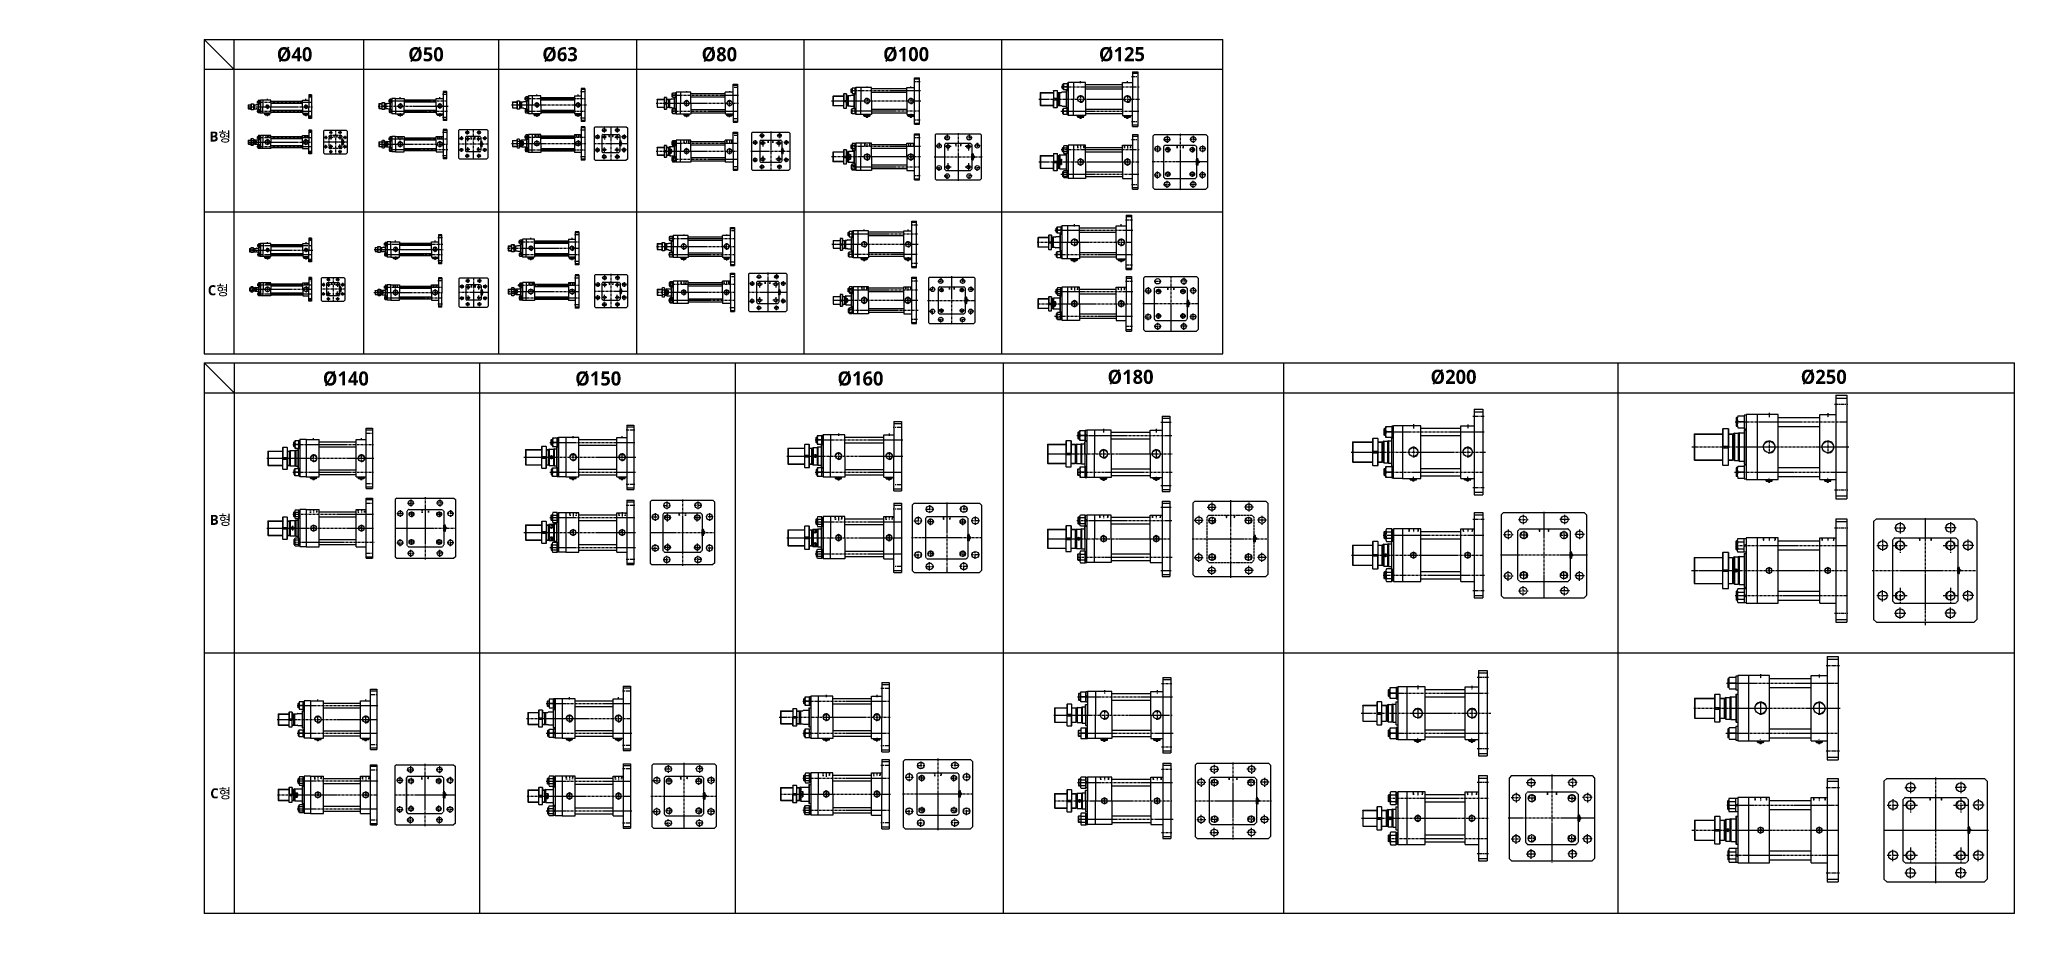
# Model space of a CAD drawing. Extents: x -819 to 9014, y 0 to 4350.
import ezdxf

# ---------------------------------------------------------------- set-up
doc = ezdxf.new("R2010")
doc.units = 0
doc.header["$LTSCALE"] = 10
doc.header["$MEASUREMENT"] = 0
for name, pattern in [('CENTER', [2, 1.25, -0.25, 0.25, -0.25]), ('CENTERX2', [4, 2.5, -0.5, 0.5, -0.5]), ('HIDDEN', [0.375, 0.25, -0.125]), ('HIDDENX2', [0.75, 0.5, -0.25])]:
    doc.linetypes.add(name, pattern=pattern)
doc.layers.get('0').update_dxf_attribs({"linetype": 'CONTINUOUS'})
doc.layers.get('DEFPOINTS').update_dxf_attribs({"linetype": 'CONTINUOUS'})
for name, color, linetype in [('CEN', 1, 'CENTERX2'), ('CENTER', 1, 'CENTER'), ('DIM', 2, 'CONTINUOUS'), ('HID', 2, 'HIDDENX2'), ('Line', 7, 'CONTINUOUS'), ('ML', 7, 'CONTINUOUS'), ('THIN', 3, 'CONTINUOUS'), ('외형선', 3, 'CONTINUOUS'), ('중심선', 1, 'CENTER')]:
    doc.layers.add(name, color=color, linetype=linetype)
doc.styles.add('GHS', font='romans', dxfattribs={"bigfont": 'ghs'})
doc.styles.add('문자', font='romans.shx')

msp = doc.modelspace()

# ---------------------------------------------------------------- texts
at = {"attachment_point": 1, "style": '문자'}
for s, width, gutter_width, heights, insert, char_height in [('{\\fMalgun Gothic|b1|i0|c129|p50;%%C40}', 124.533, 16, [-75.6], (362.2, 4311.2), 70), ('{\\fMalgun Gothic|b1|i0|c129|p50;%%C50}', 124.533, 16, [-75.6], (1016.5, 4311.2), 70), ('{\\fMalgun Gothic|b1|i0|c129|p50;%%C63}', 124.533, 16, [-75.6], (1684.1, 4311.2), 70), ('{\\fMalgun Gothic|b1|i0|c129|p50;%%C80}', 124.533, 16, [-75.6], (2477.1, 4311.2), 70), ('{\\fMalgun Gothic|b1|i0|c129|p50;%%C100}', 124.533, 16, [-75.6], (3381, 4311.9), 70), ('{\\fMalgun Gothic|b1|i0|c129|p50;%%C125}', 124.533, 16, [-75.6], (4455.6, 4311.9), 70), ('{\\fMalgun Gothic|b1|i0|c129|p50;B형}', 655.383, 160, [-66.4], (27.5, 3891.8), 50), ('{\\fMalgun Gothic|b1|i0|c129|p50;C형}', 655.383, 160, [-66.4], (18.7, 3126.9), 50), ('{\\fMalgun Gothic|b1|i0|c129|p50;%%C140}', 124.533, 16, [-75.6], (591.4, 2697.8), 70), ('{\\fMalgun Gothic|b1|i0|c129|p50;%%C150}', 124.533, 16, [-75.6], (1848, 2697.8), 70), ('{\\fMalgun Gothic|b1|i0|c129|p50;%%C160}', 124.533, 16, [-75.6], (3153.5, 2697.8), 70), ('{\\fMalgun Gothic|b1|i0|c129|p50;%%C180}', 124.533, 16, [-75.6], (4498.4, 2705.9), 70), ('{\\fMalgun Gothic|b1|i0|c129|p50;%%C200}', 124.533, 16, [-75.6], (6106.4, 2705.9), 70), ('{\\fMalgun Gothic|b1|i0|c129|p50;%%C250}', 124.533, 16, [-75.6], (7949.5, 2705.9), 70), ('{\\fMalgun Gothic|b1|i0|c129|p50;B형}', 655.383, 160, [-66.4], (28.8, 1983.9), 50), ('{\\fMalgun Gothic|b1|i0|c129|p50;C형}', 655.383, 160, [-66.4], (31, 623), 50)]:
    msp.add_mtext_dynamic_manual_height_columns(s, width=width, gutter_width=gutter_width, heights=heights, dxfattribs=dict(at, insert=insert, char_height=char_height))
at = {"layer": 'ML', "color": 2, "insert": (-819.3, 74.1), "char_height": 3, "attachment_point": 7, "style": 'GHS'}
msp.add_mtext('\\A1;', dxfattribs=at)

# ---------------------------------------------------------------- linework, layer by layer
for p, q in [((0, 4349.7), (0, 2785.7)), ((0, 4349.7), (5072.2, 4349.7)), ((150, 4199.7), (0, 4349.7)), ((150, 2785.7), (150, 4349.7)), ((794, 4349.7), (794, 2785.7)), ((1467.7, 2785.7), (1467.7, 4349.7)), ((2153.9, 2785.7), (2153.9, 4349.7)), ((2988, 2785.7), (2988, 4349.7)), ((3972.3, 2785.7), (3972.3, 4349.7)), ((5072.2, 2785.7), (5072.2, 4349.7)), ((5072.2, 4199.7), (0, 4199.7)), ((312.2, 3972.7), (312.7, 3972.2)), ((312.2, 3972.7), (318.2, 3972.7)), ((312.7, 3972.2), (317.7, 3972.2)), ((318.2, 3972.7), (317.7, 3972.2)), ((504.2, 3972.7), (504.7, 3972.2)), ((504.2, 3972.7), (510.2, 3972.7)), ((504.7, 3972.2), (509.7, 3972.2)), ((510.2, 3972.7), (509.7, 3972.2)), ((974, 3970.7), (974.5, 3970.2)), ((974, 3970.7), (980, 3970.7)), ((974.5, 3970.2), (979.5, 3970.2)), ((980, 3970.7), (979.5, 3970.2)), ((1171, 3970.7), (1171.5, 3970.2)), ((1171, 3970.7), (1177, 3970.7)), ((1171.5, 3970.2), (1176.5, 3970.2)), ((1177, 3970.7), (1176.5, 3970.2)), ((1653.9, 3969.2), (1654.4, 3968.7)), ((1653.9, 3969.2), (1659.9, 3969.2)), ((1654.4, 3968.7), (1659.4, 3968.7)), ((1659.9, 3969.2), (1659.4, 3968.7)), ((1858.9, 3969.2), (1859.4, 3968.7)), ((1858.9, 3969.2), (1864.9, 3969.2)), ((1859.4, 3968.7), (1864.4, 3968.7)), ((1864.9, 3969.2), (1864.4, 3968.7)), ((2399.4, 3967.7), (2399.9, 3967.2)), ((2399.4, 3967.7), (2405.4, 3967.7)), ((2399.9, 3967.2), (2404.9, 3967.2)), ((2405.4, 3967.7), (2404.9, 3967.2)), ((2612.9, 3967.7), (2613.4, 3967.2)), ((2612.9, 3967.7), (2618.9, 3967.7)), ((2613.4, 3967.2), (2618.4, 3967.2)), ((2618.9, 3967.7), (2618.4, 3967.2)), ((0, 3492.7), (5072.2, 3492.7)), ((312.9, 3259.4), (313.4, 3258.9)), ((312.9, 3259.4), (318.9, 3259.4)), ((313.4, 3258.9), (318.4, 3258.9)), ((318.9, 3259.4), (318.4, 3258.9)), ((504.9, 3259.4), (505.4, 3258.9)), ((504.9, 3259.4), (510.9, 3259.4)), ((505.4, 3258.9), (510.4, 3258.9)), ((510.9, 3259.4), (510.4, 3258.9)), ((950.6, 3257.4), (951.1, 3256.9)), ((950.6, 3257.4), (956.6, 3257.4)), ((951.1, 3256.9), (956.1, 3256.9)), ((956.6, 3257.4), (956.1, 3256.9)), ((1147.6, 3257.4), (1148.1, 3256.9)), ((1147.6, 3257.4), (1153.6, 3257.4)), ((1148.1, 3256.9), (1153.1, 3256.9)), ((1153.6, 3257.4), (1153.1, 3256.9)), ((1623.9, 3255.9), (1624.4, 3255.4)), ((1623.9, 3255.9), (1629.9, 3255.9)), ((1624.4, 3255.4), (1629.4, 3255.4)), ((1629.9, 3255.9), (1629.4, 3255.4)), ((1828.9, 3255.9), (1829.4, 3255.4)), ((1828.9, 3255.9), (1834.9, 3255.9)), ((1829.4, 3255.4), (1834.4, 3255.4)), ((1834.9, 3255.9), (1834.4, 3255.4)), ((2385.2, 3254.4), (2385.7, 3253.9)), ((2385.2, 3254.4), (2391.2, 3254.4)), ((2385.7, 3253.9), (2390.7, 3253.9)), ((2391.2, 3254.4), (2390.7, 3253.9)), ((2598.7, 3254.4), (2599.2, 3253.9)), ((2598.7, 3254.4), (2604.7, 3254.4)), ((2599.2, 3253.9), (2604.2, 3253.9)), ((2604.7, 3254.4), (2604.2, 3253.9)), ((0, 2785.7), (5072.2, 2785.7)), ((0, 2741.3), (9013.8, 2741.3)), ((0, 2741.3), (0, 0)), ((150, 2591.3), (0, 2741.3)), ((150, 2741.3), (150, 0)), ((1372.2, 0), (1372.2, 2741.3)), ((2645.4, 0), (2645.4, 2741.3)), ((3979.7, 0), (3979.7, 2741.3)), ((5375.2, 0), (5375.2, 2741.3)), ((7039.7, 0), (7039.7, 2741.3)), ((9013.8, 0), (9013.8, 2741.3)), ((0, 2591.3), (9013.8, 2591.3)), ((9013.8, 1295.6), (0, 1295.6)), ((9013.8, 0), (0, 0))]:
    msp.add_line(p, q)
at = {"color": 7, "linetype": 'Continuous'}
for p, q in [((302.5, 3976.2), (302.5, 3980.6)), ((302.5, 3980.6), (315.2, 3980.6)), ((303.2, 3982.6), (327.2, 3982.6)), ((303.2, 3980.6), (303.2, 3982.6)), ((305.6, 3975.2), (324.7, 3975.2)), ((308.8, 3976.2), (308.8, 3980.6)), ((312.2, 3972.7), (312.2, 3975.2)), ((315.2, 3980.6), (327.9, 3980.6)), ((318.2, 3972.7), (318.2, 3975.2)), ((321.5, 3976.2), (321.5, 3980.6)), ((327.2, 3980.6), (327.2, 3982.6)), ((327.9, 3976.2), (327.9, 3980.6)), ((494.5, 3976.2), (494.5, 3980.6)), ((494.5, 3980.6), (507.2, 3980.6)), ((495.2, 3982.6), (519.2, 3982.6)), ((495.2, 3980.6), (495.2, 3982.6)), ((497.6, 3975.2), (516.7, 3975.2)), ((500.8, 3976.2), (500.8, 3980.6)), ((504.2, 3972.7), (504.2, 3975.2)), ((507.2, 3980.6), (519.9, 3980.6)), ((510.2, 3972.7), (510.2, 3975.2)), ((513.5, 3976.2), (513.5, 3980.6)), ((519.2, 3980.6), (519.2, 3982.6)), ((519.9, 3976.2), (519.9, 3980.6)), ((964.3, 3974.2), (964.3, 3978.6)), ((964.3, 3978.6), (977, 3978.6)), ((965, 3980.6), (989, 3980.6)), ((965, 3978.6), (965, 3980.6)), ((967.4, 3973.2), (986.5, 3973.2)), ((970.6, 3974.2), (970.6, 3978.6)), ((974, 3970.7), (974, 3973.2)), ((977, 3978.6), (989.7, 3978.6)), ((980, 3970.7), (980, 3973.2)), ((983.3, 3974.2), (983.3, 3978.6)), ((989, 3978.6), (989, 3980.6)), ((989.7, 3974.2), (989.7, 3978.6)), ((1161.3, 3974.2), (1161.3, 3978.6)), ((1161.3, 3978.6), (1174, 3978.6)), ((1162, 3980.6), (1186, 3980.6)), ((1162, 3978.6), (1162, 3980.6)), ((1164.4, 3973.2), (1183.5, 3973.2)), ((1167.6, 3974.2), (1167.6, 3978.6)), ((1171, 3970.7), (1171, 3973.2)), ((1174, 3978.6), (1186.7, 3978.6)), ((1177, 3970.7), (1177, 3973.2)), ((1180.3, 3974.2), (1180.3, 3978.6)), ((1186, 3978.6), (1186, 3980.6)), ((1186.7, 3974.2), (1186.7, 3978.6)), ((1644.2, 3972.7), (1644.2, 3977.1)), ((1644.2, 3977.1), (1656.9, 3977.1)), ((1644.9, 3979.1), (1668.9, 3979.1)), ((1644.9, 3977.1), (1644.9, 3979.1)), ((1647.3, 3971.7), (1666.4, 3971.7)), ((1650.5, 3972.7), (1650.5, 3977.1)), ((1653.9, 3969.2), (1653.9, 3971.7)), ((1656.9, 3977.1), (1669.6, 3977.1)), ((1659.9, 3969.2), (1659.9, 3971.7)), ((1663.2, 3972.7), (1663.2, 3977.1)), ((1668.9, 3977.1), (1668.9, 3979.1)), ((1669.6, 3972.7), (1669.6, 3977.1)), ((1849.2, 3972.7), (1849.2, 3977.1)), ((1849.2, 3977.1), (1861.9, 3977.1)), ((1849.9, 3979.1), (1873.9, 3979.1)), ((1849.9, 3977.1), (1849.9, 3979.1)), ((1852.3, 3971.7), (1871.4, 3971.7)), ((1855.5, 3972.7), (1855.5, 3977.1)), ((1858.9, 3969.2), (1858.9, 3971.7)), ((1861.9, 3977.1), (1874.6, 3977.1)), ((1864.9, 3969.2), (1864.9, 3971.7)), ((1868.2, 3972.7), (1868.2, 3977.1)), ((1873.9, 3977.1), (1873.9, 3979.1)), ((1874.6, 3972.7), (1874.6, 3977.1)), ((2389.7, 3971.2), (2389.7, 3975.6)), ((2389.7, 3975.6), (2402.4, 3975.6)), ((2390.4, 3977.6), (2414.4, 3977.6)), ((2390.4, 3975.6), (2390.4, 3977.6)), ((2392.9, 3970.2), (2412, 3970.2)), ((2396.1, 3971.2), (2396.1, 3975.6)), ((2399.4, 3967.7), (2399.4, 3970.2)), ((2402.4, 3975.6), (2415.1, 3975.6)), ((2405.4, 3967.7), (2405.4, 3970.2)), ((2408.8, 3971.2), (2408.8, 3975.6)), ((2414.4, 3975.6), (2414.4, 3977.6)), ((2415.1, 3971.2), (2415.1, 3975.6)), ((2603.2, 3971.2), (2603.2, 3975.6)), ((2603.2, 3975.6), (2615.9, 3975.6)), ((2603.9, 3977.6), (2627.9, 3977.6)), ((2603.9, 3975.6), (2603.9, 3977.6)), ((2606.4, 3970.2), (2625.5, 3970.2)), ((2609.6, 3971.2), (2609.6, 3975.6)), ((2612.9, 3967.7), (2612.9, 3970.2)), ((2615.9, 3975.6), (2628.6, 3975.6)), ((2618.9, 3967.7), (2618.9, 3970.2)), ((2622.3, 3971.2), (2622.3, 3975.6)), ((2627.9, 3975.6), (2627.9, 3977.6)), ((2628.6, 3971.2), (2628.6, 3975.6)), ((3285.3, 3969.1), (3285.3, 3974.1)), ((3285.3, 3974.1), (3291.6, 3974.1)), ((3286.3, 3974.1), (3286.3, 3976.1)), ((3286.3, 3976.1), (3315.4, 3976.1)), ((3288.4, 3968.1), (3313.3, 3968.1)), ((3291.6, 3974.1), (3316.4, 3974.1)), ((3293.1, 3969.1), (3293.1, 3974.1)), ((3296.8, 3968.3), (3296.8, 3968.3)), ((3296.8, 3963.6), (3296.8, 3968.1)), ((3296.8, 3963.6), (3297.3, 3963.1)), ((3304.8, 3963.6), (3296.8, 3963.6)), ((3297.3, 3963.1), (3304.3, 3963.1)), ((3304.8, 3963.6), (3304.3, 3963.1)), ((3304.8, 3963.6), (3304.8, 3968.1)), ((3308.6, 3969.1), (3308.6, 3974.1)), ((3315.4, 3974.1), (3315.4, 3976.1)), ((3316.4, 3969.1), (3316.4, 3974.1)), ((3503.8, 3969.1), (3503.8, 3974.1)), ((3503.8, 3974.1), (3510.1, 3974.1)), ((3504.8, 3974.1), (3504.8, 3976.1)), ((3504.8, 3976.1), (3533.9, 3976.1)), ((3506.9, 3968.1), (3531.8, 3968.1)), ((3510.1, 3974.1), (3534.9, 3974.1)), ((3511.6, 3969.1), (3511.6, 3974.1)), ((3515.3, 3968.3), (3515.3, 3968.3)), ((3515.3, 3963.6), (3515.3, 3968.1)), ((3515.3, 3963.6), (3515.8, 3963.1)), ((3523.3, 3963.6), (3515.3, 3963.6)), ((3515.8, 3963.1), (3522.8, 3963.1)), ((3523.3, 3963.6), (3522.8, 3963.1)), ((3523.3, 3963.6), (3523.3, 3968.1)), ((3527.1, 3969.1), (3527.1, 3974.1)), ((3533.9, 3974.1), (3533.9, 3976.1)), ((3534.9, 3969.1), (3534.9, 3974.1)), ((4348.7, 3964.1), (4348.7, 3969.1)), ((4348.7, 3969.1), (4355, 3969.1)), ((4349.7, 3969.1), (4349.7, 3971.1)), ((4349.7, 3971.1), (4378.8, 3971.1)), ((4351.8, 3963.1), (4376.7, 3963.1)), ((4355, 3969.1), (4379.8, 3969.1)), ((4356.5, 3964.1), (4356.5, 3969.1)), ((4360.2, 3963.3), (4360.2, 3963.3)), ((4360.2, 3958.6), (4360.2, 3963.1)), ((4360.2, 3958.6), (4360.7, 3958.1)), ((4368.2, 3958.6), (4360.2, 3958.6)), ((4360.7, 3958.1), (4367.7, 3958.1)), ((4368.2, 3958.6), (4367.7, 3958.1)), ((4368.2, 3958.6), (4368.2, 3963.1)), ((4372, 3964.1), (4372, 3969.1)), ((4378.8, 3969.1), (4378.8, 3971.1)), ((4379.8, 3964.1), (4379.8, 3969.1)), ((4581.7, 3964.1), (4581.7, 3969.1)), ((4581.7, 3969.1), (4588, 3969.1)), ((4582.7, 3969.1), (4582.7, 3971.1)), ((4582.7, 3971.1), (4611.8, 3971.1)), ((4584.8, 3963.1), (4609.7, 3963.1)), ((4588, 3969.1), (4612.8, 3969.1)), ((4589.5, 3964.1), (4589.5, 3969.1)), ((4593.2, 3963.3), (4593.2, 3963.3)), ((4593.2, 3958.6), (4593.2, 3963.1)), ((4593.2, 3958.6), (4593.7, 3958.1)), ((4601.2, 3958.6), (4593.2, 3958.6)), ((4593.7, 3958.1), (4600.7, 3958.1)), ((4601.2, 3958.6), (4600.7, 3958.1)), ((4601.2, 3958.6), (4601.2, 3963.1)), ((4605, 3964.1), (4605, 3969.1)), ((4611.8, 3969.1), (4611.8, 3971.1)), ((4612.8, 3964.1), (4612.8, 3969.1)), ((303.2, 3262.9), (303.2, 3267.3)), ((303.2, 3267.3), (315.9, 3267.3)), ((303.9, 3269.3), (327.9, 3269.3)), ((303.9, 3267.3), (303.9, 3269.3)), ((306.4, 3261.9), (325.4, 3261.9)), ((309.6, 3262.9), (309.6, 3267.3)), ((312.9, 3259.4), (312.9, 3261.9)), ((315.9, 3267.3), (328.6, 3267.3)), ((318.9, 3259.4), (318.9, 3261.9)), ((322.3, 3262.9), (322.3, 3267.3)), ((327.9, 3267.3), (327.9, 3269.3)), ((328.6, 3262.9), (328.6, 3267.3)), ((495.2, 3262.9), (495.2, 3267.3)), ((495.2, 3267.3), (507.9, 3267.3)), ((495.9, 3269.3), (519.9, 3269.3)), ((495.9, 3267.3), (495.9, 3269.3)), ((498.4, 3261.9), (517.4, 3261.9)), ((501.6, 3262.9), (501.6, 3267.3)), ((504.9, 3259.4), (504.9, 3261.9)), ((507.9, 3267.3), (520.6, 3267.3)), ((510.9, 3259.4), (510.9, 3261.9)), ((514.3, 3262.9), (514.3, 3267.3)), ((519.9, 3267.3), (519.9, 3269.3)), ((520.6, 3262.9), (520.6, 3267.3)), ((940.9, 3260.9), (940.9, 3265.3)), ((940.9, 3265.3), (953.6, 3265.3)), ((941.6, 3267.3), (965.6, 3267.3)), ((941.6, 3265.3), (941.6, 3267.3)), ((944.1, 3259.9), (963.1, 3259.9)), ((947.2, 3260.9), (947.2, 3265.3)), ((950.6, 3257.4), (950.6, 3259.9)), ((953.6, 3265.3), (966.3, 3265.3)), ((956.6, 3257.4), (956.6, 3259.9)), ((959.9, 3260.9), (959.9, 3265.3)), ((965.6, 3265.3), (965.6, 3267.3)), ((966.3, 3260.9), (966.3, 3265.3)), ((1137.9, 3260.9), (1137.9, 3265.3)), ((1137.9, 3265.3), (1150.6, 3265.3)), ((1138.6, 3267.3), (1162.6, 3267.3)), ((1138.6, 3265.3), (1138.6, 3267.3)), ((1141.1, 3259.9), (1160.1, 3259.9)), ((1144.2, 3260.9), (1144.2, 3265.3)), ((1147.6, 3257.4), (1147.6, 3259.9)), ((1150.6, 3265.3), (1163.3, 3265.3)), ((1153.6, 3257.4), (1153.6, 3259.9)), ((1156.9, 3260.9), (1156.9, 3265.3)), ((1162.6, 3265.3), (1162.6, 3267.3)), ((1163.3, 3260.9), (1163.3, 3265.3)), ((1614.2, 3259.4), (1614.2, 3263.8)), ((1614.2, 3263.8), (1626.9, 3263.8)), ((1614.9, 3265.8), (1638.9, 3265.8)), ((1614.9, 3263.8), (1614.9, 3265.8)), ((1617.3, 3258.4), (1636.4, 3258.4)), ((1620.5, 3259.4), (1620.5, 3263.8)), ((1623.9, 3255.9), (1623.9, 3258.4)), ((1626.9, 3263.8), (1639.6, 3263.8)), ((1629.9, 3255.9), (1629.9, 3258.4)), ((1633.2, 3259.4), (1633.2, 3263.8)), ((1638.9, 3263.8), (1638.9, 3265.8)), ((1639.6, 3259.4), (1639.6, 3263.8)), ((1819.2, 3259.4), (1819.2, 3263.8)), ((1819.2, 3263.8), (1831.9, 3263.8)), ((1819.9, 3265.8), (1843.9, 3265.8)), ((1819.9, 3263.8), (1819.9, 3265.8)), ((1822.3, 3258.4), (1841.4, 3258.4)), ((1825.5, 3259.4), (1825.5, 3263.8)), ((1828.9, 3255.9), (1828.9, 3258.4)), ((1831.9, 3263.8), (1844.6, 3263.8)), ((1834.9, 3255.9), (1834.9, 3258.4)), ((1838.2, 3259.4), (1838.2, 3263.8)), ((1843.9, 3263.8), (1843.9, 3265.8)), ((1844.6, 3259.4), (1844.6, 3263.8)), ((2375.5, 3257.9), (2375.5, 3262.3)), ((2375.5, 3262.3), (2388.2, 3262.3)), ((2376.2, 3264.3), (2400.2, 3264.3)), ((2376.2, 3262.3), (2376.2, 3264.3)), ((2378.7, 3256.9), (2397.8, 3256.9)), ((2381.9, 3257.9), (2381.9, 3262.3)), ((2385.2, 3254.4), (2385.2, 3256.9)), ((2388.2, 3262.3), (2400.9, 3262.3)), ((2391.2, 3254.4), (2391.2, 3256.9)), ((2394.6, 3257.9), (2394.6, 3262.3)), ((2400.2, 3262.3), (2400.2, 3264.3)), ((2400.9, 3257.9), (2400.9, 3262.3)), ((2589, 3257.9), (2589, 3262.3)), ((2589, 3262.3), (2601.7, 3262.3)), ((2589.7, 3264.3), (2613.7, 3264.3)), ((2589.7, 3262.3), (2589.7, 3264.3)), ((2592.2, 3256.9), (2611.3, 3256.9)), ((2595.4, 3257.9), (2595.4, 3262.3)), ((2598.7, 3254.4), (2598.7, 3256.9)), ((2601.7, 3262.3), (2614.4, 3262.3)), ((2604.7, 3254.4), (2604.7, 3256.9)), ((2608.1, 3257.9), (2608.1, 3262.3)), ((2613.7, 3262.3), (2613.7, 3264.3)), ((2614.4, 3257.9), (2614.4, 3262.3)), ((3271.1, 3255.8), (3271.1, 3260.8)), ((3271.1, 3260.8), (3277.5, 3260.8)), ((3272.1, 3260.8), (3272.1, 3262.8)), ((3272.1, 3262.8), (3301.3, 3262.8)), ((3274.3, 3254.8), (3299.1, 3254.8)), ((3277.5, 3260.8), (3302.3, 3260.8)), ((3278.9, 3255.8), (3278.9, 3260.8)), ((3282.7, 3255.1), (3282.7, 3255.1)), ((3282.7, 3250.3), (3282.7, 3254.8)), ((3282.7, 3250.3), (3283.2, 3249.8)), ((3290.7, 3250.3), (3282.7, 3250.3)), ((3283.2, 3249.8), (3290.2, 3249.8)), ((3290.7, 3250.3), (3290.2, 3249.8)), ((3290.7, 3250.3), (3290.7, 3254.8)), ((3294.5, 3255.8), (3294.5, 3260.8)), ((3301.3, 3260.8), (3301.3, 3262.8)), ((3302.3, 3255.8), (3302.3, 3260.8)), ((3489.6, 3255.8), (3489.6, 3260.8)), ((3489.6, 3260.8), (3496, 3260.8)), ((3490.6, 3260.8), (3490.6, 3262.8)), ((3490.6, 3262.8), (3519.8, 3262.8)), ((3492.8, 3254.8), (3517.6, 3254.8)), ((3496, 3260.8), (3520.8, 3260.8)), ((3497.4, 3255.8), (3497.4, 3260.8)), ((3501.2, 3255.1), (3501.2, 3255.1)), ((3501.2, 3250.3), (3501.2, 3254.8)), ((3501.2, 3250.3), (3501.7, 3249.8)), ((3509.2, 3250.3), (3501.2, 3250.3)), ((3501.7, 3249.8), (3508.7, 3249.8)), ((3509.2, 3250.3), (3508.7, 3249.8)), ((3509.2, 3250.3), (3509.2, 3254.8)), ((3513, 3255.8), (3513, 3260.8)), ((3519.8, 3260.8), (3519.8, 3262.8)), ((3520.8, 3255.8), (3520.8, 3260.8)), ((4317.7, 3250.8), (4317.7, 3255.8)), ((4317.7, 3255.8), (4324.1, 3255.8)), ((4318.7, 3255.8), (4318.7, 3257.8)), ((4318.7, 3257.8), (4347.9, 3257.8)), ((4320.9, 3249.8), (4345.7, 3249.8)), ((4324.1, 3255.8), (4348.9, 3255.8)), ((4325.5, 3250.8), (4325.5, 3255.8)), ((4329.3, 3250.1), (4329.3, 3250.1)), ((4329.3, 3245.3), (4329.3, 3249.8)), ((4329.3, 3245.3), (4329.8, 3244.8)), ((4337.3, 3245.3), (4329.3, 3245.3)), ((4337.3, 3245.3), (4336.8, 3244.8)), ((4337.3, 3245.3), (4337.3, 3249.8)), ((4341.1, 3250.8), (4341.1, 3255.8)), ((4347.9, 3255.8), (4347.9, 3257.8)), ((4348.9, 3250.8), (4348.9, 3255.8)), ((4550.7, 3250.8), (4550.7, 3255.8)), ((4550.7, 3255.8), (4557.1, 3255.8)), ((4551.7, 3255.8), (4551.7, 3257.8)), ((4551.7, 3257.8), (4580.9, 3257.8)), ((4553.9, 3249.8), (4578.7, 3249.8)), ((4557.1, 3255.8), (4581.9, 3255.8)), ((4558.5, 3250.8), (4558.5, 3255.8)), ((4562.3, 3250.1), (4562.3, 3250.1)), ((4562.3, 3245.3), (4562.3, 3249.8)), ((4562.3, 3245.3), (4562.8, 3244.8)), ((4570.3, 3245.3), (4562.3, 3245.3)), ((4570.3, 3245.3), (4569.8, 3244.8)), ((4570.3, 3245.3), (4570.3, 3249.8)), ((4574.1, 3250.8), (4574.1, 3255.8)), ((4580.9, 3255.8), (4580.9, 3257.8)), ((4581.9, 3250.8), (4581.9, 3255.8)), ((4329.8, 3244.8), (4336.8, 3244.8)), ((4562.8, 3244.8), (4569.8, 3244.8)), ((529.9, 2166.2), (529.9, 2171.2)), ((529.9, 2171.2), (536.3, 2171.2)), ((530.9, 2171.2), (530.9, 2173.2)), ((530.9, 2173.2), (560.1, 2173.2)), ((533.1, 2165.2), (557.9, 2165.2)), ((536.3, 2171.2), (561.1, 2171.2)), ((537.7, 2166.2), (537.7, 2171.2)), ((541.5, 2165.4), (541.5, 2165.5)), ((541.5, 2160.7), (541.5, 2165.2)), ((549.5, 2160.7), (549.5, 2165.2)), ((553.3, 2166.2), (553.3, 2171.2)), ((560.1, 2171.2), (560.1, 2173.2)), ((561.1, 2166.2), (561.1, 2171.2)), ((767.9, 2166.2), (767.9, 2171.2)), ((767.9, 2171.2), (774.3, 2171.2)), ((768.9, 2171.2), (768.9, 2173.2)), ((768.9, 2173.2), (798.1, 2173.2)), ((771.1, 2165.2), (795.9, 2165.2)), ((774.3, 2171.2), (799.1, 2171.2)), ((775.7, 2166.2), (775.7, 2171.2)), ((779.5, 2165.4), (779.5, 2165.5)), ((779.5, 2160.7), (779.5, 2165.2)), ((787.5, 2160.7), (787.5, 2165.2)), ((791.3, 2166.2), (791.3, 2171.2)), ((798.1, 2171.2), (798.1, 2173.2)), ((799.1, 2166.2), (799.1, 2171.2)), ((1821.9, 2165.7), (1821.9, 2170.7)), ((1821.9, 2170.7), (1828.2, 2170.7)), ((1822.9, 2170.7), (1822.9, 2172.7)), ((1822.9, 2172.7), (1852.1, 2172.7)), ((1825.1, 2164.7), (1849.9, 2164.7)), ((1828.2, 2170.7), (1853.1, 2170.7)), ((1829.7, 2165.7), (1829.7, 2170.7)), ((1833.5, 2164.9), (1833.5, 2165)), ((1833.5, 2160.2), (1833.5, 2164.7)), ((1841.5, 2160.2), (1841.5, 2164.7)), ((1845.3, 2165.7), (1845.3, 2170.7)), ((1852.1, 2170.7), (1852.1, 2172.7)), ((1853.1, 2165.7), (1853.1, 2170.7)), ((2065.9, 2165.7), (2065.9, 2170.7)), ((2065.9, 2170.7), (2072.2, 2170.7)), ((2066.9, 2170.7), (2066.9, 2172.7)), ((2066.9, 2172.7), (2096.1, 2172.7)), ((2069.1, 2164.7), (2093.9, 2164.7)), ((2072.2, 2170.7), (2097.1, 2170.7)), ((2073.7, 2165.7), (2073.7, 2170.7)), ((2077.5, 2164.9), (2077.5, 2165)), ((2077.5, 2160.2), (2077.5, 2164.7)), ((2085.5, 2160.2), (2085.5, 2164.7)), ((2089.3, 2165.7), (2089.3, 2170.7)), ((2096.1, 2170.7), (2096.1, 2172.7)), ((2097.1, 2165.7), (2097.1, 2170.7)), ((3143.3, 2164.7), (3143.3, 2169.7)), ((3143.3, 2169.7), (3149.6, 2169.7)), ((3144.3, 2169.7), (3144.3, 2171.7)), ((3144.3, 2171.7), (3173.5, 2171.7)), ((3146.5, 2163.7), (3171.3, 2163.7)), ((3149.6, 2169.7), (3174.5, 2169.7)), ((3151.1, 2164.7), (3151.1, 2169.7)), ((3154.9, 2163.9), (3154.9, 2164)), ((3154.9, 2159.2), (3154.9, 2163.7)), ((3162.9, 2159.2), (3162.9, 2163.7)), ((3166.7, 2164.7), (3166.7, 2169.7)), ((3173.5, 2169.7), (3173.5, 2171.7)), ((3174.5, 2164.7), (3174.5, 2169.7)), ((3395.3, 2164.7), (3395.3, 2169.7)), ((3395.3, 2169.7), (3401.6, 2169.7)), ((3396.3, 2169.7), (3396.3, 2171.7)), ((3396.3, 2171.7), (3425.5, 2171.7)), ((3398.5, 2163.7), (3423.3, 2163.7)), ((3401.6, 2169.7), (3426.5, 2169.7)), ((3403.1, 2164.7), (3403.1, 2169.7)), ((3406.9, 2163.9), (3406.9, 2164)), ((3406.9, 2159.2), (3406.9, 2163.7)), ((3414.9, 2159.2), (3414.9, 2163.7)), ((3418.7, 2164.7), (3418.7, 2169.7)), ((3425.5, 2169.7), (3425.5, 2171.7)), ((3426.5, 2164.7), (3426.5, 2169.7)), ((4463.2, 2163.2), (4463.2, 2168.2)), ((4463.2, 2168.2), (4469.6, 2168.2)), ((4464.2, 2168.2), (4464.2, 2170.2)), ((4464.2, 2170.2), (4493.4, 2170.2)), ((4469.6, 2168.2), (4494.4, 2168.2)), ((4471, 2163.2), (4471, 2168.2)), ((4486.6, 2163.2), (4486.6, 2168.2)), ((4493.4, 2168.2), (4493.4, 2170.2)), ((4494.4, 2163.2), (4494.4, 2168.2)), ((4725.2, 2163.2), (4725.2, 2168.2)), ((4725.2, 2168.2), (4731.6, 2168.2)), ((4726.2, 2168.2), (4726.2, 2170.2)), ((4726.2, 2170.2), (4755.4, 2170.2)), ((4731.6, 2168.2), (4756.4, 2168.2)), ((4733, 2163.2), (4733, 2168.2)), ((4748.6, 2163.2), (4748.6, 2168.2)), ((4755.4, 2168.2), (4755.4, 2170.2)), ((4756.4, 2163.2), (4756.4, 2168.2)), ((6005.7, 2158.7), (6005.7, 2163.7)), ((6005.7, 2163.7), (6012, 2163.7)), ((6006.7, 2163.7), (6006.7, 2165.7)), ((6006.7, 2165.7), (6035.9, 2165.7)), ((6012, 2163.7), (6036.9, 2163.7)), ((6013.5, 2158.7), (6013.5, 2163.7)), ((6029.1, 2158.7), (6029.1, 2163.7)), ((6035.9, 2163.7), (6035.9, 2165.7)), ((6036.9, 2158.7), (6036.9, 2163.7)), ((6275.7, 2158.7), (6275.7, 2163.7)), ((6275.7, 2163.7), (6282, 2163.7)), ((6276.7, 2163.7), (6276.7, 2165.7)), ((6276.7, 2165.7), (6305.9, 2165.7)), ((6282, 2163.7), (6306.9, 2163.7)), ((6283.5, 2158.7), (6283.5, 2163.7)), ((6299.1, 2158.7), (6299.1, 2163.7)), ((6305.9, 2163.7), (6305.9, 2165.7)), ((6306.9, 2158.7), (6306.9, 2163.7)), ((541.5, 2160.7), (542, 2160.2)), ((549.5, 2160.7), (541.5, 2160.7)), ((542, 2160.2), (549, 2160.2)), ((549.5, 2160.7), (549, 2160.2)), ((779.5, 2160.7), (780, 2160.2)), ((787.5, 2160.7), (779.5, 2160.7)), ((780, 2160.2), (787, 2160.2)), ((787.5, 2160.7), (787, 2160.2)), ((1833.5, 2160.2), (1834, 2159.7)), ((1841.5, 2160.2), (1833.5, 2160.2)), ((1834, 2159.7), (1841, 2159.7)), ((1841.5, 2160.2), (1841, 2159.7)), ((2077.5, 2160.2), (2078, 2159.7)), ((2085.5, 2160.2), (2077.5, 2160.2)), ((2078, 2159.7), (2085, 2159.7)), ((2085.5, 2160.2), (2085, 2159.7)), ((3154.9, 2159.2), (3155.4, 2158.7)), ((3162.9, 2159.2), (3154.9, 2159.2)), ((3155.4, 2158.7), (3162.4, 2158.7)), ((3162.9, 2159.2), (3162.4, 2158.7)), ((3406.9, 2159.2), (3407.4, 2158.7)), ((3414.9, 2159.2), (3406.9, 2159.2)), ((3407.4, 2158.7), (3414.4, 2158.7)), ((3414.9, 2159.2), (3414.4, 2158.7)), ((4466.4, 2162.2), (4491.2, 2162.2)), ((4474.8, 2162.4), (4474.8, 2162.5)), ((4474.8, 2157.7), (4474.8, 2162.2)), ((4474.8, 2157.7), (4475.3, 2157.2)), ((4482.8, 2157.7), (4474.8, 2157.7)), ((4475.3, 2157.2), (4482.3, 2157.2)), ((4482.8, 2157.7), (4482.3, 2157.2)), ((4482.8, 2157.7), (4482.8, 2162.2)), ((4728.4, 2162.2), (4753.2, 2162.2)), ((4736.8, 2162.4), (4736.8, 2162.5)), ((4736.8, 2157.7), (4736.8, 2162.2)), ((4736.8, 2157.7), (4737.3, 2157.2)), ((4744.8, 2157.7), (4736.8, 2157.7)), ((4737.3, 2157.2), (4744.3, 2157.2)), ((4744.8, 2157.7), (4744.3, 2157.2)), ((4744.8, 2157.7), (4744.8, 2162.2)), ((6008.9, 2157.7), (6033.7, 2157.7)), ((6017.3, 2157.9), (6017.3, 2158)), ((6017.3, 2153.2), (6017.3, 2157.7)), ((6017.3, 2153.2), (6017.8, 2152.7)), ((6025.3, 2153.2), (6017.3, 2153.2)), ((6017.8, 2152.7), (6024.8, 2152.7)), ((6025.3, 2153.2), (6024.8, 2152.7)), ((6025.3, 2153.2), (6025.3, 2157.7)), ((6278.9, 2157.7), (6303.7, 2157.7)), ((6287.3, 2157.9), (6287.3, 2158)), ((6287.3, 2153.2), (6287.3, 2157.7)), ((6287.3, 2153.2), (6287.8, 2152.7)), ((6295.3, 2153.2), (6287.3, 2153.2)), ((6287.8, 2152.7), (6294.8, 2152.7)), ((6295.3, 2153.2), (6294.8, 2152.7)), ((6295.3, 2153.2), (6295.3, 2157.7)), ((7776.7, 2152.2), (7776.7, 2157.2)), ((7776.7, 2157.2), (7783, 2157.2)), ((7777.7, 2157.2), (7777.7, 2159.2)), ((7777.7, 2159.2), (7806.9, 2159.2)), ((7779.9, 2151.2), (7804.7, 2151.2)), ((7783, 2157.2), (7807.9, 2157.2)), ((7784.5, 2152.2), (7784.5, 2157.2)), ((7788.3, 2151.4), (7788.3, 2151.5)), ((7788.3, 2146.7), (7788.3, 2151.2)), ((7788.3, 2146.7), (7788.8, 2146.2)), ((7796.3, 2146.7), (7788.3, 2146.7)), ((7788.8, 2146.2), (7795.8, 2146.2)), ((7796.3, 2146.7), (7795.8, 2146.2)), ((7796.3, 2146.7), (7796.3, 2151.2)), ((7800.1, 2152.2), (7800.1, 2157.2)), ((7806.9, 2157.2), (7806.9, 2159.2)), ((7807.9, 2152.2), (7807.9, 2157.2)), ((8068.7, 2152.2), (8068.7, 2157.2)), ((8068.7, 2157.2), (8075, 2157.2)), ((8069.7, 2157.2), (8069.7, 2159.2)), ((8069.7, 2159.2), (8098.9, 2159.2)), ((8071.9, 2151.2), (8096.7, 2151.2)), ((8075, 2157.2), (8099.9, 2157.2)), ((8076.5, 2152.2), (8076.5, 2157.2)), ((8080.3, 2151.4), (8080.3, 2151.5)), ((8080.3, 2146.7), (8080.3, 2151.2)), ((8080.3, 2146.7), (8080.8, 2146.2)), ((8088.3, 2146.7), (8080.3, 2146.7)), ((8080.8, 2146.2), (8087.8, 2146.2)), ((8088.3, 2146.7), (8087.8, 2146.2)), ((8088.3, 2146.7), (8088.3, 2151.2)), ((8092.1, 2152.2), (8092.1, 2157.2)), ((8098.9, 2157.2), (8098.9, 2159.2)), ((8099.9, 2152.2), (8099.9, 2157.2)), ((551.2, 866.2), (551.2, 871.2)), ((551.2, 871.2), (557.6, 871.2)), ((552.2, 871.2), (552.2, 873.2)), ((552.2, 873.2), (581.4, 873.2)), ((554.4, 865.2), (579.2, 865.2)), ((557.6, 871.2), (582.4, 871.2)), ((559, 866.2), (559, 871.2)), ((562.8, 865.5), (562.8, 865.5)), ((562.8, 860.7), (562.8, 865.2)), ((562.8, 860.7), (563.3, 860.2)), ((570.8, 860.7), (562.8, 860.7)), ((563.3, 860.2), (570.3, 860.2)), ((570.8, 860.7), (570.3, 860.2)), ((570.8, 860.7), (570.8, 865.2)), ((574.6, 866.2), (574.6, 871.2)), ((581.4, 871.2), (581.4, 873.2)), ((582.4, 866.2), (582.4, 871.2)), ((789.2, 866.2), (789.2, 871.2)), ((789.2, 871.2), (795.6, 871.2)), ((790.2, 871.2), (790.2, 873.2)), ((790.2, 873.2), (819.4, 873.2)), ((792.4, 865.2), (817.2, 865.2)), ((795.6, 871.2), (820.4, 871.2)), ((797, 866.2), (797, 871.2)), ((800.8, 865.5), (800.8, 865.5)), ((800.8, 860.7), (800.8, 865.2)), ((800.8, 860.7), (801.3, 860.2)), ((808.8, 860.7), (800.8, 860.7)), ((801.3, 860.2), (808.3, 860.2)), ((808.8, 860.7), (808.3, 860.2)), ((808.8, 860.7), (808.8, 865.2)), ((812.6, 866.2), (812.6, 871.2)), ((819.4, 871.2), (819.4, 873.2)), ((820.4, 866.2), (820.4, 871.2)), ((1803.8, 865.7), (1803.8, 870.7)), ((1803.8, 870.7), (1810.1, 870.7)), ((1804.8, 870.7), (1804.8, 872.7)), ((1804.8, 872.7), (1834, 872.7)), ((1807, 864.7), (1831.8, 864.7)), ((1810.1, 870.7), (1835, 870.7)), ((1811.6, 865.7), (1811.6, 870.7)), ((1815.4, 865), (1815.4, 865)), ((1815.4, 860.2), (1815.4, 864.7)), ((1815.4, 860.2), (1815.9, 859.7)), ((1823.4, 860.2), (1815.4, 860.2)), ((1815.9, 859.7), (1822.9, 859.7)), ((1823.4, 860.2), (1822.9, 859.7)), ((1823.4, 860.2), (1823.4, 864.7)), ((1827.2, 865.7), (1827.2, 870.7)), ((1834, 870.7), (1834, 872.7)), ((1835, 865.7), (1835, 870.7)), ((2047.8, 865.7), (2047.8, 870.7)), ((2047.8, 870.7), (2054.1, 870.7)), ((2048.8, 870.7), (2048.8, 872.7)), ((2048.8, 872.7), (2078, 872.7)), ((2051, 864.7), (2075.8, 864.7)), ((2054.1, 870.7), (2079, 870.7)), ((2055.6, 865.7), (2055.6, 870.7)), ((2059.4, 865), (2059.4, 865)), ((2059.4, 860.2), (2059.4, 864.7)), ((2059.4, 860.2), (2059.9, 859.7)), ((2067.4, 860.2), (2059.4, 860.2)), ((2059.9, 859.7), (2066.9, 859.7)), ((2067.4, 860.2), (2066.9, 859.7)), ((2067.4, 860.2), (2067.4, 864.7)), ((2071.2, 865.7), (2071.2, 870.7)), ((2078, 870.7), (2078, 872.7)), ((2079, 865.7), (2079, 870.7)), ((3082.1, 864.7), (3082.1, 869.7)), ((3082.1, 869.7), (3088.4, 869.7)), ((3083.1, 869.7), (3083.1, 871.7)), ((3083.1, 871.7), (3112.2, 871.7)), ((3085.2, 863.7), (3110.1, 863.7)), ((3088.4, 869.7), (3113.2, 869.7)), ((3089.9, 864.7), (3089.9, 869.7)), ((3093.7, 864), (3093.7, 864)), ((3093.7, 859.2), (3093.7, 863.7)), ((3093.7, 859.2), (3094.2, 858.7)), ((3101.7, 859.2), (3093.7, 859.2)), ((3094.2, 858.7), (3101.2, 858.7)), ((3101.7, 859.2), (3101.2, 858.7)), ((3101.7, 859.2), (3101.7, 863.7)), ((3105.4, 864.7), (3105.4, 869.7)), ((3112.2, 869.7), (3112.2, 871.7)), ((3113.2, 864.7), (3113.2, 869.7)), ((3334.1, 864.7), (3334.1, 869.7)), ((3334.1, 869.7), (3340.4, 869.7)), ((3335.1, 869.7), (3335.1, 871.7)), ((3335.1, 871.7), (3364.2, 871.7)), ((3337.2, 863.7), (3362.1, 863.7)), ((3340.4, 869.7), (3365.2, 869.7)), ((3341.9, 864.7), (3341.9, 869.7)), ((3345.7, 864), (3345.7, 864)), ((3345.7, 859.2), (3345.7, 863.7)), ((3345.7, 859.2), (3346.2, 858.7)), ((3353.7, 859.2), (3345.7, 859.2)), ((3346.2, 858.7), (3353.2, 858.7)), ((3353.7, 859.2), (3353.2, 858.7)), ((3353.7, 859.2), (3353.7, 863.7)), ((3357.4, 864.7), (3357.4, 869.7)), ((3364.2, 869.7), (3364.2, 871.7)), ((3365.2, 864.7), (3365.2, 869.7)), ((4467.1, 863.2), (4467.1, 868.2)), ((4467.1, 868.2), (4473.5, 868.2)), ((4468.1, 868.2), (4468.1, 870.2)), ((4468.1, 870.2), (4497.3, 870.2)), ((4470.3, 862.2), (4495.1, 862.2)), ((4473.5, 868.2), (4498.3, 868.2)), ((4474.9, 863.2), (4474.9, 868.2)), ((4478.7, 862.5), (4478.7, 862.5)), ((4478.7, 857.7), (4478.7, 862.2)), ((4478.7, 857.7), (4479.2, 857.2)), ((4486.7, 857.7), (4478.7, 857.7)), ((4479.2, 857.2), (4486.2, 857.2)), ((4486.7, 857.7), (4486.2, 857.2)), ((4486.7, 857.7), (4486.7, 862.2)), ((4490.5, 863.2), (4490.5, 868.2)), ((4497.3, 868.2), (4497.3, 870.2)), ((4498.3, 863.2), (4498.3, 868.2)), ((4729.1, 863.2), (4729.1, 868.2)), ((4729.1, 868.2), (4735.5, 868.2)), ((4730.1, 868.2), (4730.1, 870.2)), ((4730.1, 870.2), (4759.3, 870.2)), ((4732.3, 862.2), (4757.1, 862.2)), ((4735.5, 868.2), (4760.3, 868.2)), ((4736.9, 863.2), (4736.9, 868.2)), ((4740.7, 862.5), (4740.7, 862.5)), ((4740.7, 857.7), (4740.7, 862.2)), ((4740.7, 857.7), (4741.2, 857.2)), ((4748.7, 857.7), (4740.7, 857.7)), ((4741.2, 857.2), (4748.2, 857.2)), ((4748.7, 857.7), (4748.2, 857.2)), ((4748.7, 857.7), (4748.7, 862.2)), ((4752.5, 863.2), (4752.5, 868.2)), ((4759.3, 868.2), (4759.3, 870.2)), ((4760.3, 863.2), (4760.3, 868.2)), ((6027, 858.7), (6027, 863.7)), ((6027, 863.7), (6033.3, 863.7)), ((6028, 863.7), (6028, 865.7)), ((6028, 865.7), (6057.2, 865.7)), ((6030.1, 857.7), (6055, 857.7)), ((6033.3, 863.7), (6058.2, 863.7)), ((6034.8, 858.7), (6034.8, 863.7)), ((6038.6, 858), (6038.6, 858)), ((6038.6, 853.2), (6038.6, 857.7)), ((6038.6, 853.2), (6039.1, 852.7)), ((6046.6, 853.2), (6038.6, 853.2)), ((6039.1, 852.7), (6046.1, 852.7)), ((6046.6, 853.2), (6046.1, 852.7)), ((6046.6, 853.2), (6046.6, 857.7)), ((6050.4, 858.7), (6050.4, 863.7)), ((6057.2, 863.7), (6057.2, 865.7)), ((6058.2, 858.7), (6058.2, 863.7)), ((6297, 858.7), (6297, 863.7)), ((6297, 863.7), (6303.3, 863.7)), ((6298, 863.7), (6298, 865.7)), ((6298, 865.7), (6327.2, 865.7)), ((6300.1, 857.7), (6325, 857.7)), ((6303.3, 863.7), (6328.2, 863.7)), ((6304.8, 858.7), (6304.8, 863.7)), ((6308.6, 858), (6308.6, 858)), ((6308.6, 853.2), (6308.6, 857.7)), ((6308.6, 853.2), (6309.1, 852.7)), ((6316.6, 853.2), (6308.6, 853.2)), ((6309.1, 852.7), (6316.1, 852.7)), ((6316.6, 853.2), (6316.1, 852.7)), ((6316.6, 853.2), (6316.6, 857.7)), ((6320.4, 858.7), (6320.4, 863.7)), ((6327.2, 863.7), (6327.2, 865.7)), ((6328.2, 858.7), (6328.2, 863.7)), ((7734.3, 852.2), (7734.3, 857.2)), ((7734.3, 857.2), (7740.6, 857.2)), ((7735.3, 857.2), (7735.3, 859.2)), ((7735.3, 859.2), (7764.4, 859.2)), ((7737.4, 851.2), (7762.3, 851.2)), ((7740.6, 857.2), (7765.4, 857.2)), ((7742, 852.2), (7742, 857.2)), ((7745.8, 851.5), (7745.8, 851.5)), ((7745.8, 846.7), (7745.8, 851.2)), ((7745.8, 846.7), (7746.3, 846.2)), ((7753.8, 846.7), (7745.8, 846.7)), ((7746.3, 846.2), (7753.3, 846.2)), ((7753.8, 846.7), (7753.3, 846.2)), ((7753.8, 846.7), (7753.8, 851.2)), ((7757.6, 852.2), (7757.6, 857.2)), ((7764.4, 857.2), (7764.4, 859.2)), ((7765.4, 852.2), (7765.4, 857.2)), ((8026.3, 852.2), (8026.3, 857.2)), ((8026.3, 857.2), (8032.6, 857.2)), ((8027.3, 857.2), (8027.3, 859.2)), ((8027.3, 859.2), (8056.4, 859.2)), ((8029.4, 851.2), (8054.3, 851.2)), ((8032.6, 857.2), (8057.4, 857.2)), ((8034, 852.2), (8034, 857.2)), ((8037.8, 851.5), (8037.8, 851.5)), ((8037.8, 846.7), (8037.8, 851.2)), ((8037.8, 846.7), (8038.3, 846.2)), ((8045.8, 846.7), (8037.8, 846.7)), ((8038.3, 846.2), (8045.3, 846.2)), ((8045.8, 846.7), (8045.3, 846.2)), ((8045.8, 846.7), (8045.8, 851.2)), ((8049.6, 852.2), (8049.6, 857.2)), ((8056.4, 857.2), (8056.4, 859.2)), ((8057.4, 852.2), (8057.4, 857.2))]:
    msp.add_line(p, q, dxfattribs=at)
for points in [[(304.2, 3833), (315.2, 3826.6), (326.2, 3833), (326.2, 3845.7), (315.2, 3852), (304.2, 3845.7)], [(314.3, 3840.8), (313.4, 3839.3), (314.3, 3837.8), (316, 3837.8), (316.9, 3839.3), (316, 3840.8)], [(496.2, 3833), (507.2, 3826.6), (518.2, 3833), (518.2, 3845.7), (507.2, 3852), (496.2, 3845.7)], [(506.3, 3840.8), (505.4, 3839.3), (506.3, 3837.8), (508, 3837.8), (508.9, 3839.3), (508, 3840.8)], [(966, 3822.6), (977, 3816.2), (988, 3822.6), (988, 3835.3), (977, 3841.6), (966, 3835.3)], [(1163, 3822.6), (1174, 3816.2), (1185, 3822.6), (1185, 3835.3), (1174, 3841.6), (1163, 3835.3)], [(1645.9, 3826.1), (1656.9, 3819.8), (1667.9, 3826.1), (1667.9, 3838.8), (1656.9, 3845.2), (1645.9, 3838.8)], [(1850.9, 3826.1), (1861.9, 3819.8), (1872.9, 3826.1), (1872.9, 3838.8), (1861.9, 3845.2), (1850.9, 3838.8)], [(976.1, 3830.4), (975.2, 3828.9), (976.1, 3827.4), (977.8, 3827.4), (978.7, 3828.9), (977.8, 3830.4)], [(1173.1, 3830.4), (1172.2, 3828.9), (1173.1, 3827.4), (1174.8, 3827.4), (1175.7, 3828.9), (1174.8, 3830.4)], [(1656, 3834), (1655.1, 3832.5), (1656, 3831), (1657.7, 3831), (1658.6, 3832.5), (1657.7, 3834)], [(1861, 3834), (1860.1, 3832.5), (1861, 3831), (1862.7, 3831), (1863.6, 3832.5), (1862.7, 3834)], [(2391.4, 3787.6), (2402.4, 3781.3), (2413.4, 3787.6), (2413.4, 3800.3), (2402.4, 3806.7), (2391.4, 3800.3)], [(2401.6, 3795.5), (2400.7, 3794), (2401.6, 3792.5), (2403.3, 3792.5), (2404.2, 3794), (2403.3, 3795.5)], [(2604.9, 3787.6), (2615.9, 3781.3), (2626.9, 3787.6), (2626.9, 3800.3), (2615.9, 3806.7), (2604.9, 3800.3)], [(2615.1, 3795.5), (2614.2, 3794), (2615.1, 3792.5), (2616.8, 3792.5), (2617.7, 3794), (2616.8, 3795.5)], [(3287.3, 3757.8), (3300.8, 3750), (3314.3, 3757.8), (3314.3, 3773.4), (3300.8, 3781.2), (3287.3, 3773.4)], [(3299.4, 3768.1), (3298, 3765.6), (3299.4, 3763.1), (3302.3, 3763.1), (3303.7, 3765.6), (3302.3, 3768.1)], [(3504.6, 3757.8), (3518.1, 3750), (3531.6, 3757.8), (3531.6, 3773.4), (3518.1, 3781.2), (3504.6, 3773.4)], [(3516.7, 3768.1), (3515.2, 3765.6), (3516.7, 3763.1), (3519.5, 3763.1), (3521, 3765.6), (3519.5, 3768.1)], [(4350.7, 3732.8), (4364.2, 3725), (4377.7, 3732.8), (4377.7, 3748.4), (4364.2, 3756.2), (4350.7, 3748.4)], [(4362.8, 3743.1), (4361.4, 3740.6), (4362.8, 3738.1), (4365.7, 3738.1), (4367.1, 3740.6), (4365.7, 3743.1)], [(4583.7, 3732.8), (4597.2, 3725), (4610.7, 3732.8), (4610.7, 3748.4), (4597.2, 3756.2), (4583.7, 3748.4)], [(4595.8, 3743.1), (4594.4, 3740.6), (4595.8, 3738.1), (4598.7, 3738.1), (4600.1, 3740.6), (4598.7, 3743.1)], [(304.9, 3100.1), (315.9, 3093.8), (326.9, 3100.1), (326.9, 3112.8), (315.9, 3119.2), (304.9, 3112.8)], [(315.1, 3108), (314.2, 3106.5), (315.1, 3105), (316.8, 3105), (317.7, 3106.5), (316.8, 3108)], [(496.9, 3100.1), (507.9, 3093.8), (518.9, 3100.1), (518.9, 3112.8), (507.9, 3119.2), (496.9, 3112.8)], [(507.1, 3108), (506.2, 3106.5), (507.1, 3105), (508.8, 3105), (509.7, 3106.5), (508.8, 3108)], [(942.6, 3084.3), (953.6, 3078), (964.6, 3084.3), (964.6, 3097), (953.6, 3103.4), (942.6, 3097)], [(952.7, 3092.2), (951.9, 3090.7), (952.7, 3089.2), (954.5, 3089.2), (955.3, 3090.7), (954.5, 3092.2)], [(1139.6, 3084.3), (1150.6, 3078), (1161.6, 3084.3), (1161.6, 3097), (1150.6, 3103.4), (1139.6, 3097)], [(1149.7, 3092.2), (1148.9, 3090.7), (1149.7, 3089.2), (1151.5, 3089.2), (1152.3, 3090.7), (1151.5, 3092.2)], [(1615.9, 3089), (1626.9, 3082.6), (1637.9, 3089), (1637.9, 3101.7), (1626.9, 3108), (1615.9, 3101.7)], [(1626, 3096.8), (1625.1, 3095.3), (1626, 3093.8), (1627.7, 3093.8), (1628.6, 3095.3), (1627.7, 3096.8)], [(1820.9, 3089), (1831.9, 3082.6), (1842.9, 3089), (1842.9, 3101.7), (1831.9, 3108), (1820.9, 3101.7)], [(1831, 3096.8), (1830.1, 3095.3), (1831, 3093.8), (1832.7, 3093.8), (1833.6, 3095.3), (1832.7, 3096.8)], [(2377.2, 3085.4), (2388.2, 3079), (2399.2, 3085.4), (2399.2, 3098.1), (2388.2, 3104.4), (2377.2, 3098.1)], [(2387.4, 3093.2), (2386.5, 3091.7), (2387.4, 3090.2), (2389.1, 3090.2), (2390, 3091.7), (2389.1, 3093.2)], [(2590.7, 3085.4), (2601.7, 3079), (2612.7, 3085.4), (2612.7, 3098.1), (2601.7, 3104.4), (2590.7, 3098.1)], [(2600.9, 3093.2), (2600, 3091.7), (2600.9, 3090.2), (2602.6, 3090.2), (2603.5, 3091.7), (2602.6, 3093.2)], [(3273.2, 3043.6), (3286.7, 3035.8), (3300.2, 3043.6), (3300.2, 3059.2), (3286.7, 3067), (3273.2, 3059.2)], [(3285.3, 3053.9), (3283.8, 3051.4), (3285.3, 3048.9), (3288.2, 3048.9), (3289.6, 3051.4), (3288.2, 3053.9)], [(3490.5, 3043.6), (3504, 3035.8), (3517.5, 3043.6), (3517.5, 3059.2), (3504, 3067), (3490.5, 3059.2)], [(3502.5, 3053.9), (3501.1, 3051.4), (3502.5, 3048.9), (3505.4, 3048.9), (3506.8, 3051.4), (3505.4, 3053.9)], [(4319.8, 3026.7), (4333.3, 3019), (4346.8, 3026.7), (4346.8, 3042.3), (4333.3, 3050.1), (4319.8, 3042.3)], [(4552.8, 3026.7), (4566.3, 3019), (4579.8, 3026.7), (4579.8, 3042.3), (4566.3, 3050.1), (4552.8, 3042.3)], [(4331.9, 3037), (4330.4, 3034.5), (4331.9, 3032), (4334.8, 3032), (4336.2, 3034.5), (4334.8, 3037)], [(4564.9, 3037), (4563.4, 3034.5), (4564.9, 3032), (4567.8, 3032), (4569.2, 3034.5), (4567.8, 3037)], [(532, 1910), (545.5, 1902.2), (559, 1910), (559, 1925.6), (545.5, 1933.4), (532, 1925.6)], [(544.1, 1920.3), (542.6, 1917.8), (544.1, 1915.3), (547, 1915.3), (548.4, 1917.8), (547, 1920.3)], [(770, 1910), (783.5, 1902.2), (797, 1910), (797, 1925.6), (783.5, 1933.4), (770, 1925.6)], [(782.1, 1920.3), (780.6, 1917.8), (782.1, 1915.3), (785, 1915.3), (786.4, 1917.8), (785, 1920.3)], [(1824, 1888.5), (1837.5, 1880.7), (1851, 1888.5), (1851, 1904.1), (1837.5, 1911.9), (1824, 1904.1)], [(1836.1, 1898.8), (1834.6, 1896.3), (1836.1, 1893.8), (1838.9, 1893.8), (1840.4, 1896.3), (1838.9, 1898.8)], [(2068, 1888.5), (2081.5, 1880.7), (2095, 1888.5), (2095, 1904.1), (2081.5, 1911.9), (2068, 1904.1)], [(2080.1, 1898.8), (2078.6, 1896.3), (2080.1, 1893.8), (2082.9, 1893.8), (2084.4, 1896.3), (2082.9, 1898.8)], [(3145.4, 1862.2), (3158.9, 1854.4), (3172.4, 1862.2), (3172.4, 1877.8), (3158.9, 1885.6), (3145.4, 1877.8)], [(3157.4, 1872.5), (3156, 1870), (3157.4, 1867.5), (3160.3, 1867.5), (3161.8, 1870), (3160.3, 1872.5)], [(3397.4, 1862.2), (3410.9, 1854.4), (3424.4, 1862.2), (3424.4, 1877.8), (3410.9, 1885.6), (3397.4, 1877.8)], [(3409.4, 1872.5), (3408, 1870), (3409.4, 1867.5), (3412.3, 1867.5), (3413.8, 1870), (3412.3, 1872.5)], [(4465.3, 1857.1), (4478.8, 1849.3), (4492.3, 1857.1), (4492.3, 1872.7), (4478.8, 1880.5), (4465.3, 1872.7)], [(4727.3, 1857.1), (4740.8, 1849.3), (4754.3, 1857.1), (4754.3, 1872.7), (4740.8, 1880.5), (4727.3, 1872.7)], [(4477.4, 1867.4), (4475.9, 1864.9), (4477.4, 1862.4), (4480.3, 1862.4), (4481.7, 1864.9), (4480.3, 1867.4)], [(4739.4, 1867.4), (4737.9, 1864.9), (4739.4, 1862.4), (4742.3, 1862.4), (4743.7, 1864.9), (4742.3, 1867.4)], [(6007.8, 1775.5), (6021.3, 1767.7), (6034.8, 1775.5), (6034.8, 1791.1), (6021.3, 1798.9), (6007.8, 1791.1)], [(6019.9, 1785.8), (6018.4, 1783.3), (6019.9, 1780.8), (6022.7, 1780.8), (6024.2, 1783.3), (6022.7, 1785.8)], [(6277.8, 1775.5), (6291.3, 1767.7), (6304.8, 1775.5), (6304.8, 1791.1), (6291.3, 1798.9), (6277.8, 1791.1)], [(6289.9, 1785.8), (6288.4, 1783.3), (6289.9, 1780.8), (6292.7, 1780.8), (6294.2, 1783.3), (6292.7, 1785.8)], [(7778.8, 1699.2), (7792.3, 1691.4), (7805.8, 1699.2), (7805.8, 1714.8), (7792.3, 1722.6), (7778.8, 1714.8)], [(7790.8, 1709.5), (7789.4, 1707), (7790.8, 1704.5), (7793.7, 1704.5), (7795.2, 1707), (7793.7, 1709.5)], [(8070.8, 1699.2), (8084.3, 1691.4), (8097.8, 1699.2), (8097.8, 1714.8), (8084.3, 1722.6), (8070.8, 1714.8)], [(8082.8, 1709.5), (8081.4, 1707), (8082.8, 1704.5), (8085.7, 1704.5), (8087.2, 1707), (8085.7, 1709.5)], [(553.3, 582.6), (566.8, 574.8), (580.3, 582.6), (580.3, 598.2), (566.8, 605.9), (553.3, 598.2)], [(565.4, 592.9), (563.9, 590.4), (565.4, 587.9), (568.3, 587.9), (569.7, 590.4), (568.3, 592.9)], [(791.3, 582.6), (804.8, 574.8), (818.3, 582.6), (818.3, 598.2), (804.8, 605.9), (791.3, 598.2)], [(803.4, 592.9), (801.9, 590.4), (803.4, 587.9), (806.3, 587.9), (807.7, 590.4), (806.3, 592.9)], [(1805.9, 576.9), (1819.4, 569.1), (1832.9, 576.9), (1832.9, 592.5), (1819.4, 600.3), (1805.9, 592.5)], [(2049.9, 576.9), (2063.4, 569.1), (2076.9, 576.9), (2076.9, 592.5), (2063.4, 600.3), (2049.9, 592.5)], [(3084.2, 586.4), (3097.7, 578.6), (3111.2, 586.4), (3111.2, 602), (3097.7, 609.8), (3084.2, 602)], [(3096.2, 596.7), (3094.8, 594.2), (3096.2, 591.7), (3099.1, 591.7), (3100.5, 594.2), (3099.1, 596.7)], [(3336.2, 586.4), (3349.7, 578.6), (3363.2, 586.4), (3363.2, 602), (3349.7, 609.8), (3336.2, 602)], [(3348.2, 596.7), (3346.8, 594.2), (3348.2, 591.7), (3351.1, 591.7), (3352.5, 594.2), (3351.1, 596.7)], [(1817.9, 587.2), (1816.5, 584.7), (1817.9, 582.2), (1820.8, 582.2), (1822.3, 584.7), (1820.8, 587.2)], [(2061.9, 587.2), (2060.5, 584.7), (2061.9, 582.2), (2064.8, 582.2), (2066.3, 584.7), (2064.8, 587.2)], [(4469.2, 552.8), (4482.7, 545), (4496.2, 552.8), (4496.2, 568.4), (4482.7, 576.2), (4469.2, 568.4)], [(4481.3, 563.1), (4479.8, 560.6), (4481.3, 558.1), (4484.1, 558.1), (4485.6, 560.6), (4484.1, 563.1)], [(4731.2, 552.8), (4744.7, 545), (4758.2, 552.8), (4758.2, 568.4), (4744.7, 576.2), (4731.2, 568.4)], [(4743.3, 563.1), (4741.8, 560.6), (4743.3, 558.1), (4746.1, 558.1), (4747.6, 560.6), (4746.1, 563.1)], [(6029.1, 466), (6042.6, 458.2), (6056.1, 466), (6056.1, 481.6), (6042.6, 489.4), (6029.1, 481.6)], [(6041.1, 476.3), (6039.7, 473.8), (6041.1, 471.3), (6044, 471.3), (6045.4, 473.8), (6044, 476.3)], [(6299.1, 466), (6312.6, 458.2), (6326.1, 466), (6326.1, 481.6), (6312.6, 489.4), (6299.1, 481.6)], [(6311.1, 476.3), (6309.7, 473.8), (6311.1, 471.3), (6314, 471.3), (6315.4, 473.8), (6314, 476.3)], [(7736.3, 406.9), (7749.8, 399.1), (7763.3, 406.9), (7763.3, 422.5), (7749.8, 430.3), (7736.3, 422.5)], [(7748.4, 417.2), (7747, 414.7), (7748.4, 412.2), (7751.3, 412.2), (7752.7, 414.7), (7751.3, 417.2)], [(8028.3, 406.9), (8041.8, 399.1), (8055.3, 406.9), (8055.3, 422.5), (8041.8, 430.3), (8028.3, 422.5)], [(8040.4, 417.2), (8039, 414.7), (8040.4, 412.2), (8043.3, 412.2), (8044.7, 414.7), (8043.3, 417.2)]]:
    msp.add_lwpolyline(points, close=True, dxfattribs=at)
for centre, radius in [((315.2, 3839.3), 11), ((315.2, 3839.3), 2.5), ((507.2, 3839.3), 11), ((507.2, 3839.3), 2.5), ((977, 3828.9), 11), ((1174, 3828.9), 11), ((1656.9, 3832.5), 11), ((1656.9, 3832.5), 2.5), ((1861.9, 3832.5), 11), ((1861.9, 3832.5), 2.5), ((977, 3828.9), 2.5), ((1174, 3828.9), 2.5), ((2402.4, 3794), 11), ((2402.4, 3794), 2.5), ((2615.9, 3794), 11), ((2615.9, 3794), 2.5), ((3300.8, 3765.6), 13.5), ((3300.8, 3765.6), 3.5), ((3518.1, 3765.6), 13.5), ((3518.1, 3765.6), 3.5), ((4364.2, 3740.6), 13.5), ((4364.2, 3740.6), 3.5), ((4597.2, 3740.6), 13.5), ((4597.2, 3740.6), 3.5), ((315.9, 3106.5), 11), ((315.9, 3106.5), 2.5), ((507.9, 3106.5), 11), ((507.9, 3106.5), 2.5), ((953.6, 3090.7), 11), ((953.6, 3090.7), 2.5), ((1150.6, 3090.7), 11), ((1150.6, 3090.7), 2.5), ((1626.9, 3095.3), 11), ((1626.9, 3095.3), 2.5), ((1831.9, 3095.3), 11), ((1831.9, 3095.3), 2.5), ((2388.2, 3091.7), 11), ((2388.2, 3091.7), 2.5), ((2601.7, 3091.7), 11), ((2601.7, 3091.7), 2.5), ((3286.7, 3051.4), 13.5), ((3286.7, 3051.4), 3.5), ((3504, 3051.4), 13.5), ((3504, 3051.4), 3.5), ((4333.3, 3034.5), 13.5), ((4333.3, 3034.5), 3.5), ((4566.3, 3034.5), 13.5), ((4566.3, 3034.5), 3.5), ((545.5, 1917.8), 13.5), ((545.5, 1917.8), 3.5), ((783.5, 1917.8), 13.5), ((783.5, 1917.8), 3.5), ((1837.5, 1896.3), 13.5), ((1837.5, 1896.3), 3.5), ((2081.5, 1896.3), 13.5), ((2081.5, 1896.3), 3.5), ((3158.9, 1870), 13.5), ((3158.9, 1870), 3.5), ((3410.9, 1870), 13.5), ((3410.9, 1870), 3.5), ((4478.8, 1864.9), 13.5), ((4478.8, 1864.9), 3.5), ((4740.8, 1864.9), 13.5), ((4740.8, 1864.9), 3.5), ((6021.3, 1783.3), 13.5), ((6021.3, 1783.3), 3.5), ((6291.3, 1783.3), 13.5), ((6291.3, 1783.3), 3.5), ((7792.3, 1707), 13.5), ((7792.3, 1707), 3.5), ((8084.3, 1707), 13.5), ((8084.3, 1707), 3.5), ((566.8, 590.4), 13.5), ((566.8, 590.4), 3.5), ((804.8, 590.4), 13.5), ((804.8, 590.4), 3.5), ((1819.4, 584.7), 13.5), ((2063.4, 584.7), 13.5), ((3097.7, 594.2), 13.5), ((3097.7, 594.2), 3.5), ((3349.7, 594.2), 13.5), ((3349.7, 594.2), 3.5), ((1819.4, 584.7), 3.5), ((2063.4, 584.7), 3.5), ((4482.7, 560.6), 13.5), ((4482.7, 560.6), 3.5), ((4744.7, 560.6), 13.5), ((4744.7, 560.6), 3.5), ((6042.6, 473.8), 13.5), ((6042.6, 473.8), 3.5), ((6312.6, 473.8), 13.5), ((6312.6, 473.8), 3.5), ((7749.8, 414.7), 13.5), ((7749.8, 414.7), 3.5), ((8041.8, 414.7), 13.5), ((8041.8, 414.7), 3.5)]:
    msp.add_circle(centre, radius, dxfattribs=at)
for centre, radius, start, end in [((305.6, 3980.8), 5.62, 235.61575, 270), ((305.6, 3980.8), 5.62, 235.61575, 304.38425), ((315.2, 3996.2), 21, 252.41205, 270), ((315.2, 3996.2), 21, 270, 287.58795), ((324.7, 3980.8), 5.62, 235.61575, 304.38425), ((497.6, 3980.8), 5.62, 235.61575, 270), ((497.6, 3980.8), 5.62, 235.61575, 304.38425), ((507.2, 3996.2), 21, 252.41205, 270), ((507.2, 3996.2), 21, 270, 287.58795), ((516.7, 3980.8), 5.62, 235.61575, 304.38425), ((967.4, 3978.8), 5.62, 235.61575, 270), ((967.4, 3978.8), 5.62, 235.61575, 304.38425), ((977, 3994.2), 21, 252.41205, 270), ((977, 3994.2), 21, 270, 287.58795), ((986.5, 3978.8), 5.62, 235.61575, 304.38425), ((1164.4, 3978.8), 5.62, 235.61575, 270), ((1164.4, 3978.8), 5.62, 235.61575, 304.38425), ((1174, 3994.2), 21, 252.41205, 270), ((1174, 3994.2), 21, 270, 287.58795), ((1183.5, 3978.8), 5.62, 235.61575, 304.38425), ((1647.3, 3977.3), 5.62, 235.61575, 270), ((1647.3, 3977.3), 5.62, 235.61575, 304.38425), ((1656.9, 3992.7), 21, 252.41205, 270), ((1656.9, 3992.7), 21, 270, 287.58795), ((1666.4, 3977.3), 5.62, 235.61575, 304.38425), ((1852.3, 3977.3), 5.62, 235.61575, 270), ((1852.3, 3977.3), 5.62, 235.61575, 304.38425), ((1861.9, 3992.7), 21, 252.41205, 270), ((1861.9, 3992.7), 21, 270, 287.58795), ((1871.4, 3977.3), 5.62, 235.61575, 304.38425), ((2392.9, 3975.8), 5.62, 235.61575, 270), ((2392.9, 3975.8), 5.62, 235.61575, 304.38425), ((2402.4, 3991.2), 21, 252.41205, 270), ((2402.4, 3991.2), 21, 270, 287.58795), ((2412, 3975.8), 5.62, 235.61575, 304.38425), ((2606.4, 3975.8), 5.62, 235.61575, 270), ((2606.4, 3975.8), 5.62, 235.61575, 304.38425), ((2615.9, 3991.2), 21, 252.41205, 270), ((2615.9, 3991.2), 21, 270, 287.58795), ((2625.5, 3975.8), 5.62, 235.61575, 304.38425), ((3288.4, 3973.7), 5.62, 235.61575, 270), ((3289.2, 3976.3), 8.22, 241.70064, 298.29936), ((3300.8, 3999.4), 31.3, 255.61718, 270.01407), ((3300.9, 3999.4), 31.3, 269.98593, 284.38282), ((3312.5, 3976.3), 8.22, 241.70064, 298.29936), ((3506.9, 3973.7), 5.62, 235.61575, 270), ((3507.7, 3976.3), 8.22, 241.70064, 298.29936), ((3519.3, 3999.4), 31.3, 255.61718, 270.01407), ((3519.4, 3999.4), 31.3, 269.98593, 284.38282), ((3531, 3976.3), 8.22, 241.70064, 298.29936), ((4351.8, 3968.7), 5.62, 235.61575, 270), ((4352.6, 3971.3), 8.22, 241.70064, 298.29936), ((4364.2, 3994.4), 31.3, 255.61718, 270.01407), ((4364.3, 3994.4), 31.3, 269.98593, 284.38282), ((4375.9, 3971.3), 8.22, 241.70064, 298.29936), ((4584.8, 3968.7), 5.62, 235.61575, 270), ((4585.6, 3971.3), 8.22, 241.70064, 298.29936), ((4597.2, 3994.4), 31.3, 255.61718, 270.01407), ((4597.3, 3994.4), 31.3, 269.98593, 284.38282), ((4608.9, 3971.3), 8.22, 241.70064, 298.29936), ((306.4, 3267.5), 5.62, 235.61575, 270), ((306.4, 3267.5), 5.62, 235.61575, 304.38425), ((315.9, 3282.9), 21, 252.41205, 270), ((315.9, 3282.9), 21, 270, 287.58795), ((325.4, 3267.5), 5.62, 235.61575, 304.38425), ((498.4, 3267.5), 5.62, 235.61575, 270), ((498.4, 3267.5), 5.62, 235.61575, 304.38425), ((507.9, 3282.9), 21, 252.41205, 270), ((507.9, 3282.9), 21, 270, 287.58795), ((517.4, 3267.5), 5.62, 235.61575, 304.38425), ((944.1, 3265.5), 5.62, 235.61575, 270), ((944.1, 3265.5), 5.62, 235.61575, 304.38425), ((953.6, 3280.9), 21, 252.41205, 270), ((953.6, 3280.9), 21, 270, 287.58795), ((963.1, 3265.5), 5.62, 235.61575, 304.38425), ((1141.1, 3265.5), 5.62, 235.61575, 270), ((1141.1, 3265.5), 5.62, 235.61575, 304.38425), ((1150.6, 3280.9), 21, 252.41205, 270), ((1150.6, 3280.9), 21, 270, 287.58795), ((1160.1, 3265.5), 5.62, 235.61575, 304.38425), ((1617.3, 3264), 5.62, 235.61575, 270), ((1617.3, 3264), 5.62, 235.61575, 304.38425), ((1626.9, 3279.4), 21, 252.41205, 270), ((1626.9, 3279.4), 21, 270, 287.58795), ((1636.4, 3264), 5.62, 235.61575, 304.38425), ((1822.3, 3264), 5.62, 235.61575, 270), ((1822.3, 3264), 5.62, 235.61575, 304.38425), ((1831.9, 3279.4), 21, 252.41205, 270), ((1831.9, 3279.4), 21, 270, 287.58795), ((1841.4, 3264), 5.62, 235.61575, 304.38425), ((2378.7, 3262.5), 5.62, 235.61575, 270), ((2378.7, 3262.5), 5.62, 235.61575, 304.38425), ((2388.2, 3277.9), 21, 252.41205, 270), ((2388.2, 3277.9), 21, 270, 287.58795), ((2397.8, 3262.5), 5.62, 235.61575, 304.38425), ((2592.2, 3262.5), 5.62, 235.61575, 270), ((2592.2, 3262.5), 5.62, 235.61575, 304.38425), ((2601.7, 3277.9), 21, 252.41205, 270), ((2601.7, 3277.9), 21, 270, 287.58795), ((2611.3, 3262.5), 5.62, 235.61575, 304.38425), ((3274.3, 3260.4), 5.62, 235.61575, 270), ((3275, 3263), 8.22, 241.70064, 298.29936), ((3286.7, 3286.1), 31.3, 255.61718, 270.01407), ((3286.7, 3286.1), 31.3, 269.98593, 284.38282), ((3298.4, 3263), 8.22, 241.70064, 298.29936), ((3492.8, 3260.4), 5.62, 235.61575, 270), ((3493.5, 3263), 8.22, 241.70064, 298.29936), ((3505.2, 3286.1), 31.3, 255.61718, 270.01407), ((3505.2, 3286.1), 31.3, 269.98593, 284.38282), ((3516.9, 3263), 8.22, 241.70064, 298.29936), ((4320.9, 3255.4), 5.62, 235.61575, 270), ((4321.6, 3258), 8.22, 241.70064, 298.29936), ((4333.3, 3281.1), 31.3, 255.61718, 270.01407), ((4333.3, 3281.1), 31.3, 269.98593, 284.38282), ((4345, 3258), 8.22, 241.70064, 298.29936), ((4553.9, 3255.4), 5.62, 235.61575, 270), ((4554.6, 3258), 8.22, 241.70064, 298.29936), ((4566.3, 3281.1), 31.3, 255.61718, 270.01407), ((4566.3, 3281.1), 31.3, 269.98593, 284.38282), ((4578, 3258), 8.22, 241.70064, 298.29936), ((533.1, 2170.8), 5.62, 235.61575, 270), ((533.8, 2173.4), 8.22, 241.70064, 298.29936), ((545.5, 2196.5), 31.3, 255.61718, 270.01407), ((545.5, 2196.5), 31.3, 269.98593, 284.38282), ((557.2, 2173.4), 8.22, 241.70064, 298.29936), ((771.1, 2170.8), 5.62, 235.61575, 270), ((771.8, 2173.4), 8.22, 241.70064, 298.29936), ((783.5, 2196.5), 31.3, 255.61718, 270.01407), ((783.5, 2196.5), 31.3, 269.98593, 284.38282), ((795.2, 2173.4), 8.22, 241.70064, 298.29936), ((1825.1, 2170.3), 5.62, 235.61575, 270), ((1825.8, 2172.9), 8.22, 241.70064, 298.29936), ((1837.5, 2196), 31.3, 255.61718, 270.01407), ((1837.5, 2196), 31.3, 269.98593, 284.38282), ((1849.2, 2172.9), 8.22, 241.70064, 298.29936), ((2069.1, 2170.3), 5.62, 235.61575, 270), ((2069.8, 2172.9), 8.22, 241.70064, 298.29936), ((2081.5, 2196), 31.3, 255.61718, 270.01407), ((2081.5, 2196), 31.3, 269.98593, 284.38282), ((2093.2, 2172.9), 8.22, 241.70064, 298.29936), ((3146.5, 2169.3), 5.62, 235.61575, 270), ((3147.2, 2171.9), 8.22, 241.70064, 298.29936), ((3158.9, 2195), 31.3, 255.61718, 270.01407), ((3158.9, 2195), 31.3, 269.98593, 284.38282), ((3170.6, 2171.9), 8.22, 241.70064, 298.29936), ((3398.5, 2169.3), 5.62, 235.61575, 270), ((3399.2, 2171.9), 8.22, 241.70064, 298.29936), ((3410.9, 2195), 31.3, 255.61718, 270.01407), ((3410.9, 2195), 31.3, 269.98593, 284.38282), ((3422.6, 2171.9), 8.22, 241.70064, 298.29936), ((4466.4, 2167.8), 5.62, 235.61575, 270), ((4467.1, 2170.4), 8.22, 241.70064, 298.29936), ((4478.8, 2193.5), 31.3, 255.61718, 270.01407), ((4478.8, 2193.5), 31.3, 269.98593, 284.38282), ((4490.5, 2170.4), 8.22, 241.70064, 298.29936), ((4728.4, 2167.8), 5.62, 235.61575, 270), ((4729.1, 2170.4), 8.22, 241.70064, 298.29936), ((4740.8, 2193.5), 31.3, 255.61718, 270.01407), ((4740.8, 2193.5), 31.3, 269.98593, 284.38282), ((4752.5, 2170.4), 8.22, 241.70064, 298.29936), ((6008.9, 2163.3), 5.62, 235.61575, 270), ((6009.6, 2165.9), 8.22, 241.70064, 298.29936), ((6021.3, 2189), 31.3, 255.61718, 270.01407), ((6021.3, 2189), 31.3, 269.98593, 284.38282), ((6033, 2165.9), 8.22, 241.70064, 298.29936), ((6278.9, 2163.3), 5.62, 235.61575, 270), ((6279.6, 2165.9), 8.22, 241.70064, 298.29936), ((6291.3, 2189), 31.3, 255.61718, 270.01407), ((6291.3, 2189), 31.3, 269.98593, 284.38282), ((6303, 2165.9), 8.22, 241.70064, 298.29936), ((7779.9, 2156.8), 5.62, 235.61575, 270), ((7780.6, 2159.4), 8.22, 241.70064, 298.29936), ((7792.3, 2182.5), 31.3, 255.61718, 270.01407), ((7792.3, 2182.5), 31.3, 269.98593, 284.38282), ((7804, 2159.4), 8.22, 241.70064, 298.29936), ((8071.9, 2156.8), 5.62, 235.61575, 270), ((8072.6, 2159.4), 8.22, 241.70064, 298.29936), ((8084.3, 2182.5), 31.3, 255.61718, 270.01407), ((8084.3, 2182.5), 31.3, 269.98593, 284.38282), ((8096, 2159.4), 8.22, 241.70064, 298.29936), ((554.4, 870.8), 5.62, 235.61575, 270), ((555.1, 873.4), 8.22, 241.70064, 298.29936), ((566.8, 896.5), 31.3, 255.61718, 270.01407), ((566.8, 896.5), 31.3, 269.98593, 284.38282), ((578.5, 873.4), 8.22, 241.70064, 298.29936), ((792.4, 870.8), 5.62, 235.61575, 270), ((793.1, 873.4), 8.22, 241.70064, 298.29936), ((804.8, 896.5), 31.3, 255.61718, 270.01407), ((804.8, 896.5), 31.3, 269.98593, 284.38282), ((816.5, 873.4), 8.22, 241.70064, 298.29936), ((1807, 870.3), 5.62, 235.61575, 270), ((1807.7, 872.9), 8.22, 241.70064, 298.29936), ((1819.4, 896), 31.3, 255.61718, 270.01407), ((1819.4, 896), 31.3, 269.98593, 284.38282), ((1831.1, 872.9), 8.22, 241.70064, 298.29936), ((2051, 870.3), 5.62, 235.61575, 270), ((2051.7, 872.9), 8.22, 241.70064, 298.29936), ((2063.4, 896), 31.3, 255.61718, 270.01407), ((2063.4, 896), 31.3, 269.98593, 284.38282), ((2075.1, 872.9), 8.22, 241.70064, 298.29936), ((3085.2, 869.3), 5.62, 235.61575, 270), ((3086, 871.9), 8.22, 241.70064, 298.29936), ((3097.6, 895), 31.3, 255.61718, 270.01407), ((3097.7, 895), 31.3, 269.98593, 284.38282), ((3109.3, 871.9), 8.22, 241.70064, 298.29936), ((3337.2, 869.3), 5.62, 235.61575, 270), ((3338, 871.9), 8.22, 241.70064, 298.29936), ((3349.6, 895), 31.3, 255.61718, 270.01407), ((3349.7, 895), 31.3, 269.98593, 284.38282), ((3361.3, 871.9), 8.22, 241.70064, 298.29936), ((4470.3, 867.8), 5.62, 235.61575, 270), ((4471, 870.4), 8.22, 241.70064, 298.29936), ((4482.7, 893.5), 31.3, 255.61718, 270.01407), ((4482.7, 893.5), 31.3, 269.98593, 284.38282), ((4494.4, 870.4), 8.22, 241.70064, 298.29936), ((4732.3, 867.8), 5.62, 235.61575, 270), ((4733, 870.4), 8.22, 241.70064, 298.29936), ((4744.7, 893.5), 31.3, 255.61718, 270.01407), ((4744.7, 893.5), 31.3, 269.98593, 284.38282), ((4756.4, 870.4), 8.22, 241.70064, 298.29936), ((6030.1, 863.3), 5.62, 235.61575, 270), ((6030.9, 865.9), 8.22, 241.70064, 298.29936), ((6042.6, 889), 31.3, 255.61718, 270.01407), ((6042.6, 889), 31.3, 269.98593, 284.38282), ((6054.3, 865.9), 8.22, 241.70064, 298.29936), ((6300.1, 863.3), 5.62, 235.61575, 270), ((6300.9, 865.9), 8.22, 241.70064, 298.29936), ((6312.6, 889), 31.3, 255.61718, 270.01407), ((6312.6, 889), 31.3, 269.98593, 284.38282), ((6324.3, 865.9), 8.22, 241.70064, 298.29936), ((7737.4, 856.8), 5.62, 235.61575, 270), ((7738.2, 859.4), 8.22, 241.70064, 298.29936), ((7749.8, 882.5), 31.3, 255.61718, 270.01407), ((7749.9, 882.5), 31.3, 269.98593, 284.38282), ((7761.5, 859.4), 8.22, 241.70064, 298.29936), ((8029.4, 856.8), 5.62, 235.61575, 270), ((8030.2, 859.4), 8.22, 241.70064, 298.29936), ((8041.8, 882.5), 31.3, 255.61718, 270.01407), ((8041.9, 882.5), 31.3, 269.98593, 284.38282), ((8053.5, 859.4), 8.22, 241.70064, 298.29936)]:
    msp.add_arc(centre, radius, start, end, dxfattribs=at)
msp.add_arc((0.5, 3800.2), 0.5, 180, 270)
at = {"layer": 'CEN', "color": 1, "linetype": 'CENTER', "ltscale": 1.5}
for p, q in [((3565.8, 4138.6), (3533.8, 4138.6)), ((4618.2, 4165.6), (4653.2, 4165.6)), ((1211, 4076.1), (1187, 4076.1)), ((1898.9, 4090.1), (1874.9, 4090.1)), ((2658.4, 4110.1), (2631.4, 4110.1)), ((1211, 3961.1), (1187, 3961.1)), ((1898.9, 3958.1), (1874.9, 3958.1)), ((2658.4, 3955.1), (2631.4, 3955.1)), ((3565.8, 3948.6), (3533.8, 3948.6)), ((4618.2, 3941.6), (4653.2, 3941.6)), ((1211, 3886.4), (1187, 3886.4)), ((1272.1, 3857.9), (1292.1, 3857.9)), ((1282.1, 3867.9), (1282.1, 3847.9)), ((1300.6, 3886.4), (1320.6, 3886.4)), ((1310.6, 3896.4), (1310.6, 3876.4)), ((1378.6, 3886.4), (1358.6, 3886.4)), ((1368.6, 3896.4), (1368.6, 3876.4)), ((1407.1, 3857.9), (1387.1, 3857.9)), ((1397.1, 3867.9), (1397.1, 3847.9)), ((1898.9, 3898.5), (1874.9, 3898.5)), ((1946.9, 3865), (1970.9, 3865)), ((1958.9, 3877), (1958.9, 3853)), ((1980.4, 3898.5), (2004.4, 3898.5)), ((1992.4, 3910.5), (1992.4, 3886.5)), ((2069.4, 3898.5), (2045.4, 3898.5)), ((2057.4, 3910.5), (2057.4, 3886.5)), ((2102.9, 3865), (2078.9, 3865)), ((2090.9, 3877), (2090.9, 3853)), ((2658.4, 3871.5), (2631.4, 3871.5)), ((2731.8, 3837.5), (2755.8, 3837.5)), ((2743.8, 3849.5), (2743.8, 3825.5)), ((2765.8, 3871.5), (2789.8, 3871.5)), ((2777.8, 3883.5), (2777.8, 3859.5)), ((2876.8, 3871.5), (2852.8, 3871.5)), ((2864.8, 3883.5), (2864.8, 3859.5)), ((2910.8, 3837.5), (2886.8, 3837.5)), ((2898.8, 3849.5), (2898.8, 3825.5)), ((3565.8, 3860.6), (3533.8, 3860.6)), ((3659.7, 3835.1), (3659.7, 3805.1)), ((3685.2, 3860.6), (3715.2, 3860.6)), ((3700.2, 3875.6), (3700.2, 3845.6)), ((3824.2, 3860.6), (3794.2, 3860.6)), ((3809.2, 3875.6), (3809.2, 3845.6)), ((3849.7, 3835.1), (3849.7, 3805.1)), ((4618.2, 3852.6), (4653.2, 3852.6)), ((4777.4, 3852.6), (4811.4, 3852.6)), ((4794.4, 3869.6), (4794.4, 3835.6)), ((4941.4, 3852.6), (4907.4, 3852.6)), ((4924.4, 3869.6), (4924.4, 3835.6)), ((1211, 3771.4), (1187, 3771.4)), ((1272.1, 3799.9), (1292.1, 3799.9)), ((1282.1, 3789.9), (1282.1, 3809.9)), ((1300.6, 3771.4), (1320.6, 3771.4)), ((1310.6, 3761.4), (1310.6, 3781.4)), ((1378.6, 3771.4), (1358.6, 3771.4)), ((1368.6, 3761.4), (1368.6, 3781.4)), ((1407.1, 3799.9), (1387.1, 3799.9)), ((1397.1, 3789.9), (1397.1, 3809.9)), ((1898.9, 3766.5), (1874.9, 3766.5)), ((1946.9, 3800), (1970.9, 3800)), ((1958.9, 3788), (1958.9, 3812)), ((1980.4, 3766.5), (2004.4, 3766.5)), ((1992.4, 3754.5), (1992.4, 3778.5)), ((2069.4, 3766.5), (2045.4, 3766.5)), ((2057.4, 3754.5), (2057.4, 3778.5)), ((2102.9, 3800), (2078.9, 3800)), ((2090.9, 3788), (2090.9, 3812)), ((2731.8, 3750.5), (2755.8, 3750.5)), ((2743.8, 3738.5), (2743.8, 3762.5)), ((2910.8, 3750.5), (2886.8, 3750.5)), ((2898.8, 3738.5), (2898.8, 3762.5)), ((3644.7, 3820.1), (3674.7, 3820.1)), ((3864.7, 3820.1), (3834.7, 3820.1)), ((4730.4, 3805.6), (4764.4, 3805.6)), ((4747.4, 3822.6), (4747.4, 3788.6)), ((4988.4, 3805.6), (4954.4, 3805.6)), ((4971.4, 3822.6), (4971.4, 3788.6)), ((2658.4, 3716.5), (2631.4, 3716.5)), ((2765.8, 3716.5), (2789.8, 3716.5)), ((2777.8, 3704.5), (2777.8, 3728.5)), ((2876.8, 3716.5), (2852.8, 3716.5)), ((2864.8, 3704.5), (2864.8, 3728.5)), ((3565.8, 3670.6), (3533.8, 3670.6)), ((3644.7, 3711.1), (3674.7, 3711.1)), ((3659.7, 3696.1), (3659.7, 3726.1)), ((3685.2, 3670.6), (3715.2, 3670.6)), ((3700.2, 3655.6), (3700.2, 3685.6)), ((3824.2, 3670.6), (3794.2, 3670.6)), ((3809.2, 3655.6), (3809.2, 3685.6)), ((3864.7, 3711.1), (3834.7, 3711.1)), ((3849.7, 3696.1), (3849.7, 3726.1)), ((4730.4, 3675.6), (4764.4, 3675.6)), ((4747.4, 3658.6), (4747.4, 3692.6)), ((4794.4, 3612.3), (4794.4, 3646.3)), ((4924.4, 3611.6), (4924.4, 3645.6)), ((4988.4, 3675.6), (4954.4, 3675.6)), ((4971.4, 3658.6), (4971.4, 3692.6)), ((4618.2, 3628.6), (4653.2, 3628.6)), ((4777.4, 3628.6), (4811.4, 3628.6)), ((4941.4, 3628.6), (4907.4, 3628.6)), ((4587.3, 3452.3), (4622.3, 3452.3)), ((1187.6, 3362.8), (1163.6, 3362.8)), ((1868.9, 3376.8), (1844.9, 3376.8)), ((2644.2, 3396.8), (2617.2, 3396.8)), ((3551.7, 3425.3), (3519.7, 3425.3)), ((1187.6, 3247.8), (1163.6, 3247.8)), ((1187.6, 3148.2), (1163.6, 3148.2)), ((1302.6, 3148.2), (1322.6, 3148.2)), ((1312.6, 3158.2), (1312.6, 3138.2)), ((1380.6, 3148.2), (1360.6, 3148.2)), ((1370.6, 3158.2), (1370.6, 3138.2)), ((1868.9, 3244.8), (1844.9, 3244.8)), ((1868.9, 3161.3), (1844.9, 3161.3)), ((1981.5, 3163.7), (2005.5, 3163.7)), ((1993.5, 3175.7), (1993.5, 3151.7)), ((2070.5, 3163.7), (2046.5, 3163.7)), ((2058.5, 3175.7), (2058.5, 3151.7)), ((2644.2, 3241.8), (2617.2, 3241.8)), ((2644.2, 3169.2), (2617.2, 3169.2)), ((2728.7, 3147.2), (2728.7, 3123.2)), ((2750.7, 3169.2), (2774.7, 3169.2)), ((2861.7, 3169.2), (2837.7, 3169.2)), ((2849.7, 3181.2), (2849.7, 3157.2)), ((2883.7, 3147.2), (2883.7, 3123.2)), ((3551.7, 3235.3), (3519.7, 3235.3)), ((3667.6, 3161.4), (3667.6, 3131.4)), ((3776.6, 3161.4), (3776.6, 3131.4)), ((4587.3, 3228.3), (4622.3, 3228.3)), ((4877.8, 3163.5), (4877.8, 3129.5)), ((1274.1, 3119.7), (1294.1, 3119.7)), ((1274.1, 3061.7), (1294.1, 3061.7)), ((1284.1, 3129.7), (1284.1, 3109.7)), ((1284.1, 3051.7), (1284.1, 3071.7)), ((1409.1, 3119.7), (1389.1, 3119.7)), ((1409.1, 3061.7), (1389.1, 3061.7)), ((1399.1, 3129.7), (1399.1, 3109.7)), ((1399.1, 3051.7), (1399.1, 3071.7)), ((1948, 3130.2), (1972, 3130.2)), ((1948, 3065.2), (1972, 3065.2)), ((1960, 3142.2), (1960, 3118.2)), ((1960, 3053.2), (1960, 3077.2)), ((2104, 3130.2), (2080, 3130.2)), ((2104, 3065.2), (2080, 3065.2)), ((2092, 3142.2), (2092, 3118.2)), ((2092, 3053.2), (2092, 3077.2)), ((2716.7, 3135.2), (2740.7, 3135.2)), ((2728.7, 3036.2), (2728.7, 3060.2)), ((2895.7, 3135.2), (2871.7, 3135.2)), ((2883.7, 3036.2), (2883.7, 3060.2)), ((3551.7, 3146.4), (3519.7, 3146.4)), ((3612.1, 3105.9), (3642.1, 3105.9)), ((3627.1, 3120.9), (3627.1, 3090.9)), ((3652.6, 3146.4), (3682.6, 3146.4)), ((3791.6, 3146.4), (3761.6, 3146.4)), ((3832.1, 3105.9), (3802.1, 3105.9)), ((3817.1, 3120.9), (3817.1, 3090.9)), ((4587.3, 3146.5), (4622.3, 3146.5)), ((4683.8, 3099.5), (4717.8, 3099.5)), ((4700.8, 3116.5), (4700.8, 3082.5)), ((4730.8, 3146.5), (4764.8, 3146.5)), ((4894.8, 3146.5), (4860.8, 3146.5)), ((4941.8, 3099.5), (4907.8, 3099.5)), ((4924.8, 3116.5), (4924.8, 3082.5)), ((1187.6, 3033.2), (1163.6, 3033.2)), ((1302.6, 3033.2), (1322.6, 3033.2)), ((1312.6, 3023.2), (1312.6, 3043.2)), ((1380.6, 3033.2), (1360.6, 3033.2)), ((1370.6, 3023.2), (1370.6, 3043.2)), ((1868.9, 3029.3), (1844.9, 3029.3)), ((1981.5, 3031.7), (2005.5, 3031.7)), ((1993.5, 3019.7), (1993.5, 3043.7)), ((2070.5, 3031.7), (2046.5, 3031.7)), ((2058.5, 3019.7), (2058.5, 3043.7)), ((2644.2, 3014.2), (2617.2, 3014.2)), ((2716.7, 3048.2), (2740.7, 3048.2)), ((2750.7, 3014.2), (2774.7, 3014.2)), ((2762.7, 3002.2), (2762.7, 3026.2)), ((2861.7, 3014.2), (2837.7, 3014.2)), ((2849.7, 3002.2), (2849.7, 3026.2)), ((2895.7, 3048.2), (2871.7, 3048.2)), ((3551.7, 2956.4), (3519.7, 2956.4)), ((3612.1, 2996.9), (3642.1, 2996.9)), ((3627.1, 2981.9), (3627.1, 3011.9)), ((3652.6, 2956.4), (3682.6, 2956.4)), ((3667.6, 2941.4), (3667.6, 2971.4)), ((3791.6, 2956.4), (3761.6, 2956.4)), ((3776.6, 2941.4), (3776.6, 2971.4)), ((3832.1, 2996.9), (3802.1, 2996.9)), ((3817.1, 2981.9), (3817.1, 3011.9)), ((4683.8, 2969.5), (4717.8, 2969.5)), ((4700.8, 2952.5), (4700.8, 2986.5)), ((4941.8, 2969.5), (4907.8, 2969.5)), ((4924.8, 2952.5), (4924.8, 2986.5)), ((4587.3, 2922.5), (4622.3, 2922.5)), ((4730.8, 2922.5), (4764.8, 2922.5)), ((4747.8, 2905.5), (4747.8, 2939.5)), ((4894.8, 2922.5), (4860.8, 2922.5)), ((4877.8, 2905.5), (4877.8, 2939.5)), ((6373.3, 2474.2), (6317.3, 2474.2)), ((8118.3, 2534.2), (8184.3, 2534.2)), ((6373.3, 2119.2), (6317.3, 2119.2)), ((8118.3, 2109.2), (8184.3, 2109.2)), ((959.6, 1990.3), (993.6, 1990.3)), ((976.6, 2007.3), (976.6, 1973.3)), ((1012.1, 2042.8), (1046.1, 2042.8)), ((1029.1, 2059.8), (1029.1, 2025.8)), ((1191.1, 2042.8), (1157.1, 2042.8)), ((1174.1, 2059.8), (1174.1, 2025.8)), ((1243.6, 1990.3), (1209.6, 1990.3)), ((1226.6, 2007.3), (1226.6, 1973.3)), ((2227.5, 1973.8), (2265.5, 1973.8)), ((2246.5, 1992.8), (2246.5, 1954.8)), ((2285, 2031.3), (2323, 2031.3)), ((2304, 2050.3), (2304, 2012.3)), ((2478, 2031.3), (2440, 2031.3)), ((2459, 2050.3), (2459, 2012.3)), ((2535.5, 1973.8), (2497.5, 1973.8)), ((2516.5, 1992.8), (2516.5, 1954.8)), ((6373.3, 1960.8), (6317.3, 1960.8)), ((8118.3, 1919.5), (8184.3, 1919.5)), ((8416, 1919.5), (8473, 1919.5)), ((8444.5, 1948), (8444.5, 1891)), ((8723, 1919.5), (8666, 1919.5)), ((8694.5, 1948), (8694.5, 1891)), ((959.6, 1845.3), (993.6, 1845.3)), ((976.6, 1828.3), (976.6, 1862.3)), ((1012.1, 1792.8), (1046.1, 1792.8)), ((1029.1, 1775.8), (1029.1, 1809.8)), ((1191.1, 1792.8), (1157.1, 1792.8)), ((1174.1, 1775.8), (1174.1, 1809.8)), ((1243.6, 1845.3), (1209.6, 1845.3)), ((1226.6, 1828.3), (1226.6, 1862.3)), ((2227.5, 1818.8), (2265.5, 1818.8)), ((2246.5, 1799.8), (2246.5, 1837.8)), ((2304, 1742.3), (2304, 1780.3)), ((2459, 1742.3), (2459, 1780.3)), ((2535.5, 1818.8), (2497.5, 1818.8)), ((2516.5, 1799.8), (2516.5, 1837.8)), ((8328.5, 1832), (8385.5, 1832)), ((8357, 1860.5), (8357, 1803.5)), ((8409.1, 1832), (8479.9, 1832)), ((8659.1, 1832), (8729.9, 1832)), ((8810.5, 1832), (8753.5, 1832)), ((8782, 1860.5), (8782, 1803.5)), ((2285, 1761.3), (2323, 1761.3)), ((2478, 1761.3), (2440, 1761.3)), ((6373.3, 1605.8), (6317.3, 1605.8)), ((8328.5, 1582), (8385.5, 1582)), ((8357, 1553.5), (8357, 1610.5)), ((8409.1, 1582), (8479.9, 1582)), ((8659.1, 1582), (8729.9, 1582)), ((8810.5, 1582), (8753.5, 1582)), ((8782, 1553.5), (8782, 1610.5)), ((8118.3, 1494.5), (8184.3, 1494.5)), ((8416, 1494.5), (8473, 1494.5)), ((8444.5, 1466), (8444.5, 1523)), ((8723, 1494.5), (8666, 1494.5)), ((8694.5, 1466), (8694.5, 1523)), ((8075.8, 1234.2), (8141.8, 1234.2)), ((6394.6, 1174.2), (6338.6, 1174.2)), ((6394.6, 819.2), (6338.6, 819.2)), ((8075.8, 809.2), (8141.8, 809.2)), ((1010.1, 715.4), (1044.1, 715.4)), ((1027.1, 732.4), (1027.1, 698.4)), ((1189.1, 715.4), (1155.1, 715.4)), ((1172.1, 732.4), (1172.1, 698.4)), ((2292.5, 719.7), (2330.5, 719.7)), ((2311.5, 738.7), (2311.5, 700.7)), ((2485.5, 719.7), (2447.5, 719.7)), ((2466.5, 738.7), (2466.5, 700.7)), ((957.6, 662.9), (991.6, 662.9)), ((974.6, 679.9), (974.6, 645.9)), ((1241.6, 662.9), (1207.6, 662.9)), ((1224.6, 679.9), (1224.6, 645.9)), ((2235, 662.2), (2273, 662.2)), ((2254, 681.2), (2254, 643.2)), ((2543, 662.2), (2505, 662.2)), ((2524, 681.2), (2524, 643.2)), ((6394.6, 651.3), (6338.6, 651.3)), ((8075.8, 627.2), (8141.8, 627.2)), ((8467.5, 627.2), (8524.5, 627.2)), ((8496, 655.7), (8496, 598.7)), ((8774.5, 627.2), (8717.5, 627.2)), ((8746, 655.7), (8746, 598.7)), ((957.6, 517.9), (991.6, 517.9)), ((974.6, 500.9), (974.6, 534.9)), ((1241.6, 517.9), (1207.6, 517.9)), ((1224.6, 500.9), (1224.6, 534.9)), ((2235, 507.2), (2273, 507.2)), ((2254, 488.2), (2254, 526.2)), ((2543, 507.2), (2505, 507.2)), ((2524, 488.2), (2524, 526.2)), ((8380, 539.7), (8437, 539.7)), ((8408.5, 568.2), (8408.5, 511.2)), ((8460.6, 539.7), (8531.5, 539.7)), ((8710.6, 539.7), (8781.5, 539.7)), ((8862, 539.7), (8805, 539.7)), ((8833.5, 568.2), (8833.5, 511.2)), ((1010.1, 465.4), (1044.1, 465.4)), ((1027.1, 448.4), (1027.1, 482.4)), ((1189.1, 465.4), (1155.1, 465.4)), ((1172.1, 448.4), (1172.1, 482.4)), ((2292.5, 449.7), (2330.5, 449.7)), ((2311.5, 430.7), (2311.5, 468.7)), ((2485.5, 449.7), (2447.5, 449.7)), ((2466.5, 430.7), (2466.5, 468.7)), ((6394.6, 296.3), (6338.6, 296.3)), ((8408.5, 261.2), (8408.5, 318.2)), ((8833.5, 261.2), (8833.5, 318.2)), ((8075.8, 202.2), (8141.8, 202.2)), ((8380, 289.7), (8437, 289.7)), ((8460.6, 289.7), (8531.5, 289.7)), ((8467.5, 202.2), (8524.5, 202.2)), ((8496, 173.7), (8496, 230.7)), ((8710.6, 289.7), (8781.5, 289.7)), ((8774.5, 202.2), (8717.5, 202.2)), ((8746, 173.7), (8746, 230.7)), ((8862, 289.7), (8805, 289.7))]:
    msp.add_line(p, q, dxfattribs=at)
at = {"layer": 'CEN', "color": 1, "linetype": 'CENTER'}
for p, q in [((537.2, 4062.6), (518.2, 4062.6)), ((537.2, 3967.6), (518.2, 3967.6)), ((537.2, 3886.8), (518.2, 3886.8)), ((598, 3862.3), (615, 3862.3)), ((606.5, 3870.8), (606.5, 3853.8)), ((622.5, 3886.8), (639.5, 3886.8)), ((631, 3895.3), (631, 3878.3)), ((685.5, 3886.8), (668.5, 3886.8)), ((677, 3895.3), (677, 3878.3)), ((710, 3862.3), (693, 3862.3)), ((701.5, 3870.8), (701.5, 3853.8)), ((537.2, 3791.8), (518.2, 3791.8)), ((598, 3816.3), (615, 3816.3)), ((606.5, 3807.8), (606.5, 3824.8)), ((622.5, 3791.8), (639.5, 3791.8)), ((631, 3783.3), (631, 3800.3)), ((685.5, 3791.8), (668.5, 3791.8)), ((677, 3783.3), (677, 3800.3)), ((710, 3816.3), (693, 3816.3)), ((701.5, 3807.8), (701.5, 3824.8)), ((537.9, 3349.3), (518.9, 3349.3)), ((537.9, 3254.3), (518.9, 3254.3)), ((537.9, 3154), (518.9, 3154)), ((610.7, 3154), (627.7, 3154)), ((619.2, 3162.5), (619.2, 3145.5)), ((673.7, 3154), (656.7, 3154)), ((665.2, 3162.5), (665.2, 3145.5)), ((537.9, 3059), (518.9, 3059)), ((586.2, 3129.5), (603.2, 3129.5)), ((586.2, 3083.5), (603.2, 3083.5)), ((594.7, 3138), (594.7, 3121)), ((594.7, 3075), (594.7, 3092)), ((610.7, 3059), (627.7, 3059)), ((619.2, 3050.5), (619.2, 3067.5)), ((673.7, 3059), (656.7, 3059)), ((665.2, 3050.5), (665.2, 3067.5)), ((698.2, 3129.5), (681.2, 3129.5)), ((698.2, 3083.5), (681.2, 3083.5)), ((689.7, 3138), (689.7, 3121)), ((689.7, 3075), (689.7, 3092)), ((4763.8, 2445.2), (4814.8, 2445.2)), ((4763.8, 2130.2), (4814.8, 2130.2)), ((4763.8, 2022.4), (4814.8, 2022.4)), ((4952.1, 1979.9), (4952.1, 1934.9)), ((4994.6, 2022.4), (5039.6, 2022.4)), ((5017.1, 2044.9), (5017.1, 1999.9)), ((5224.6, 2022.4), (5179.6, 2022.4)), ((5202.1, 2044.9), (5202.1, 1999.9)), ((5267.1, 1979.9), (5267.1, 1934.9)), ((6567.8, 1984.8), (6567.8, 1936.8)), ((6773.8, 1984.8), (6773.8, 1936.8)), ((440, 1929.3), (440, 1906.3)), ((4929.6, 1957.4), (4974.6, 1957.4)), ((5289.6, 1957.4), (5244.6, 1957.4)), ((6469.3, 1886.3), (6517.3, 1886.3)), ((6493.3, 1910.3), (6493.3, 1862.3)), ((6543.8, 1960.8), (6591.8, 1960.8)), ((6797.8, 1960.8), (6749.8, 1960.8)), ((6872.3, 1886.3), (6824.3, 1886.3)), ((6848.3, 1910.3), (6848.3, 1862.3)), ((4929.6, 1772.4), (4974.6, 1772.4)), ((4952.1, 1749.9), (4952.1, 1794.9)), ((5289.6, 1772.4), (5244.6, 1772.4)), ((5267.1, 1749.9), (5267.1, 1794.9)), ((4763.8, 1707.4), (4814.8, 1707.4)), ((4994.6, 1707.4), (5039.6, 1707.4)), ((5017.1, 1684.9), (5017.1, 1729.9)), ((5224.6, 1707.4), (5179.6, 1707.4)), ((5202.1, 1684.9), (5202.1, 1729.9)), ((6469.3, 1680.3), (6517.3, 1680.3)), ((6493.3, 1656.3), (6493.3, 1704.3)), ((6872.3, 1680.3), (6824.3, 1680.3)), ((6848.3, 1656.3), (6848.3, 1704.3)), ((6543.8, 1605.8), (6591.8, 1605.8)), ((6567.8, 1581.8), (6567.8, 1629.8)), ((6797.8, 1605.8), (6749.8, 1605.8)), ((6773.8, 1581.8), (6773.8, 1629.8)), ((4767.7, 1145.2), (4818.7, 1145.2)), ((4767.7, 830.2), (4818.7, 830.2)), ((4767.7, 718.1), (4818.7, 718.1)), ((5007.4, 718.1), (5052.4, 718.1)), ((5029.9, 740.6), (5029.9, 695.6)), ((5237.4, 718.1), (5192.4, 718.1)), ((5214.9, 740.6), (5214.9, 695.6)), ((4942.4, 653.1), (4987.4, 653.1)), ((4964.9, 675.6), (4964.9, 630.6)), ((5302.4, 653.1), (5257.4, 653.1)), ((5279.9, 675.6), (5279.9, 630.6)), ((6532.6, 600.8), (6532.6, 552.8)), ((6583.1, 651.3), (6631.1, 651.3)), ((6607.1, 675.3), (6607.1, 627.3)), ((6837.1, 651.3), (6789.1, 651.3)), ((6813.1, 675.3), (6813.1, 627.3)), ((6887.6, 600.8), (6887.6, 552.8)), ((6508.6, 576.8), (6556.6, 576.8)), ((6911.6, 576.8), (6863.6, 576.8)), ((4767.7, 403.1), (4818.7, 403.1)), ((4942.4, 468.1), (4987.4, 468.1)), ((4964.9, 445.6), (4964.9, 490.6)), ((5007.4, 403.1), (5052.4, 403.1)), ((5029.9, 380.6), (5029.9, 425.6)), ((5237.4, 403.1), (5192.4, 403.1)), ((5214.9, 380.6), (5214.9, 425.6)), ((5302.4, 468.1), (5257.4, 468.1)), ((5279.9, 445.6), (5279.9, 490.6)), ((6532.6, 346.8), (6532.6, 394.8)), ((6887.6, 346.8), (6887.6, 394.8)), ((6508.6, 370.8), (6556.6, 370.8)), ((6583.1, 296.3), (6631.1, 296.3)), ((6607.1, 272.3), (6607.1, 320.3)), ((6837.1, 296.3), (6789.1, 296.3)), ((6813.1, 272.3), (6813.1, 320.3)), ((6911.6, 370.8), (6863.6, 370.8))]:
    msp.add_line(p, q, dxfattribs=at)
at = {"layer": 'CEN', "color": 1, "linetype": 'CENTER', "ltscale": 2}
for p, q in [((803.5, 2390.7), (842.5, 2390.7)), ((2144.5, 2405.7), (2101.5, 2405.7)), ((3475.9, 2419.2), (3430.9, 2419.2)), ((803.5, 2140.7), (842.5, 2140.7)), ((2144.5, 2135.7), (2101.5, 2135.7)), ((3475.9, 2134.2), (3430.9, 2134.2)), ((803.5, 2042.8), (842.5, 2042.8)), ((2144.5, 2031.3), (2101.5, 2031.3)), ((3475.9, 2012.5), (3430.9, 2012.5)), ((3555, 1975.5), (3555, 1934.5)), ((3592, 2012.5), (3633, 2012.5)), ((3612.5, 2033), (3612.5, 1992)), ((3803, 2012.5), (3762, 2012.5)), ((3782.5, 2033), (3782.5, 1992)), ((3840, 1975.5), (3840, 1934.5)), ((3534.5, 1955), (3575.5, 1955)), ((3860.5, 1955), (3819.5, 1955)), ((8444.5, 1870.7), (8444.5, 1793.4)), ((8694.5, 1870.7), (8694.5, 1793.4)), ((803.5, 1792.8), (842.5, 1792.8)), ((3534.5, 1785), (3575.5, 1785)), ((3555, 1764.5), (3555, 1805.5)), ((3860.5, 1785), (3819.5, 1785)), ((3840, 1764.5), (3840, 1805.5)), ((2144.5, 1761.3), (2101.5, 1761.3)), ((3475.9, 1727.5), (3430.9, 1727.5)), ((3592, 1727.5), (3633, 1727.5)), ((3612.5, 1707), (3612.5, 1748)), ((3803, 1727.5), (3762, 1727.5)), ((3782.5, 1707), (3782.5, 1748)), ((8444.5, 1620.7), (8444.5, 1543.4)), ((8694.5, 1620.7), (8694.5, 1543.4)), ((824.8, 1090.7), (863.8, 1090.7)), ((2126.4, 1105.7), (2083.4, 1105.7)), ((3414.7, 1119.2), (3369.7, 1119.2)), ((824.8, 840.7), (863.8, 840.7)), ((2126.4, 835.7), (2083.4, 835.7)), ((3414.7, 834.2), (3369.7, 834.2)), ((824.8, 715.4), (863.8, 715.4)), ((2126.4, 719.7), (2083.4, 719.7)), ((3414.7, 736.7), (3369.7, 736.7)), ((3511, 699.7), (3511, 658.7)), ((3548, 736.7), (3589, 736.7)), ((3568.5, 757.2), (3568.5, 716.2)), ((3759, 736.7), (3718, 736.7)), ((3738.5, 757.2), (3738.5, 716.2)), ((3796, 699.7), (3796, 658.7)), ((3490.5, 679.2), (3531.5, 679.2)), ((3816.5, 679.2), (3775.5, 679.2)), ((3490.5, 509.2), (3531.5, 509.2)), ((3511, 488.7), (3511, 529.7)), ((3816.5, 509.2), (3775.5, 509.2)), ((3796, 488.7), (3796, 529.7)), ((8496, 578.3), (8496, 501.1)), ((8746, 578.3), (8746, 501.1)), ((824.8, 465.4), (863.8, 465.4)), ((2126.4, 449.7), (2083.4, 449.7)), ((3414.7, 451.7), (3369.7, 451.7)), ((3548, 451.7), (3589, 451.7)), ((3568.5, 431.2), (3568.5, 472.2)), ((3759, 451.7), (3718, 451.7)), ((3738.5, 431.2), (3738.5, 472.2)), ((8496, 328.3), (8496, 251.1)), ((8746, 328.3), (8746, 251.1))]:
    msp.add_line(p, q, dxfattribs=at)
at = {"layer": 'CENTER'}
for p, q in [((641, 3861.8), (622.1, 3861.8)), ((631.5, 3872.7), (631.5, 3851)), ((667.1, 3861.8), (686, 3861.8)), ((676.5, 3872.7), (676.5, 3851)), ((1323, 3854.9), (1304.1, 3854.9)), ((1313.6, 3844), (1313.6, 3865.8)), ((1375, 3854.9), (1356.1, 3854.9)), ((1365.6, 3844), (1365.6, 3865.8)), ((2003.9, 3864), (1982.8, 3864)), ((1993.4, 3876.1), (1993.4, 3851.8)), ((2045.8, 3864), (2066.9, 3864)), ((2056.4, 3876.1), (2056.4, 3851.8)), ((2781.3, 3850.1), (2781.3, 3817.8)), ((2861.3, 3850.1), (2861.3, 3817.8)), ((3703.7, 3835.6), (3703.7, 3797.7)), ((3805.7, 3835.6), (3805.7, 3797.7)), ((641, 3816.8), (622.1, 3816.8)), ((631.5, 3806), (631.5, 3827.7)), ((667.1, 3816.8), (686, 3816.8)), ((676.5, 3806), (676.5, 3827.7)), ((1323, 3802.9), (1304.1, 3802.9)), ((1313.6, 3792), (1313.6, 3813.8)), ((1375, 3802.9), (1356.1, 3802.9)), ((1365.6, 3792), (1365.6, 3813.8)), ((2003.9, 3801), (1982.8, 3801)), ((1993.4, 3788.8), (1993.4, 3813.1)), ((2045.8, 3801), (2066.9, 3801)), ((2056.4, 3788.8), (2056.4, 3813.1)), ((2795.3, 3834), (2767.4, 3834)), ((2795.3, 3754), (2767.4, 3754)), ((2781.3, 3770.1), (2781.3, 3737.8)), ((2875.3, 3834), (2847.4, 3834)), ((2875.3, 3754), (2847.4, 3754)), ((2861.3, 3770.1), (2861.3, 3737.8)), ((3720.2, 3816.6), (3687.3, 3816.6)), ((3822.2, 3816.6), (3789.3, 3816.6)), ((4810.1, 3801.6), (4786.7, 3801.6)), ((4798.4, 3815), (4798.4, 3788.1)), ((4908.7, 3801.6), (4932.1, 3801.6)), ((4920.4, 3815), (4920.4, 3788.1)), ((3720.2, 3714.6), (3687.3, 3714.6)), ((3703.7, 3733.6), (3703.7, 3695.7)), ((3822.2, 3714.6), (3789.3, 3714.6)), ((3805.7, 3733.6), (3805.7, 3695.7)), ((4810.1, 3679.6), (4786.7, 3679.6)), ((4798.4, 3666.1), (4798.4, 3693)), ((4908.7, 3679.6), (4932.1, 3679.6)), ((4920.4, 3666.1), (4920.4, 3693)), ((2766.2, 3147.8), (2766.2, 3115.6)), ((2846.2, 3147.8), (2846.2, 3115.6)), ((629.1, 3129), (610.2, 3129)), ((629.1, 3084), (610.2, 3084)), ((619.7, 3139.8), (619.7, 3118.1)), ((619.7, 3073.1), (619.7, 3094.8)), ((655.2, 3129), (674.1, 3129)), ((655.2, 3084), (674.1, 3084)), ((664.7, 3139.8), (664.7, 3118.1)), ((664.7, 3073.1), (664.7, 3094.8)), ((1325, 3116.7), (1306.1, 3116.7)), ((1325, 3064.7), (1306.1, 3064.7)), ((1315.6, 3105.8), (1315.6, 3127.6)), ((1315.6, 3053.8), (1315.6, 3075.6)), ((1377, 3116.7), (1358.1, 3116.7)), ((1377, 3064.7), (1358.1, 3064.7)), ((1367.6, 3105.8), (1367.6, 3127.6)), ((1367.6, 3053.8), (1367.6, 3075.6)), ((2005.1, 3129.2), (1984, 3129.2)), ((2005.1, 3066.2), (1984, 3066.2)), ((1994.5, 3141.4), (1994.5, 3117)), ((1994.5, 3054), (1994.5, 3078.4)), ((2047, 3129.2), (2068.1, 3129.2)), ((2047, 3066.2), (2068.1, 3066.2)), ((2057.5, 3141.4), (2057.5, 3117)), ((2057.5, 3054), (2057.5, 3078.4)), ((2780.1, 3131.7), (2752.2, 3131.7)), ((2780.1, 3051.7), (2752.2, 3051.7)), ((2766.2, 3067.8), (2766.2, 3035.6)), ((2860.1, 3131.7), (2832.2, 3131.7)), ((2860.1, 3051.7), (2832.2, 3051.7)), ((2846.2, 3067.8), (2846.2, 3035.6)), ((3679.3, 3102.4), (3662.9, 3102.4)), ((3671.1, 3111.8), (3671.1, 3092.9)), ((3764.9, 3102.4), (3781.3, 3102.4)), ((3773.1, 3111.8), (3773.1, 3092.9)), ((4763.5, 3095.5), (4740.1, 3095.5)), ((4751.8, 3109), (4751.8, 3082.1)), ((4862.1, 3095.5), (4885.5, 3095.5)), ((4873.8, 3109), (4873.8, 3082.1)), ((3679.3, 3000.4), (3662.9, 3000.4)), ((3671.1, 2990.9), (3671.1, 3009.8)), ((3764.9, 3000.4), (3781.3, 3000.4)), ((3773.1, 2990.9), (3773.1, 3009.8)), ((4763.5, 2973.5), (4740.1, 2973.5)), ((4751.8, 2960.1), (4751.8, 2987)), ((4862.1, 2973.5), (4885.5, 2973.5)), ((4873.8, 2960.1), (4873.8, 2987)), ((1044.5, 1986.8), (1020.6, 1986.8)), ((1032.6, 2000.6), (1032.6, 1973)), ((1158.6, 1986.8), (1182.5, 1986.8)), ((1170.6, 2000.6), (1170.6, 1973)), ((2324, 1970.3), (2291.1, 1970.3)), ((2307.6, 1951.3), (2307.6, 1989.3)), ((2439.1, 1970.3), (2472, 1970.3)), ((2455.6, 1951.3), (2455.6, 1989.3)), ((3617.5, 1933), (3617.5, 1967)), ((3777.5, 1933), (3777.5, 1967)), ((5018.6, 1974.7), (5018.6, 1937.1)), ((5200.6, 1974.7), (5200.6, 1937.1)), ((3632.2, 1950), (3602.8, 1950)), ((3762.8, 1950), (3792.2, 1950)), ((5001.5, 1955.9), (5035.7, 1955.9)), ((5217.7, 1955.9), (5183.5, 1955.9)), ((6588.8, 1883.3), (6552.9, 1883.3)), ((6570.8, 1904), (6570.8, 1862.6)), ((6752.9, 1883.3), (6788.8, 1883.3)), ((6770.8, 1904), (6770.8, 1862.6)), ((1044.5, 1848.8), (1020.6, 1848.8)), ((1032.6, 1835), (1032.6, 1862.6)), ((1158.6, 1848.8), (1182.5, 1848.8)), ((1170.6, 1835), (1170.6, 1862.6)), ((2324, 1822.3), (2291.1, 1822.3)), ((2307.6, 1841.3), (2307.6, 1803.3)), ((2439.1, 1822.3), (2472, 1822.3)), ((2455.6, 1841.3), (2455.6, 1803.3)), ((3632.2, 1790), (3602.8, 1790)), ((3617.5, 1807), (3617.5, 1773)), ((3762.8, 1790), (3792.2, 1790)), ((3777.5, 1807), (3777.5, 1773)), ((5001.5, 1773.9), (5035.7, 1773.9)), ((5018.6, 1755.1), (5018.6, 1792.7)), ((5217.7, 1773.9), (5183.5, 1773.9)), ((5200.6, 1755.1), (5200.6, 1792.7)), ((6588.8, 1683.3), (6552.9, 1683.3)), ((6570.8, 1662.6), (6570.8, 1704)), ((6752.9, 1683.3), (6788.8, 1683.3)), ((6770.8, 1662.6), (6770.8, 1704)), ((3573.5, 657.2), (3573.5, 691.2)), ((3733.5, 657.2), (3733.5, 691.2)), ((1044.6, 659.4), (1016.7, 659.4)), ((1030.6, 675.4), (1030.6, 643.3)), ((1154.7, 659.4), (1182.6, 659.4)), ((1168.6, 675.4), (1168.6, 643.3)), ((2331.4, 658.7), (2298.5, 658.7)), ((2315, 639.7), (2315, 677.7)), ((2446.5, 658.7), (2479.4, 658.7)), ((2463, 639.7), (2463, 677.7)), ((3588.2, 674.2), (3558.8, 674.2)), ((3718.8, 674.2), (3748.2, 674.2)), ((5014.3, 651.6), (5048.5, 651.6)), ((5031.4, 632.8), (5031.4, 670.4)), ((5230.5, 651.6), (5196.3, 651.6)), ((5213.4, 632.8), (5213.4, 670.4)), ((6610.1, 594.5), (6610.1, 553.1)), ((6810.1, 594.5), (6810.1, 553.1)), ((1044.6, 521.4), (1016.7, 521.4)), ((1030.6, 505.3), (1030.6, 537.4)), ((1154.7, 521.4), (1182.6, 521.4)), ((1168.6, 505.3), (1168.6, 537.4)), ((2331.4, 510.7), (2298.5, 510.7)), ((2315, 529.7), (2315, 491.7)), ((2446.5, 510.7), (2479.4, 510.7)), ((2463, 529.7), (2463, 491.7)), ((3588.2, 514.2), (3558.8, 514.2)), ((3573.5, 531.2), (3573.5, 497.2)), ((3718.8, 514.2), (3748.2, 514.2)), ((3733.5, 531.2), (3733.5, 497.2)), ((6628.1, 573.8), (6592.1, 573.8)), ((6792.1, 573.8), (6828.1, 573.8)), ((5014.3, 469.6), (5048.5, 469.6)), ((5031.4, 488.4), (5031.4, 450.8)), ((5230.5, 469.6), (5196.3, 469.6)), ((5213.4, 488.4), (5213.4, 450.8)), ((6610.1, 353.1), (6610.1, 394.5)), ((6810.1, 353.1), (6810.1, 394.5)), ((6628.1, 373.8), (6592.1, 373.8)), ((6792.1, 373.8), (6828.1, 373.8))]:
    msp.add_line(p, q, dxfattribs=at)
at = {"layer": 'DEFPOINTS', "color": 0, "linetype": 'ByBlock'}
for p in [(534.2, 3898.3), (1208, 3901.4), (1895.9, 3915), (2655.4, 3889), (3561.8, 3880.6), (4649.2, 3876.6), (1184.6, 3163.2), (1865.9, 3177.8), (2641.2, 3186.7), (3547.7, 3166.4), (4618.3, 3170.5), (838.5, 2067.8), (2140.5, 2056.3), (4769.8, 2052.4), (4808.8, 2052.4), (6367.3, 1995.8), (467.5, 1877.8), (8178.3, 1964.5), (859.8, 740.4), (2122.4, 744.7), (3410.7, 766.7), (4773.7, 748.1), (4812.7, 748.1), (6388.6, 686.3), (8135.8, 672.2)]:
    msp.add_point(p, dxfattribs=at)
at = {"layer": 'DIM'}
for p, q in [((312.7, 3972.2), (312.7, 3975.2)), ((317.7, 3972.2), (317.7, 3975.2)), ((504.7, 3972.2), (504.7, 3975.2)), ((509.7, 3972.2), (509.7, 3975.2)), ((974.5, 3970.2), (974.5, 3973.2)), ((979.5, 3970.2), (979.5, 3973.2)), ((1171.5, 3970.2), (1171.5, 3973.2)), ((1176.5, 3970.2), (1176.5, 3973.2)), ((1654.4, 3968.7), (1654.4, 3971.7)), ((1659.4, 3968.7), (1659.4, 3971.7)), ((1859.4, 3968.7), (1859.4, 3971.7)), ((1864.4, 3968.7), (1864.4, 3971.7)), ((2399.9, 3967.2), (2399.9, 3970.2)), ((2404.9, 3967.2), (2404.9, 3970.2)), ((2613.4, 3967.2), (2613.4, 3970.2)), ((2618.4, 3967.2), (2618.4, 3970.2)), ((313.4, 3258.9), (313.4, 3261.9)), ((318.4, 3258.9), (318.4, 3261.9)), ((505.4, 3258.9), (505.4, 3261.9)), ((510.4, 3258.9), (510.4, 3261.9)), ((951.1, 3256.9), (951.1, 3259.9)), ((956.1, 3256.9), (956.1, 3259.9)), ((1148.1, 3256.9), (1148.1, 3259.9)), ((1153.1, 3256.9), (1153.1, 3259.9)), ((1624.4, 3255.4), (1624.4, 3258.4)), ((1629.4, 3255.4), (1629.4, 3258.4)), ((1829.4, 3255.4), (1829.4, 3258.4)), ((1834.4, 3255.4), (1834.4, 3258.4)), ((2385.7, 3253.9), (2385.7, 3256.9)), ((2390.7, 3253.9), (2390.7, 3256.9)), ((2599.2, 3253.9), (2599.2, 3256.9)), ((2604.2, 3253.9), (2604.2, 3256.9)), ((7628.3, 2466.9), (7633.6, 2466.9)), ((7628.3, 2426.4), (7633.6, 2426.4)), ((7628.3, 2216.9), (7633.6, 2216.9)), ((7628.3, 2176.4), (7633.6, 2176.4)), ((7628.3, 1852.3), (7633.3, 1852.3)), ((7628.3, 1811.8), (7633.3, 1811.8)), ((7668.3, 1832), (7678.3, 1837.8)), ((7668.3, 1826.3), (7678.3, 1832)), ((7628.3, 1602.3), (7633.3, 1602.3)), ((7668.3, 1587.8), (7678.3, 1582)), ((7668.3, 1582), (7678.3, 1576.3)), ((7628.3, 1561.8), (7633.3, 1561.8)), ((7585.8, 1166.9), (7591.2, 1166.9)), ((7585.8, 1126.4), (7591.2, 1126.4)), ((7585.8, 916.9), (7591.2, 916.9)), ((7585.8, 876.4), (7591.2, 876.4)), ((7585.8, 559.9), (7590.8, 559.9)), ((7585.8, 519.4), (7590.8, 519.4)), ((7625.8, 539.7), (7635.8, 545.5)), ((7625.8, 533.9), (7635.8, 539.7)), ((7585.8, 309.9), (7590.8, 309.9)), ((7625.8, 295.5), (7635.8, 289.7)), ((7585.8, 269.4), (7590.8, 269.4)), ((7625.8, 289.7), (7635.8, 283.9))]:
    msp.add_line(p, q, dxfattribs=at)
at = {"layer": 'DIM', "color": 6, "linetype": 'HIDDEN'}
for p, q in [((5997.4, 1914.3), (5998.7, 1899.3)), ((5998.9, 1914.3), (6000.2, 1899.3)), ((6043.7, 1914.3), (6042.4, 1899.3)), ((6045.2, 1914.3), (6043.9, 1899.3)), ((6267.4, 1914.3), (6268.7, 1899.3)), ((6268.9, 1914.3), (6270.2, 1899.3)), ((6313.7, 1914.3), (6312.4, 1899.3)), ((6315.2, 1914.3), (6313.9, 1899.3)), ((6646.9, 1914.3), (6648.2, 1899.3)), ((6648.4, 1914.3), (6649.7, 1899.3)), ((6693.3, 1914.3), (6691.9, 1899.3)), ((6694.7, 1914.3), (6693.4, 1899.3)), ((6018.7, 604.8), (6020, 589.8)), ((6020.1, 604.8), (6021.5, 589.8)), ((6065, 604.8), (6063.7, 589.8)), ((6066.5, 604.8), (6065.1, 589.8)), ((6288.7, 604.8), (6290, 589.8)), ((6290.1, 604.8), (6291.5, 589.8)), ((6335, 604.8), (6333.7, 589.8)), ((6336.5, 604.8), (6335.1, 589.8)), ((6686.2, 604.8), (6687.5, 589.8)), ((6687.7, 604.8), (6689, 589.8)), ((6732.5, 604.8), (6731.2, 589.8)), ((6734, 604.8), (6732.7, 589.8))]:
    msp.add_line(p, q, dxfattribs=at)
at = {"layer": 'DIM'}
for centre, radius, start, end in [((315.2, 3839.3), 3, 270, 180), ((507.2, 3839.3), 3, 270, 180), ((1656.9, 3832.5), 3, 270, 180), ((1861.9, 3832.5), 3, 270, 180), ((977, 3828.9), 3, 270, 180), ((1174, 3828.9), 3, 270, 180), ((2402.4, 3794), 3, 270, 180), ((2615.9, 3794), 3, 270, 180), ((315.9, 3106.5), 3, 270, 180), ((507.9, 3106.5), 3, 270, 180), ((953.6, 3090.7), 3, 270, 180), ((1150.6, 3090.7), 3, 270, 180), ((1626.9, 3095.3), 3, 270, 180), ((1831.9, 3095.3), 3, 270, 180), ((2388.2, 3091.7), 3, 270, 180), ((2601.7, 3091.7), 3, 270, 180), ((8444.5, 1832), 20.2, 356.03565, 273.96435), ((8694.5, 1832), 20.2, 356.03565, 273.96435), ((8444.5, 1582), 20.2, 356.03565, 273.96435), ((8694.5, 1582), 20.2, 356.03565, 273.96435), ((8496, 539.7), 20.2, 356.03565, 273.96435), ((8746, 539.7), 20.2, 356.03565, 273.96435), ((8496, 289.7), 20.2, 356.03565, 273.96435), ((8746, 289.7), 20.2, 356.03565, 273.96435)]:
    msp.add_arc(centre, radius, start, end, dxfattribs=at)
at = {"layer": 'HID', "color": 6, "linetype": 'HIDDEN', "ltscale": 1.5}
msp.add_line((1007, 674.4), (1007, 506.3), dxfattribs=at)
msp.add_arc((1099.5, 590.4), 125, 222.26858, 227.73142, dxfattribs=at)
at = {"layer": 'Line', "color": 6, "linetype": 'HIDDEN'}
for p, q in [((3287.6, 3833.1), (3288.9, 3819.1)), ((3288.8, 3833.1), (3290.1, 3818.6)), ((3312.9, 3833.1), (3311.6, 3818.6)), ((3314.1, 3833.1), (3312.8, 3819.1)), ((3506.1, 3833.1), (3507.4, 3819.1)), ((3507.3, 3833.1), (3508.6, 3818.6)), ((3531.4, 3833.1), (3530.1, 3818.6)), ((3532.6, 3833.1), (3531.3, 3819.1)), ((3741.5, 3833.1), (3742.7, 3819.1)), ((3742.7, 3833.1), (3743.9, 3818.6)), ((3766.8, 3833.1), (3765.5, 3818.6)), ((3767.9, 3833.1), (3766.7, 3819.1)), ((3273.5, 3118.9), (3274.7, 3104.9)), ((3274.7, 3118.9), (3275.9, 3104.3)), ((3298.8, 3118.9), (3297.5, 3104.3)), ((3299.9, 3118.9), (3298.7, 3104.9)), ((3492, 3118.9), (3493.2, 3104.9)), ((3493.2, 3118.9), (3494.4, 3104.3)), ((3517.3, 3118.9), (3516, 3104.3)), ((3518.4, 3118.9), (3517.2, 3104.9)), ((3708.9, 3118.9), (3710.1, 3104.9)), ((3710.1, 3118.9), (3711.3, 3104.3)), ((3734.2, 3118.9), (3732.9, 3104.3)), ((3735.3, 3118.9), (3734.1, 3104.9))]:
    msp.add_line(p, q, dxfattribs=at)
at = {"layer": 'ML'}
for p, q in [((3537.8, 4158.6), (3561.8, 4158.6)), ((3537.8, 4153.6), (3561.8, 4153.6)), ((3561.8, 3928.6), (3561.8, 4158.6)), ((4302.2, 4136.1), (4302.2, 3971.1)), ((4329.2, 4136.1), (4302.2, 4136.1)), ((4329.2, 4136.1), (4329.2, 4053.6)), ((4389.2, 4136.1), (4329.2, 4136.1)), ((4389.2, 4053.6), (4389.2, 4136.1)), ((4572.2, 4053.6), (4572.2, 4136.1)), ((4572.2, 4136.1), (4622.2, 4136.1)), ((4622.2, 4189.6), (4622.2, 4053.6)), ((4622.2, 4189.6), (4649.2, 4189.6)), ((4622.2, 4181.6), (4649.2, 4181.6)), ((4649.2, 4189.6), (4649.2, 3917.6)), ((267, 4032.6), (267, 4042.6)), ((270.4, 4037.6), (277.7, 4037.6)), ((277.7, 4039.5), (280.2, 4037)), ((277.7, 4038.1), (280.2, 4035.6)), ((280.2, 4047.6), (280.2, 3982.6)), ((293.2, 4047.6), (280.2, 4047.6)), ((331.7, 4047.6), (293.2, 4047.6)), ((293.2, 4047.6), (293.2, 4015.1)), ((331.7, 4040.1), (331.7, 4047.6)), ((331.7, 4040.1), (331.7, 4015.1)), ((490.7, 4015.1), (490.7, 4047.6)), ((490.7, 4047.6), (521.2, 4047.6)), ((521.2, 4074.1), (521.2, 4015.1)), ((534.2, 4074.1), (521.2, 4074.1)), ((534.2, 4069.1), (521.2, 4069.1)), ((534.2, 4074.1), (534.2, 3956.1)), ((914, 4030.6), (917, 4032.6)), ((921.8, 4039.6), (921.8, 4049.6)), ((925, 4036.1), (925, 4001.1)), ((925.2, 4044.6), (932.5, 4044.6)), ((926.5, 4036.1), (926.5, 4001.1)), ((932.5, 4046.5), (935, 4044)), ((932.5, 4045.1), (935, 4042.6)), ((935, 4056.6), (935, 3980.6)), ((953, 4056.6), (935, 4056.6)), ((953, 4018.6), (953, 4056.6)), ((953, 4056.6), (996, 4056.6)), ((996, 4056.6), (996, 4018.6)), ((1156, 4018.6), (1156, 4056.6)), ((1156, 4056.6), (1190, 4056.6)), ((1190, 4091.1), (1190, 3946.1)), ((1208, 4091.1), (1190, 4091.1)), ((1208, 4086.1), (1190, 4086.1)), ((1208, 3946.1), (1208, 4091.1)), ((1534.9, 4038.1), (1535.9, 4039.1)), ((1534.9, 4038.1), (1534.9, 4010.1)), ((1535.9, 4039.1), (1535.9, 4009.1)), ((1576.9, 4039.1), (1576.9, 4009.1)), ((1579.9, 4039.1), (1579.9, 4009.1)), ((1588.9, 4039.1), (1591.9, 4041.6)), ((1599.3, 4049.6), (1599.3, 4061.6)), ((1611.9, 4055.6), (1602.7, 4055.6)), ((1604.9, 4046.1), (1604.9, 4002.1)), ((1606.4, 4046.1), (1606.4, 4002.1)), ((1611.9, 4057.9), (1614.9, 4054.9)), ((1611.9, 4056.2), (1614.9, 4053.2)), ((1614.9, 4069.1), (1614.9, 3979.1)), ((1632.9, 4069.1), (1614.9, 4069.1)), ((1675.9, 4069.1), (1632.9, 4069.1)), ((1632.9, 4069.1), (1632.9, 4024.1)), ((1675.9, 4024.1), (1675.9, 4069.1)), ((1843.9, 4069.1), (1877.9, 4069.1)), ((1843.9, 4069.1), (1843.9, 4024.1)), ((1877.9, 4106.6), (1877.9, 3941.6)), ((1895.9, 4106.6), (1877.9, 4106.6)), ((1895.9, 4101.6), (1877.9, 4101.6)), ((1895.9, 4106.6), (1895.9, 3941.6)), ((2255.4, 4051.1), (2256.4, 4052.1)), ((2255.4, 4051.1), (2255.4, 4014.1)), ((2256.4, 4052.1), (2256.4, 4013.1)), ((2290.3, 4061.1), (2290.8, 4061.6)), ((2290.3, 4061.1), (2290.3, 4004.1)), ((2290.3, 4035.6), (2302.3, 4035.6)), ((2290.8, 4061.6), (2290.8, 4035.6)), ((2301.8, 4061.6), (2290.8, 4061.6)), ((2301.8, 4061.6), (2301.8, 4035.6)), ((2301.8, 4061.6), (2302.3, 4061.1)), ((2302.3, 4004.1), (2302.3, 4061.1)), ((2312.4, 4052.1), (2312.4, 4013.1)), ((2315.4, 4053.1), (2315.4, 4012.1)), ((2318.4, 4012.1), (2318.4, 4053.1)), ((2329.4, 4055.1), (2326.4, 4053.1)), ((2330.5, 4080.6), (2330.5, 4064.6)), ((2346.4, 4072.6), (2334.5, 4072.6)), ((2340.4, 4060.6), (2340.4, 4004.6)), ((2341.9, 4060.6), (2341.9, 4004.6)), ((2346.4, 4071.7), (2350.4, 4075.7)), ((2346.4, 4069.5), (2350.4, 4073.5)), ((2350.4, 4087.6), (2350.4, 3977.6)), ((2371.4, 4087.6), (2350.4, 4087.6)), ((2634.4, 4127.6), (2655.4, 4127.6)), ((2634.4, 4122.6), (2655.4, 4122.6)), ((2655.4, 4127.6), (2655.4, 3937.6)), ((3130.8, 4066.6), (3131.8, 4067.6)), ((3130.8, 4066.6), (3130.8, 4020.6)), ((3131.8, 4067.6), (3131.8, 4019.6)), ((3183.9, 4077.6), (3184.9, 4078.6)), ((3183.9, 4077.6), (3183.9, 4009.6)), ((3183.9, 4046.6), (3198.9, 4046.6)), ((3183.9, 4040.6), (3198.9, 4040.6)), ((3184.9, 4078.6), (3184.9, 4046.6)), ((3197.9, 4078.6), (3184.9, 4078.6)), ((3184.9, 4008.6), (3184.9, 4040.6)), ((3197.9, 4078.6), (3197.9, 4046.6)), ((3197.9, 4078.6), (3198.9, 4077.6)), ((3197.9, 4008.6), (3197.9, 4040.6)), ((3198.9, 4009.6), (3198.9, 4077.6)), ((3202.8, 4067.6), (3202.8, 4019.6)), ((3205.8, 4068.6), (3205.8, 4018.6)), ((3208.8, 4018.6), (3208.8, 4068.6)), ((3217.8, 4068.6), (3220.8, 4071.1)), ((3222.6, 4085.6), (3222.6, 4103.6)), ((3241.2, 4094.6), (3227.5, 4094.6)), ((3235.8, 4081.1), (3235.8, 4006.1)), ((3237.3, 4081.1), (3237.3, 4006.1)), ((3241.2, 4098.2), (3245.8, 4093.6)), ((3241.2, 4095.6), (3245.8, 4091)), ((3245.8, 4111.1), (3245.8, 3976.1)), ((3269.8, 4111.1), (3245.8, 4111.1)), ((3504.9, 4111.1), (3531.3, 4111.1)), ((4162.2, 4084.1), (4163.7, 4085.6)), ((4162.2, 4084.1), (4162.2, 4023.1)), ((4163.7, 4085.6), (4163.7, 4021.6)), ((4228.6, 4094.6), (4229.6, 4095.6)), ((4228.6, 4094.6), (4228.6, 4012.6)), ((4228.6, 4057.1), (4248.6, 4057.1)), ((4228.6, 4050.1), (4248.6, 4050.1)), ((4229.6, 4095.6), (4229.6, 4057.1)), ((4229.6, 4095.6), (4247.6, 4095.6)), ((4229.6, 4011.6), (4229.6, 4050.1)), ((4247.6, 4095.6), (4247.6, 4057.1)), ((4247.6, 4095.6), (4248.6, 4094.6)), ((4247.6, 4011.6), (4247.6, 4050.1)), ((4248.6, 4012.6), (4248.6, 4094.6)), ((4254.2, 4085.6), (4254.2, 4021.6)), ((4257.2, 4086.1), (4257.2, 4021.1)), ((4260.2, 4021.1), (4260.2, 4086.1)), ((4269.2, 4086.1), (4272.2, 4088.6)), ((4275, 4103.6), (4275, 4125.6)), ((4278.6, 4128.4), (4278.6, 4100.7)), ((4296.6, 4114.6), (4280.1, 4114.6)), ((4292.2, 4096.1), (4292.2, 4008.6)), ((4293.7, 4096.1), (4293.7, 4008.6)), ((4296.6, 4119), (4302.2, 4113.4)), ((4296.6, 4115.8), (4302.2, 4110.2)), ((4329.2, 3971.1), (4329.2, 4053.6)), ((4389.2, 4053.6), (4389.2, 3971.1)), ((4572.2, 4053.6), (4572.2, 3971.1)), ((4622.2, 3917.6), (4622.2, 4053.6)), ((221.2, 4025.1), (221.2, 4005.1)), ((233.8, 4015.1), (244.5, 4015.1)), ((248.2, 4025.1), (248.2, 4005.1)), ((250.2, 4025.1), (250.2, 4005.1)), ((262.2, 4026.3), (259.2, 4025.1)), ((262.2, 4003.9), (259.2, 4005.1)), ((267, 3997.6), (267, 3987.6)), ((270.2, 4029.1), (270.2, 4001.1)), ((270.4, 3992.6), (277.7, 3992.6)), ((271.7, 4029.1), (271.7, 4001.1)), ((277.7, 3992), (280.2, 3994.5)), ((277.7, 3990.6), (280.2, 3993.1)), ((293.2, 3982.6), (280.2, 3982.6)), ((293.2, 3982.6), (293.2, 4015.1)), ((331.7, 3982.6), (293.2, 3982.6)), ((331.7, 3990.1), (331.7, 4015.1)), ((331.7, 3990.1), (331.7, 3982.6)), ((490.7, 4015.1), (490.7, 3982.6)), ((490.7, 3982.6), (521.2, 3982.6)), ((521.2, 3956.1), (521.2, 4015.1)), ((534.2, 3961.1), (521.2, 3961.1)), ((534.2, 3956.1), (521.2, 3956.1)), ((870, 4029.6), (871, 4030.6)), ((870, 4029.6), (870, 4007.6)), ((870, 4007.6), (871, 4006.6)), ((871, 4030.6), (871, 4006.6)), ((897, 4018.6), (888.3, 4018.6)), ((903, 4030.6), (903, 4006.6)), ((905, 4030.6), (905, 4006.6)), ((905, 4030.6), (914, 4030.6)), ((914, 4006.6), (917, 4004.6)), ((921.8, 3997.6), (921.8, 3987.6)), ((925.2, 3992.6), (932.5, 3992.6)), ((932.5, 3992), (935, 3994.5)), ((932.5, 3990.6), (935, 3993.1)), ((953, 3980.6), (935, 3980.6)), ((953, 4018.6), (953, 3980.6)), ((953, 3980.6), (996, 3980.6)), ((996, 3980.6), (996, 4018.6)), ((1156, 4018.6), (1156, 3980.6)), ((1156, 3980.6), (1190, 3980.6)), ((1208, 3951.1), (1190, 3951.1)), ((1208, 3946.1), (1190, 3946.1)), ((1534.9, 4010.1), (1535.9, 4009.1)), ((1560.7, 4024.1), (1569.1, 4024.1)), ((1588.9, 4009.1), (1591.9, 4006.6)), ((1599.3, 3998.6), (1599.3, 3986.6)), ((1611.9, 3992.6), (1602.7, 3992.6)), ((1611.9, 3991.9), (1614.9, 3994.9)), ((1611.9, 3990.2), (1614.9, 3993.2)), ((1632.9, 3979.1), (1614.9, 3979.1)), ((1632.9, 3979.1), (1632.9, 4024.1)), ((1675.9, 3979.1), (1632.9, 3979.1)), ((1675.9, 4024.1), (1675.9, 3979.1)), ((1843.9, 4024.1), (1843.9, 3979.1)), ((1877.9, 3979.1), (1843.9, 3979.1)), ((1895.9, 3946.6), (1877.9, 3946.6)), ((1895.9, 3941.6), (1877.9, 3941.6)), ((2255.4, 4014.1), (2256.4, 4013.1)), ((2290.3, 4029.6), (2302.3, 4029.6)), ((2290.3, 4004.1), (2290.8, 4003.6)), ((2290.8, 4029.6), (2290.8, 4003.6)), ((2290.8, 4003.6), (2301.8, 4003.6)), ((2301.8, 4029.6), (2301.8, 4003.6)), ((2301.8, 4003.6), (2302.3, 4004.1)), ((2329.4, 4010.1), (2326.4, 4012.1)), ((2330.5, 4000.6), (2330.5, 3984.6)), ((2346.4, 3992.6), (2334.5, 3992.6)), ((2346.4, 3991.7), (2350.4, 3995.7)), ((2346.4, 3989.5), (2350.4, 3993.5)), ((2371.4, 3977.6), (2350.4, 3977.6)), ((2634.4, 3942.6), (2655.4, 3942.6)), ((2634.4, 3937.6), (2655.4, 3937.6)), ((3130.8, 4020.6), (3131.8, 4019.6)), ((3183.9, 4009.6), (3184.9, 4008.6)), ((3184.9, 4008.6), (3197.9, 4008.6)), ((3197.9, 4008.6), (3198.9, 4009.6)), ((3217.8, 4018.6), (3220.8, 4016.1)), ((3222.6, 4001.6), (3222.6, 3983.6)), ((3241.2, 3992.6), (3227.5, 3992.6)), ((3241.2, 3991.6), (3245.8, 3996.2)), ((3241.2, 3989), (3245.8, 3993.6)), ((3269.8, 3976.1), (3245.8, 3976.1)), ((3537.8, 3933.6), (3561.8, 3933.6)), ((4162.2, 4023.1), (4163.7, 4021.6)), ((4228.6, 4012.6), (4229.6, 4011.6)), ((4229.6, 4011.6), (4247.6, 4011.6)), ((4247.6, 4011.6), (4248.6, 4012.6)), ((4269.2, 4021.1), (4272.2, 4018.6)), ((4275, 4003.6), (4275, 3981.6)), ((4278.6, 3978.7), (4278.6, 4006.4)), ((4296.6, 3992.6), (4280.1, 3992.6)), ((4296.6, 3991.4), (4302.2, 3997)), ((4296.6, 3988.2), (4302.2, 3993.8)), ((4329.2, 3971.1), (4302.2, 3971.1)), ((4389.2, 3971.1), (4329.2, 3971.1)), ((4572.2, 3971.1), (4622.2, 3971.1)), ((221.2, 3849.3), (221.2, 3829.3)), ((233.9, 3852.1), (233.9, 3826.6)), ((235.2, 3847.8), (244.5, 3847.8)), ((245.9, 3852.1), (245.9, 3826.6)), ((248.2, 3849.3), (248.2, 3829.3)), ((253.2, 3850.5), (250.2, 3849.3)), ((250.2, 3849.3), (250.2, 3829.3)), ((250.2, 3844.4), (259.5, 3844.4)), ((253.2, 3850.5), (253.2, 3844.4)), ((259.2, 3844.4), (259.2, 3834.3)), ((267, 3856.8), (267, 3866.8)), ((269.7, 3869.2), (269.7, 3854.5)), ((270.2, 3852.5), (270.2, 3826.2)), ((270.4, 3866.8), (277.7, 3866.8)), ((270.4, 3856.9), (277.7, 3856.9)), ((271.7, 3852), (271.7, 3826.7)), ((277.7, 3863.8), (280.2, 3861.3)), ((277.7, 3862.4), (280.2, 3859.9)), ((293.2, 3871.8), (280.2, 3871.8)), ((280.2, 3871.8), (280.2, 3806.8)), ((293.2, 3871.8), (293.2, 3839.3)), ((331.7, 3871.8), (293.2, 3871.8)), ((293.2, 3806.8), (293.2, 3839.3)), ((331.7, 3864.3), (331.7, 3871.8)), ((331.7, 3864.3), (331.7, 3839.3)), ((331.7, 3814.3), (331.7, 3839.3)), ((490.7, 3871.8), (521.2, 3871.8)), ((490.7, 3839.3), (490.7, 3871.8)), ((490.7, 3839.3), (490.7, 3806.8)), ((521.2, 3898.3), (521.2, 3839.3)), ((534.2, 3898.3), (521.2, 3898.3)), ((534.2, 3893.3), (521.2, 3893.3)), ((521.2, 3780.3), (521.2, 3839.3)), ((534.2, 3898.3), (534.2, 3780.3)), ((600, 3898.3), (595, 3893.3)), ((595, 3893.3), (595, 3785.3)), ((600, 3898.3), (708, 3898.3)), ((708, 3898.3), (713, 3893.3)), ((713, 3893.3), (713, 3785.3)), ((870, 3839.9), (871, 3840.9)), ((870, 3839.9), (870, 3817.9)), ((871, 3840.9), (871, 3816.9)), ((886.6, 3813.6), (886.6, 3844.3)), ((897.1, 3839.2), (888.2, 3839.2)), ((898.6, 3813.6), (898.6, 3844.3)), ((903, 3840.9), (903, 3816.9)), ((908, 3842.9), (905, 3841.2)), ((905, 3841.2), (905, 3816.7)), ((905, 3836.1), (914, 3836.1)), ((908, 3842.9), (908, 3836.1)), ((914, 3836.1), (914, 3821.7)), ((921.8, 3849.9), (921.8, 3859.9)), ((924.5, 3862.3), (924.5, 3847.6)), ((925, 3845.5), (925, 3812.3)), ((925.2, 3859.8), (932.5, 3859.8)), ((925.2, 3850), (932.5, 3850)), ((926.5, 3845.1), (926.5, 3812.7)), ((932.5, 3856.9), (935, 3854.4)), ((932.5, 3855.5), (935, 3853)), ((953, 3866.9), (935, 3866.9)), ((935, 3866.9), (935, 3790.9)), ((953, 3866.9), (996, 3866.9)), ((953, 3828.9), (953, 3866.9)), ((996, 3866.9), (996, 3828.9)), ((1156, 3828.9), (1156, 3866.9)), ((1156, 3866.9), (1190, 3866.9)), ((1190, 3901.4), (1190, 3756.4)), ((1208, 3901.4), (1190, 3901.4)), ((1208, 3896.4), (1190, 3896.4)), ((1208, 3901.4), (1208, 3828.9)), ((1272.1, 3901.4), (1267.1, 3896.4)), ((1267.1, 3896.4), (1267.1, 3761.4)), ((1272.1, 3901.4), (1407.1, 3901.4)), ((1407.1, 3901.4), (1412.1, 3896.4)), ((1412.1, 3896.4), (1412.1, 3761.4)), ((1534.9, 3846.5), (1535.9, 3847.5)), ((1534.9, 3846.5), (1534.9, 3818.5)), ((1535.9, 3847.5), (1535.9, 3817.5)), ((1558.9, 3850.1), (1558.9, 3814.8)), ((1560.7, 3844.2), (1569.1, 3844.2)), ((1570.9, 3850.1), (1570.9, 3814.8)), ((1576.9, 3847.5), (1576.9, 3817.5)), ((1582.9, 3850), (1579.9, 3848.2)), ((1579.9, 3848.2), (1579.9, 3816.7)), ((1579.9, 3841.5), (1588.9, 3841.5)), ((1582.9, 3850), (1582.9, 3841.5)), ((1588.9, 3841.5), (1588.9, 3823.4)), ((1599.3, 3858), (1599.3, 3870)), ((1601.9, 3872.2), (1601.9, 3855.7)), ((1602.7, 3869.4), (1611.9, 3869.4)), ((1602.7, 3858.5), (1611.9, 3858.5)), ((1604.9, 3853), (1604.9, 3811.9)), ((1606.4, 3853), (1606.4, 3811.9)), ((1611.9, 3866.3), (1614.9, 3863.3)), ((1611.9, 3864.6), (1614.9, 3861.6)), ((1632.9, 3877.5), (1614.9, 3877.5)), ((1614.9, 3877.5), (1614.9, 3787.5)), ((1675.9, 3877.5), (1632.9, 3877.5)), ((1632.9, 3877.5), (1632.9, 3832.5)), ((1675.9, 3832.5), (1675.9, 3877.5)), ((1843.9, 3877.5), (1877.9, 3877.5)), ((1843.9, 3877.5), (1843.9, 3832.5)), ((1877.9, 3915), (1877.9, 3750)), ((1895.9, 3915), (1877.9, 3915)), ((1895.9, 3910), (1877.9, 3910)), ((1895.9, 3915), (1895.9, 3750)), ((1947.4, 3915), (1942.4, 3910)), ((1942.4, 3910), (1942.4, 3755)), ((1947.4, 3915), (2102.4, 3915)), ((2102.4, 3915), (2107.4, 3910)), ((2107.4, 3910), (2107.4, 3755)), ((2330.5, 3842), (2330.5, 3826)), ((2333.4, 3823.6), (2333.4, 3844.3)), ((2334.5, 3840.9), (2346.4, 3840.9)), ((2346.4, 3833.1), (2350.4, 3837.1)), ((2371.4, 3849), (2350.4, 3849)), ((2350.4, 3849), (2350.4, 3739)), ((2634.4, 3889), (2655.4, 3889)), ((2634.4, 3884), (2655.4, 3884)), ((2655.4, 3889), (2655.4, 3699)), ((2731.3, 3889), (2726.3, 3884)), ((2726.3, 3884), (2726.3, 3704)), ((2731.3, 3889), (2911.3, 3889)), ((2911.3, 3889), (2916.3, 3884)), ((2916.3, 3884), (2916.3, 3704)), ((3537.8, 3928.6), (3561.8, 3928.6)), ((3537.8, 3880.6), (3561.8, 3880.6)), ((3537.8, 3875.6), (3561.8, 3875.6)), ((3561.8, 3650.6), (3561.8, 3880.6)), ((3644.7, 3880.6), (3639.7, 3875.6)), ((3639.7, 3875.6), (3639.7, 3655.6)), ((3644.7, 3880.6), (3864.7, 3880.6)), ((3869.7, 3875.6), (3864.7, 3880.6)), ((3869.7, 3875.6), (3869.7, 3655.6)), ((4622.2, 3925.6), (4649.2, 3925.6)), ((4622.2, 3917.6), (4649.2, 3917.6)), ((4622.2, 3876.6), (4622.2, 3740.6)), ((4622.2, 3876.6), (4649.2, 3876.6)), ((4622.2, 3868.6), (4649.2, 3868.6)), ((4649.2, 3876.6), (4649.2, 3604.6)), ((4731.4, 3876.6), (4723.4, 3868.6)), ((4723.4, 3868.6), (4723.4, 3612.6)), ((4731.4, 3876.6), (4987.4, 3876.6)), ((4987.4, 3876.6), (4995.4, 3868.6)), ((4995.4, 3868.6), (4995.4, 3612.6)), ((235.2, 3830.8), (244.5, 3830.8)), ((250.2, 3834.3), (259.2, 3834.3)), ((253.2, 3828.1), (250.2, 3829.3)), ((253.2, 3834.3), (253.2, 3828.1)), ((267, 3821.8), (267, 3811.8)), ((269.7, 3809.5), (269.7, 3824.2)), ((270.4, 3821.8), (277.7, 3821.8)), ((270.4, 3811.9), (277.7, 3811.9)), ((277.7, 3816.3), (280.2, 3818.8)), ((277.7, 3814.9), (280.2, 3817.4)), ((293.2, 3806.8), (280.2, 3806.8)), ((331.7, 3806.8), (293.2, 3806.8)), ((331.7, 3814.3), (331.7, 3806.8)), ((490.7, 3806.8), (521.2, 3806.8)), ((534.2, 3785.3), (521.2, 3785.3)), ((534.2, 3780.3), (521.2, 3780.3)), ((595, 3785.3), (600, 3780.3)), ((600, 3780.3), (708, 3780.3)), ((713, 3785.3), (708, 3780.3)), ((870, 3817.9), (871, 3816.9)), ((897.1, 3818.7), (888.2, 3818.7)), ((905, 3821.7), (914, 3821.7)), ((908, 3814.9), (905, 3816.7)), ((908, 3821.7), (908, 3814.9)), ((921.8, 3807.9), (921.8, 3797.9)), ((924.5, 3795.6), (924.5, 3810.3)), ((925.2, 3807.8), (932.5, 3807.8)), ((925.2, 3798), (932.5, 3798)), ((932.5, 3802.4), (935, 3804.9)), ((932.5, 3801), (935, 3803.5)), ((953, 3790.9), (935, 3790.9)), ((953, 3828.9), (953, 3790.9)), ((953, 3790.9), (996, 3790.9)), ((996, 3790.9), (996, 3828.9)), ((1156, 3828.9), (1156, 3790.9)), ((1156, 3790.9), (1190, 3790.9)), ((1208, 3761.4), (1190, 3761.4)), ((1208, 3756.4), (1190, 3756.4)), ((1208, 3756.4), (1208, 3828.9)), ((1272.1, 3756.4), (1267.1, 3761.4)), ((1272.1, 3756.4), (1407.1, 3756.4)), ((1412.1, 3761.4), (1407.1, 3756.4)), ((1534.9, 3818.5), (1535.9, 3817.5)), ((1560.7, 3820.7), (1569.1, 3820.7)), ((1579.9, 3823.4), (1588.9, 3823.4)), ((1582.9, 3815), (1579.9, 3816.7)), ((1582.9, 3823.4), (1582.9, 3815)), ((1599.3, 3807), (1599.3, 3795)), ((1601.9, 3792.7), (1601.9, 3809.2)), ((1602.7, 3806.4), (1611.9, 3806.4)), ((1602.7, 3795.5), (1611.9, 3795.5)), ((1611.9, 3800.3), (1614.9, 3803.3)), ((1611.9, 3798.6), (1614.9, 3801.6)), ((1632.9, 3787.5), (1614.9, 3787.5)), ((1632.9, 3787.5), (1632.9, 3832.5)), ((1675.9, 3787.5), (1632.9, 3787.5)), ((1675.9, 3832.5), (1675.9, 3787.5)), ((1843.9, 3832.5), (1843.9, 3787.5)), ((1877.9, 3787.5), (1843.9, 3787.5)), ((1895.9, 3755), (1877.9, 3755)), ((1895.9, 3750), (1877.9, 3750)), ((1942.4, 3755), (1947.4, 3750)), ((1947.4, 3750), (2102.4, 3750)), ((2107.4, 3755), (2102.4, 3750)), ((2255.4, 3812.5), (2256.4, 3813.5)), ((2255.4, 3812.5), (2255.4, 3775.5)), ((2255.4, 3775.5), (2256.4, 3774.5)), ((2256.4, 3813.5), (2256.4, 3774.5)), ((2290.3, 3822.5), (2290.8, 3823)), ((2290.3, 3822.5), (2290.3, 3765.5)), ((2290.3, 3797), (2302.3, 3797)), ((2290.3, 3791), (2302.3, 3791)), ((2290.3, 3765.5), (2290.8, 3765)), ((2301.8, 3823), (2290.8, 3823)), ((2290.8, 3823), (2290.8, 3797)), ((2290.8, 3791), (2290.8, 3765)), ((2290.8, 3765), (2301.8, 3765)), ((2301.8, 3823), (2302.3, 3822.5)), ((2301.8, 3823), (2301.8, 3797)), ((2301.8, 3791), (2301.8, 3765)), ((2301.8, 3765), (2302.3, 3765.5)), ((2302.3, 3765.5), (2302.3, 3822.5)), ((2312.4, 3813.5), (2312.4, 3774.5)), ((2318.4, 3816.5), (2315.4, 3814.7)), ((2315.4, 3814.7), (2315.4, 3773.2)), ((2315.4, 3803.2), (2326.4, 3803.2)), ((2315.4, 3784.7), (2326.4, 3784.7)), ((2318.4, 3771.5), (2315.4, 3773.2)), ((2318.4, 3816.5), (2318.4, 3803.2)), ((2318.4, 3784.7), (2318.4, 3771.5)), ((2326.4, 3803.2), (2326.4, 3784.7)), ((2330.5, 3762), (2330.5, 3746)), ((2333.4, 3743.6), (2333.4, 3764.3)), ((2334.5, 3827), (2346.4, 3827)), ((2334.5, 3760.9), (2346.4, 3760.9)), ((2334.5, 3747), (2346.4, 3747)), ((2340.4, 3820.1), (2340.4, 3767.8)), ((2341.9, 3820.1), (2341.9, 3767.8)), ((2346.4, 3830.8), (2350.4, 3834.8)), ((2346.4, 3753.1), (2350.4, 3757.1)), ((2346.4, 3750.8), (2350.4, 3754.8)), ((2371.4, 3739), (2350.4, 3739)), ((3130.8, 3788.6), (3131.8, 3789.6)), ((3130.8, 3788.6), (3130.8, 3742.6)), ((3130.8, 3742.6), (3131.8, 3741.6)), ((3131.8, 3789.6), (3131.8, 3741.6)), ((3183.9, 3799.6), (3184.9, 3800.6)), ((3183.9, 3799.6), (3183.9, 3731.6)), ((3183.9, 3768.6), (3198.9, 3768.6)), ((3183.9, 3762.6), (3198.9, 3762.6)), ((3197.9, 3800.6), (3184.9, 3800.6)), ((3184.9, 3800.6), (3184.9, 3768.6)), ((3184.9, 3730.6), (3184.9, 3762.6)), ((3197.9, 3800.6), (3198.9, 3799.6)), ((3197.9, 3800.6), (3197.9, 3768.6)), ((3197.9, 3730.6), (3197.9, 3762.6)), ((3198.9, 3731.6), (3198.9, 3799.6)), ((3202.8, 3789.6), (3202.8, 3741.6)), ((3208.8, 3793.1), (3205.8, 3791.4)), ((3205.8, 3791.4), (3205.8, 3739.9)), ((3205.8, 3777.2), (3217.8, 3777.2)), ((3205.8, 3754.1), (3217.8, 3754.1)), ((3208.8, 3738.1), (3205.8, 3739.9)), ((3208.8, 3793.1), (3208.8, 3777.2)), ((3208.8, 3754.1), (3208.8, 3738.1)), ((3217.8, 3777.2), (3217.8, 3754.1)), ((3222.6, 3807.6), (3222.6, 3825.6)), ((3226.2, 3828.3), (3226.2, 3804.9)), ((3227.5, 3824.4), (3241.2, 3824.4)), ((3227.5, 3808.8), (3241.2, 3808.8)), ((3235.8, 3801), (3235.8, 3730.2)), ((3237.3, 3801), (3237.3, 3730.2)), ((3241.2, 3820.2), (3245.8, 3815.6)), ((3241.2, 3817.6), (3245.8, 3813)), ((3269.8, 3833.1), (3245.8, 3833.1)), ((3245.8, 3833.1), (3245.8, 3698.1)), ((3504.9, 3833.1), (3531.3, 3833.1)), ((4162.2, 3771.1), (4163.7, 3772.6)), ((4162.2, 3771.1), (4162.2, 3710.1)), ((4163.7, 3772.6), (4163.7, 3708.6)), ((4228.6, 3781.6), (4229.6, 3782.6)), ((4228.6, 3781.6), (4228.6, 3699.6)), ((4228.6, 3744.1), (4248.6, 3744.1)), ((4228.6, 3737.1), (4248.6, 3737.1)), ((4229.6, 3782.6), (4247.6, 3782.6)), ((4229.6, 3782.6), (4229.6, 3744.1)), ((4229.6, 3698.6), (4229.6, 3737.1)), ((4247.6, 3782.6), (4248.6, 3781.6)), ((4247.6, 3782.6), (4247.6, 3744.1)), ((4247.6, 3698.6), (4247.6, 3737.1)), ((4248.6, 3699.6), (4248.6, 3781.6)), ((4254.2, 3772.6), (4254.2, 3708.6)), ((4260.2, 3775.6), (4257.2, 3773.8)), ((4257.2, 3773.8), (4257.2, 3707.3)), ((4257.2, 3753.6), (4269.2, 3753.6)), ((4260.2, 3775.6), (4260.2, 3753.6)), ((4269.2, 3753.6), (4269.2, 3727.6)), ((4275, 3790.6), (4275, 3812.6)), ((4278.6, 3815.4), (4278.6, 3787.7)), ((4280.1, 3810.8), (4296.6, 3810.8)), ((4280.1, 3792.3), (4296.6, 3792.3)), ((4292.2, 3783.1), (4292.2, 3698)), ((4293.7, 3783.1), (4293.7, 3698)), ((4296.6, 3806), (4302.2, 3800.4)), ((4296.6, 3802.8), (4302.2, 3797.2)), ((4329.2, 3823.1), (4302.2, 3823.1)), ((4302.2, 3823.1), (4302.2, 3658.1)), ((4389.2, 3823.1), (4329.2, 3823.1)), ((4329.2, 3823.1), (4329.2, 3740.6)), ((4329.2, 3658.1), (4329.2, 3740.6)), ((4389.2, 3740.6), (4389.2, 3823.1)), ((4389.2, 3740.6), (4389.2, 3658.1)), ((4572.2, 3823.1), (4622.2, 3823.1)), ((4572.2, 3740.6), (4572.2, 3823.1)), ((4572.2, 3740.6), (4572.2, 3658.1)), ((4622.2, 3604.6), (4622.2, 3740.6)), ((2634.4, 3704), (2655.4, 3704)), ((2634.4, 3699), (2655.4, 3699)), ((2726.3, 3704), (2731.3, 3699)), ((2731.3, 3699), (2911.3, 3699)), ((2916.3, 3704), (2911.3, 3699)), ((3183.9, 3731.6), (3184.9, 3730.6)), ((3184.9, 3730.6), (3197.9, 3730.6)), ((3197.9, 3730.6), (3198.9, 3731.6)), ((3222.6, 3723.6), (3222.6, 3705.6)), ((3226.2, 3702.9), (3226.2, 3726.3)), ((3227.5, 3722.4), (3241.2, 3722.4)), ((3227.5, 3706.8), (3241.2, 3706.8)), ((3241.2, 3713.6), (3245.8, 3718.2)), ((3241.2, 3711), (3245.8, 3715.6)), ((3269.8, 3698.1), (3245.8, 3698.1)), ((3537.8, 3655.6), (3561.8, 3655.6)), ((3537.8, 3650.6), (3561.8, 3650.6)), ((3639.7, 3655.6), (3644.7, 3650.6)), ((3644.7, 3650.6), (3864.7, 3650.6)), ((3869.7, 3655.6), (3864.7, 3650.6)), ((4162.2, 3710.1), (4163.7, 3708.6)), ((4228.6, 3699.6), (4229.6, 3698.6)), ((4229.6, 3698.6), (4247.6, 3698.6)), ((4247.6, 3698.6), (4248.6, 3699.6)), ((4257.2, 3727.6), (4269.2, 3727.6)), ((4260.2, 3705.6), (4257.2, 3707.3)), ((4260.2, 3705.6), (4260.2, 3727.6)), ((4275, 3690.6), (4275, 3668.6)), ((4278.6, 3665.7), (4278.6, 3693.4)), ((4280.1, 3688.8), (4296.6, 3688.8)), ((4280.1, 3670.3), (4296.6, 3670.3)), ((4296.6, 3678.4), (4302.2, 3684)), ((4296.6, 3675.2), (4302.2, 3680.8)), ((4329.2, 3658.1), (4302.2, 3658.1)), ((4389.2, 3658.1), (4329.2, 3658.1)), ((4572.2, 3658.1), (4622.2, 3658.1)), ((4622.2, 3612.6), (4649.2, 3612.6)), ((4622.2, 3604.6), (4649.2, 3604.6)), ((4723.4, 3612.6), (4731.4, 3604.6)), ((4731.4, 3604.6), (4987.4, 3604.6)), ((4995.4, 3612.6), (4987.4, 3604.6)), ((3523.7, 3445.3), (3547.7, 3445.3)), ((3547.7, 3215.3), (3547.7, 3445.3)), ((4591.3, 3476.3), (4591.3, 3340.3)), ((4591.3, 3476.3), (4618.3, 3476.3)), ((4591.3, 3468.3), (4618.3, 3468.3)), ((4618.3, 3476.3), (4618.3, 3204.3)), ((521.9, 3360.8), (521.9, 3301.8)), ((534.9, 3360.8), (521.9, 3360.8)), ((534.9, 3355.8), (521.9, 3355.8)), ((534.9, 3360.8), (534.9, 3242.8)), ((911.6, 3343.3), (911.6, 3267.3)), ((929.6, 3343.3), (911.6, 3343.3)), ((929.6, 3305.3), (929.6, 3343.3)), ((929.6, 3343.3), (972.6, 3343.3)), ((972.6, 3343.3), (972.6, 3305.3)), ((1132.6, 3305.3), (1132.6, 3343.3)), ((1132.6, 3343.3), (1166.6, 3343.3)), ((1166.6, 3377.8), (1166.6, 3232.8)), ((1184.6, 3377.8), (1166.6, 3377.8)), ((1184.6, 3372.8), (1166.6, 3372.8)), ((1184.6, 3232.8), (1184.6, 3377.8)), ((1569.3, 3336.3), (1569.3, 3348.3)), ((1581.9, 3344.6), (1584.9, 3341.6)), ((1584.9, 3355.8), (1584.9, 3265.8)), ((1602.9, 3355.8), (1584.9, 3355.8)), ((1645.9, 3355.8), (1602.9, 3355.8)), ((1602.9, 3355.8), (1602.9, 3310.8)), ((1645.9, 3310.8), (1645.9, 3355.8)), ((1813.9, 3355.8), (1847.9, 3355.8)), ((1813.9, 3355.8), (1813.9, 3310.8)), ((1847.9, 3393.3), (1847.9, 3228.3)), ((1865.9, 3393.3), (1847.9, 3393.3)), ((1865.9, 3388.3), (1847.9, 3388.3)), ((1865.9, 3393.3), (1865.9, 3228.3)), ((2316.3, 3367.3), (2316.3, 3351.3)), ((2332.2, 3359.3), (2320.3, 3359.3)), ((2326.2, 3345.3), (2327.7, 3346.8)), ((2326.2, 3345.3), (2326.2, 3293.3)), ((2327.7, 3346.8), (2327.7, 3291.8)), ((2332.2, 3358.4), (2336.2, 3362.4)), ((2332.2, 3356.2), (2336.2, 3360.2)), ((2336.2, 3374.3), (2336.2, 3264.3)), ((2357.2, 3374.3), (2336.2, 3374.3)), ((2620.2, 3414.3), (2641.2, 3414.3)), ((2620.2, 3409.3), (2641.2, 3409.3)), ((2641.2, 3414.3), (2641.2, 3224.3)), ((3131.7, 3348.8), (3132.7, 3349.8)), ((3131.7, 3348.8), (3131.7, 3311.8)), ((3132.7, 3349.8), (3132.7, 3310.8)), ((3166.6, 3358.8), (3167.1, 3359.3)), ((3166.6, 3358.8), (3166.6, 3301.8)), ((3167.1, 3359.3), (3167.1, 3333.3)), ((3178.1, 3359.3), (3167.1, 3359.3)), ((3178.1, 3359.3), (3178.1, 3333.3)), ((3178.1, 3359.3), (3178.6, 3358.8)), ((3178.6, 3301.8), (3178.6, 3358.8)), ((3188.7, 3349.8), (3188.7, 3310.8)), ((3191.7, 3350.8), (3191.7, 3309.8)), ((3194.7, 3309.8), (3194.7, 3350.8)), ((3205.7, 3352.8), (3202.7, 3350.8)), ((3208.5, 3372.3), (3208.5, 3390.3)), ((3227.1, 3381.3), (3213.3, 3381.3)), ((3221.7, 3361.3), (3223.2, 3362.8)), ((3221.7, 3361.3), (3221.7, 3299.3)), ((3223.2, 3362.8), (3223.2, 3297.8)), ((3227.1, 3384.9), (3231.7, 3380.3)), ((3227.1, 3382.3), (3231.7, 3377.7)), ((3231.7, 3397.8), (3231.7, 3262.8)), ((3255.7, 3397.8), (3231.7, 3397.8)), ((3490.7, 3397.8), (3517.2, 3397.8)), ((3523.7, 3440.3), (3547.7, 3440.3)), ((4151.3, 3363.3), (4152.3, 3364.3)), ((4151.3, 3363.3), (4151.3, 3317.3)), ((4152.3, 3364.3), (4152.3, 3316.3)), ((4204.4, 3374.3), (4205.4, 3375.3)), ((4204.4, 3374.3), (4204.4, 3306.3)), ((4204.4, 3343.3), (4219.4, 3343.3)), ((4205.4, 3375.3), (4205.4, 3343.3)), ((4218.4, 3375.3), (4205.4, 3375.3)), ((4218.4, 3375.3), (4218.4, 3343.3)), ((4218.4, 3375.3), (4219.4, 3374.3)), ((4219.4, 3306.3), (4219.4, 3374.3)), ((4223.3, 3364.3), (4223.3, 3316.3)), ((4226.3, 3365.3), (4226.3, 3315.3)), ((4229.3, 3315.3), (4229.3, 3365.3)), ((4238.3, 3365.3), (4241.3, 3367.8)), ((4244.1, 3390.3), (4244.1, 3412.3)), ((4247.7, 3415.2), (4247.7, 3387.4)), ((4265.7, 3401.3), (4249.1, 3401.3)), ((4261.3, 3378.8), (4262.8, 3380.3)), ((4261.3, 3378.8), (4261.3, 3301.8)), ((4262.8, 3380.3), (4262.8, 3300.3)), ((4265.7, 3405.7), (4271.3, 3400.1)), ((4265.7, 3402.5), (4271.3, 3396.9)), ((4271.3, 3422.8), (4271.3, 3257.8)), ((4298.3, 3422.8), (4271.3, 3422.8)), ((4298.3, 3422.8), (4298.3, 3340.3)), ((4358.3, 3422.8), (4298.3, 3422.8)), ((4358.3, 3340.3), (4358.3, 3422.8)), ((4541.3, 3340.3), (4541.3, 3422.8)), ((4541.3, 3422.8), (4591.3, 3422.8)), ((225.9, 3308.8), (226.9, 3309.8)), ((225.9, 3308.8), (225.9, 3294.8)), ((225.9, 3294.8), (226.9, 3293.8)), ((226.9, 3309.8), (226.9, 3293.8)), ((244.1, 3301.8), (235.2, 3301.8)), ((248.9, 3309.8), (248.9, 3293.8)), ((250.9, 3309.8), (250.9, 3293.8)), ((262.9, 3310.8), (259.9, 3309.8)), ((262.9, 3292.8), (259.9, 3293.8)), ((267.7, 3319.3), (267.7, 3329.3)), ((267.7, 3284.3), (267.7, 3274.3)), ((270.9, 3315.8), (270.9, 3287.8)), ((271.2, 3324.3), (278.4, 3324.3)), ((271.2, 3279.3), (278.4, 3279.3)), ((272.4, 3315.8), (272.4, 3287.8)), ((278.4, 3326.3), (280.9, 3323.8)), ((278.4, 3324.8), (280.9, 3322.3)), ((278.4, 3278.8), (280.9, 3281.3)), ((278.4, 3277.3), (280.9, 3279.8)), ((280.9, 3334.3), (280.9, 3269.3)), ((293.9, 3334.3), (280.9, 3334.3)), ((293.9, 3269.3), (280.9, 3269.3)), ((332.4, 3334.3), (293.9, 3334.3)), ((293.9, 3334.3), (293.9, 3301.8)), ((293.9, 3269.3), (293.9, 3301.8)), ((332.4, 3269.3), (293.9, 3269.3)), ((332.4, 3326.8), (332.4, 3334.3)), ((332.4, 3326.8), (332.4, 3301.8)), ((332.4, 3276.8), (332.4, 3301.8)), ((332.4, 3276.8), (332.4, 3269.3)), ((491.4, 3301.8), (491.4, 3334.3)), ((491.4, 3334.3), (521.9, 3334.3)), ((491.4, 3301.8), (491.4, 3269.3)), ((491.4, 3269.3), (521.9, 3269.3)), ((521.9, 3242.8), (521.9, 3301.8)), ((534.9, 3247.8), (521.9, 3247.8)), ((852.6, 3315.3), (852.6, 3295.3)), ((865.2, 3305.3), (875.9, 3305.3)), ((879.6, 3315.3), (879.6, 3295.3)), ((881.6, 3315.3), (881.6, 3295.3)), ((893.6, 3316.5), (890.6, 3315.3)), ((893.6, 3294.1), (890.6, 3295.3)), ((898.4, 3326.3), (898.4, 3336.3)), ((898.4, 3284.3), (898.4, 3274.3)), ((901.6, 3322.8), (901.6, 3287.8)), ((901.8, 3331.3), (909.1, 3331.3)), ((901.8, 3279.3), (909.1, 3279.3)), ((903.1, 3322.8), (903.1, 3287.8)), ((909.1, 3333.3), (911.6, 3330.8)), ((909.1, 3331.8), (911.6, 3329.3)), ((909.1, 3278.8), (911.6, 3281.3)), ((909.1, 3277.3), (911.6, 3279.8)), ((929.6, 3267.3), (911.6, 3267.3)), ((929.6, 3305.3), (929.6, 3267.3)), ((929.6, 3267.3), (972.6, 3267.3)), ((972.6, 3267.3), (972.6, 3305.3)), ((1132.6, 3305.3), (1132.6, 3267.3)), ((1132.6, 3267.3), (1166.6, 3267.3)), ((1514.9, 3321.8), (1515.9, 3322.8)), ((1514.9, 3321.8), (1514.9, 3299.8)), ((1514.9, 3299.8), (1515.9, 3298.8)), ((1515.9, 3322.8), (1515.9, 3298.8)), ((1541.9, 3310.8), (1533.1, 3310.8)), ((1547.9, 3322.8), (1547.9, 3298.8)), ((1549.9, 3322.8), (1549.9, 3298.8)), ((1549.9, 3322.8), (1558.9, 3322.8)), ((1558.9, 3322.8), (1561.9, 3324.8)), ((1558.9, 3298.8), (1561.9, 3296.8)), ((1569.3, 3285.3), (1569.3, 3273.3)), ((1581.9, 3342.3), (1572.7, 3342.3)), ((1581.9, 3279.3), (1572.7, 3279.3)), ((1574.9, 3332.8), (1574.9, 3288.8)), ((1576.4, 3332.8), (1576.4, 3288.8)), ((1581.9, 3343), (1584.9, 3340)), ((1581.9, 3278.6), (1584.9, 3281.6)), ((1581.9, 3277), (1584.9, 3280)), ((1602.9, 3265.8), (1584.9, 3265.8)), ((1602.9, 3265.8), (1602.9, 3310.8)), ((1645.9, 3265.8), (1602.9, 3265.8)), ((1645.9, 3310.8), (1645.9, 3265.8)), ((1813.9, 3310.8), (1813.9, 3265.8)), ((1847.9, 3265.8), (1813.9, 3265.8)), ((2256.2, 3333.3), (2257.2, 3334.3)), ((2256.2, 3333.3), (2256.2, 3305.3)), ((2256.2, 3305.3), (2257.2, 3304.3)), ((2257.2, 3334.3), (2257.2, 3304.3)), ((2282.1, 3319.3), (2290.5, 3319.3)), ((2298.2, 3334.3), (2298.2, 3304.3)), ((2301.2, 3334.3), (2301.2, 3304.3)), ((2304.2, 3304.3), (2304.2, 3334.3)), ((2310.2, 3334.3), (2313.2, 3336.8)), ((2310.2, 3304.3), (2313.2, 3301.8)), ((2316.3, 3287.3), (2316.3, 3271.3)), ((2332.2, 3279.3), (2320.3, 3279.3)), ((2326.2, 3293.3), (2327.7, 3291.8)), ((2332.2, 3278.4), (2336.2, 3282.4)), ((2332.2, 3276.2), (2336.2, 3280.2)), ((2357.2, 3264.3), (2336.2, 3264.3)), ((3131.7, 3311.8), (3132.7, 3310.8)), ((3166.6, 3333.3), (3178.6, 3333.3)), ((3166.6, 3327.3), (3178.6, 3327.3)), ((3166.6, 3301.8), (3167.1, 3301.3)), ((3167.1, 3327.3), (3167.1, 3301.3)), ((3167.1, 3301.3), (3178.1, 3301.3)), ((3178.1, 3327.3), (3178.1, 3301.3)), ((3178.1, 3301.3), (3178.6, 3301.8)), ((3205.7, 3307.8), (3202.7, 3309.8)), ((3208.5, 3288.3), (3208.5, 3270.3)), ((3227.1, 3279.3), (3213.3, 3279.3)), ((3223.2, 3297.8), (3221.7, 3299.3)), ((3227.1, 3278.3), (3231.7, 3282.9)), ((3227.1, 3275.7), (3231.7, 3280.3)), ((3255.7, 3262.8), (3231.7, 3262.8)), ((4151.3, 3317.3), (4152.3, 3316.3)), ((4204.4, 3337.3), (4219.4, 3337.3)), ((4204.4, 3306.3), (4205.4, 3305.3)), ((4205.4, 3305.3), (4205.4, 3337.3)), ((4205.4, 3305.3), (4218.4, 3305.3)), ((4218.4, 3305.3), (4218.4, 3337.3)), ((4218.4, 3305.3), (4219.4, 3306.3)), ((4238.3, 3315.3), (4241.3, 3312.8)), ((4244.1, 3290.3), (4244.1, 3268.3)), ((4247.7, 3265.4), (4247.7, 3293.2)), ((4265.7, 3279.3), (4249.1, 3279.3)), ((4261.3, 3301.8), (4262.8, 3300.3)), ((4265.7, 3278.1), (4271.3, 3283.7)), ((4265.7, 3274.9), (4271.3, 3280.5)), ((4298.3, 3257.8), (4271.3, 3257.8)), ((4298.3, 3257.8), (4298.3, 3340.3)), ((4358.3, 3257.8), (4298.3, 3257.8)), ((4358.3, 3340.3), (4358.3, 3257.8)), ((4541.3, 3340.3), (4541.3, 3257.8)), ((4541.3, 3257.8), (4591.3, 3257.8)), ((4591.3, 3204.3), (4591.3, 3340.3)), ((534.9, 3242.8), (521.9, 3242.8)), ((521.9, 3165.5), (521.9, 3106.5)), ((534.9, 3165.5), (521.9, 3165.5)), ((534.9, 3160.5), (521.9, 3160.5)), ((534.9, 3165.5), (534.9, 3047.5)), ((588.2, 3165.5), (583.2, 3160.5)), ((583.2, 3160.5), (583.2, 3052.5)), ((588.2, 3165.5), (696.2, 3165.5)), ((696.2, 3165.5), (701.2, 3160.5)), ((701.2, 3160.5), (701.2, 3052.5)), ((1184.6, 3237.8), (1166.6, 3237.8)), ((1184.6, 3232.8), (1166.6, 3232.8)), ((1166.6, 3163.2), (1166.6, 3018.2)), ((1184.6, 3163.2), (1166.6, 3163.2)), ((1184.6, 3158.2), (1166.6, 3158.2)), ((1184.6, 3163.2), (1184.6, 3090.7)), ((1274.1, 3163.2), (1269.1, 3158.2)), ((1269.1, 3158.2), (1269.1, 3023.2)), ((1274.1, 3163.2), (1409.1, 3163.2)), ((1409.1, 3163.2), (1414.1, 3158.2)), ((1414.1, 3158.2), (1414.1, 3023.2)), ((1865.9, 3233.3), (1847.9, 3233.3)), ((1865.9, 3228.3), (1847.9, 3228.3)), ((1847.9, 3177.8), (1847.9, 3012.8)), ((1865.9, 3177.8), (1847.9, 3177.8)), ((1865.9, 3172.8), (1847.9, 3172.8)), ((1865.9, 3177.8), (1865.9, 3012.8)), ((1948.5, 3180.2), (1943.5, 3175.2)), ((1943.5, 3175.2), (1943.5, 3020.2)), ((1948.5, 3180.2), (2103.5, 3180.2)), ((2103.5, 3180.2), (2108.5, 3175.2)), ((2108.5, 3175.2), (2108.5, 3020.2)), ((2357.2, 3146.7), (2336.2, 3146.7)), ((2336.2, 3146.7), (2336.2, 3036.7)), ((2620.2, 3229.3), (2641.2, 3229.3)), ((2620.2, 3224.3), (2641.2, 3224.3)), ((2620.2, 3186.7), (2641.2, 3186.7)), ((2620.2, 3181.7), (2641.2, 3181.7)), ((2641.2, 3186.7), (2641.2, 2996.7)), ((2716.2, 3186.7), (2711.2, 3181.7)), ((2711.2, 3181.7), (2711.2, 3001.7)), ((2716.2, 3186.7), (2896.2, 3186.7)), ((2896.2, 3186.7), (2901.2, 3181.7)), ((2901.2, 3181.7), (2901.2, 3001.7)), ((3523.7, 3220.3), (3547.7, 3220.3)), ((3523.7, 3215.3), (3547.7, 3215.3)), ((3523.7, 3166.4), (3547.7, 3166.4)), ((3523.7, 3161.4), (3547.7, 3161.4)), ((3547.7, 2936.4), (3547.7, 3166.4)), ((3612.1, 3166.4), (3607.1, 3161.4)), ((3607.1, 3161.4), (3607.1, 2941.4)), ((3612.1, 3166.4), (3832.1, 3166.4)), ((3837.1, 3161.4), (3832.1, 3166.4)), ((3837.1, 3161.4), (3837.1, 2941.4)), ((4591.3, 3212.3), (4618.3, 3212.3)), ((4591.3, 3204.3), (4618.3, 3204.3)), ((4591.3, 3170.5), (4591.3, 3034.5)), ((4591.3, 3170.5), (4618.3, 3170.5)), ((4591.3, 3162.5), (4618.3, 3162.5)), ((4618.3, 3170.5), (4618.3, 2898.5)), ((4684.8, 3170.5), (4676.8, 3162.5)), ((4676.8, 3162.5), (4676.8, 2906.5)), ((4684.8, 3170.5), (4940.8, 3170.5)), ((4940.8, 3170.5), (4948.8, 3162.5)), ((4948.8, 3162.5), (4948.8, 2906.5)), ((225.9, 3113.5), (226.9, 3114.5)), ((225.9, 3113.5), (225.9, 3099.5)), ((225.9, 3099.5), (226.9, 3098.5)), ((226.9, 3114.5), (226.9, 3098.5)), ((234.1, 3096.3), (234.1, 3116.6)), ((243.1, 3113.2), (235.2, 3113.2)), ((243.1, 3099.7), (235.2, 3099.7)), ((244.2, 3096.3), (244.2, 3116.6)), ((248.9, 3114.5), (248.9, 3098.5)), ((253.9, 3115.5), (250.9, 3114.5)), ((250.9, 3114.5), (250.9, 3098.5)), ((250.9, 3110.6), (259.9, 3110.6)), ((250.9, 3102.3), (259.9, 3102.3)), ((250.9, 3098.5), (253.9, 3097.5)), ((253.9, 3115.5), (253.9, 3110.6)), ((253.9, 3102.3), (253.9, 3097.5)), ((259.9, 3110.6), (259.9, 3102.3)), ((267.7, 3124), (267.7, 3134)), ((267.7, 3089), (267.7, 3079)), ((270.4, 3136.3), (270.4, 3121.6)), ((270.4, 3076.6), (270.4, 3091.3)), ((270.9, 3119.6), (270.9, 3093.3)), ((271.2, 3133.9), (278.4, 3133.9)), ((271.2, 3124), (278.4, 3124)), ((271.2, 3088.9), (278.4, 3088.9)), ((271.2, 3079), (278.4, 3079)), ((272.4, 3119.1), (272.4, 3093.8)), ((278.4, 3130.9), (280.9, 3128.4)), ((278.4, 3129.5), (280.9, 3127)), ((278.4, 3083.4), (280.9, 3085.9)), ((278.4, 3082), (280.9, 3084.5)), ((293.9, 3139), (280.9, 3139)), ((280.9, 3139), (280.9, 3074)), ((293.9, 3074), (280.9, 3074)), ((293.9, 3139), (293.9, 3106.5)), ((332.4, 3139), (293.9, 3139)), ((293.9, 3074), (293.9, 3106.5)), ((332.4, 3074), (293.9, 3074)), ((332.4, 3131.5), (332.4, 3139)), ((332.4, 3131.5), (332.4, 3106.5)), ((332.4, 3081.5), (332.4, 3106.5)), ((332.4, 3081.5), (332.4, 3074)), ((491.4, 3139), (521.9, 3139)), ((491.4, 3106.5), (491.4, 3139)), ((491.4, 3106.5), (491.4, 3074)), ((491.4, 3074), (521.9, 3074)), ((521.9, 3047.5), (521.9, 3106.5)), ((534.9, 3052.5), (521.9, 3052.5)), ((583.2, 3052.5), (588.2, 3047.5)), ((701.2, 3052.5), (696.2, 3047.5)), ((852.6, 3100.7), (852.6, 3080.7)), ((865.3, 3103.4), (865.3, 3077.9)), ((866.6, 3099.2), (876, 3099.2)), ((866.6, 3082.2), (876, 3082.2)), ((877.3, 3103.4), (877.3, 3077.9)), ((879.6, 3100.7), (879.6, 3080.7)), ((884.6, 3101.9), (881.6, 3100.7)), ((881.6, 3100.7), (881.6, 3080.7)), ((881.6, 3095.7), (890.9, 3095.7)), ((881.6, 3085.6), (890.6, 3085.6)), ((884.6, 3079.5), (881.6, 3080.7)), ((884.6, 3101.9), (884.6, 3095.7)), ((884.6, 3085.6), (884.6, 3079.5)), ((890.6, 3095.7), (890.6, 3085.6)), ((898.4, 3111.7), (898.4, 3121.7)), ((898.4, 3069.7), (898.4, 3059.7)), ((901.1, 3124), (901.1, 3109.3)), ((901.1, 3057.3), (901.1, 3072)), ((901.6, 3107.3), (901.6, 3074.1)), ((901.8, 3121.6), (909.1, 3121.6)), ((901.8, 3111.8), (909.1, 3111.8)), ((901.8, 3069.6), (909.1, 3069.6)), ((901.8, 3059.8), (909.1, 3059.8)), ((903.1, 3106.9), (903.1, 3074.5)), ((909.1, 3118.6), (911.6, 3116.1)), ((909.1, 3117.2), (911.6, 3114.7)), ((909.1, 3064.1), (911.6, 3066.6)), ((909.1, 3062.7), (911.6, 3065.2)), ((929.6, 3128.7), (911.6, 3128.7)), ((911.6, 3128.7), (911.6, 3052.7)), ((929.6, 3052.7), (911.6, 3052.7)), ((929.6, 3128.7), (972.6, 3128.7)), ((929.6, 3090.7), (929.6, 3128.7)), ((929.6, 3090.7), (929.6, 3052.7)), ((929.6, 3052.7), (972.6, 3052.7)), ((972.6, 3128.7), (972.6, 3090.7)), ((972.6, 3052.7), (972.6, 3090.7)), ((1132.6, 3090.7), (1132.6, 3128.7)), ((1132.6, 3128.7), (1166.6, 3128.7)), ((1132.6, 3090.7), (1132.6, 3052.7)), ((1132.6, 3052.7), (1166.6, 3052.7)), ((1184.6, 3018.2), (1184.6, 3090.7)), ((1514.9, 3106.3), (1515.9, 3107.3)), ((1514.9, 3106.3), (1514.9, 3084.3)), ((1514.9, 3084.3), (1515.9, 3083.3)), ((1515.9, 3107.3), (1515.9, 3083.3)), ((1531.5, 3080), (1531.5, 3110.7)), ((1542, 3105.6), (1533.1, 3105.6)), ((1542, 3085.1), (1533.1, 3085.1)), ((1543.5, 3080), (1543.5, 3110.7)), ((1547.9, 3107.3), (1547.9, 3083.3)), ((1552.9, 3109.3), (1549.9, 3107.6)), ((1549.9, 3107.6), (1549.9, 3083.1)), ((1549.9, 3102.6), (1558.9, 3102.6)), ((1549.9, 3088.1), (1558.9, 3088.1)), ((1552.9, 3081.3), (1549.9, 3083.1)), ((1552.9, 3109.3), (1552.9, 3102.6)), ((1552.9, 3088.1), (1552.9, 3081.3)), ((1558.9, 3102.6), (1558.9, 3088.1)), ((1569.3, 3120.8), (1569.3, 3132.8)), ((1569.3, 3069.8), (1569.3, 3057.8)), ((1571.9, 3135.1), (1571.9, 3118.6)), ((1571.9, 3055.6), (1571.9, 3072.1)), ((1572.7, 3132.3), (1581.9, 3132.3)), ((1572.7, 3121.4), (1581.9, 3121.4)), ((1572.7, 3069.3), (1581.9, 3069.3)), ((1572.7, 3058.4), (1581.9, 3058.4)), ((1574.9, 3115.9), (1574.9, 3074.8)), ((1576.4, 3115.9), (1576.4, 3074.8)), ((1581.9, 3129.2), (1584.9, 3126.2)), ((1581.9, 3127.5), (1584.9, 3124.5)), ((1581.9, 3063.2), (1584.9, 3066.2)), ((1581.9, 3061.5), (1584.9, 3064.5)), ((1602.9, 3140.3), (1584.9, 3140.3)), ((1584.9, 3140.3), (1584.9, 3050.3)), ((1602.9, 3050.3), (1584.9, 3050.3)), ((1645.9, 3140.3), (1602.9, 3140.3)), ((1602.9, 3140.3), (1602.9, 3095.3)), ((1602.9, 3050.3), (1602.9, 3095.3)), ((1645.9, 3050.3), (1602.9, 3050.3)), ((1645.9, 3095.3), (1645.9, 3140.3)), ((1645.9, 3095.3), (1645.9, 3050.3)), ((1813.9, 3140.3), (1847.9, 3140.3)), ((1813.9, 3140.3), (1813.9, 3095.3)), ((1813.9, 3095.3), (1813.9, 3050.3)), ((1847.9, 3050.3), (1813.9, 3050.3)), ((2256.2, 3105.7), (2257.2, 3106.7)), ((2256.2, 3105.7), (2256.2, 3077.7)), ((2256.2, 3077.7), (2257.2, 3076.7)), ((2257.2, 3106.7), (2257.2, 3076.7)), ((2280.3, 3109.3), (2280.3, 3074.1)), ((2282.1, 3103.5), (2290.5, 3103.5)), ((2282.1, 3080), (2290.5, 3080)), ((2292.3, 3109.3), (2292.3, 3074.1)), ((2298.2, 3106.7), (2298.2, 3076.7)), ((2304.2, 3109.2), (2301.2, 3107.5)), ((2301.2, 3107.5), (2301.2, 3075.9)), ((2301.2, 3100.7), (2310.2, 3100.7)), ((2301.2, 3082.7), (2310.2, 3082.7)), ((2304.2, 3074.2), (2301.2, 3075.9)), ((2304.2, 3109.2), (2304.2, 3100.7)), ((2304.2, 3082.7), (2304.2, 3074.2)), ((2310.2, 3100.7), (2310.2, 3082.7)), ((2316.3, 3139.7), (2316.3, 3123.7)), ((2316.3, 3059.7), (2316.3, 3043.7)), ((2319.2, 3121.3), (2319.2, 3142.1)), ((2319.2, 3041.3), (2319.2, 3062.1)), ((2320.3, 3138.6), (2332.2, 3138.6)), ((2320.3, 3124.8), (2332.2, 3124.8)), ((2320.3, 3058.6), (2332.2, 3058.6)), ((2326.2, 3117.9), (2326.2, 3065.6)), ((2327.7, 3117.9), (2327.7, 3065.6)), ((2332.2, 3130.8), (2336.2, 3134.8)), ((2332.2, 3128.6), (2336.2, 3132.6)), ((2332.2, 3050.8), (2336.2, 3054.8)), ((2332.2, 3048.6), (2336.2, 3052.6)), ((3131.7, 3069.9), (3132.7, 3070.9)), ((3131.7, 3069.9), (3131.7, 3032.9)), ((3132.7, 3070.9), (3132.7, 3031.9)), ((3166.6, 3079.9), (3167.1, 3080.4)), ((3166.6, 3079.9), (3166.6, 3022.9)), ((3166.6, 3054.4), (3178.6, 3054.4)), ((3166.6, 3048.4), (3178.6, 3048.4)), ((3167.1, 3080.4), (3167.1, 3054.4)), ((3178.1, 3080.4), (3167.1, 3080.4)), ((3167.1, 3048.4), (3167.1, 3022.4)), ((3178.1, 3080.4), (3178.1, 3054.4)), ((3178.1, 3080.4), (3178.6, 3079.9)), ((3178.1, 3048.4), (3178.1, 3022.4)), ((3178.6, 3022.9), (3178.6, 3079.9)), ((3188.7, 3070.9), (3188.7, 3031.9)), ((3194.7, 3073.9), (3191.7, 3072.1)), ((3191.7, 3072.1), (3191.7, 3030.6)), ((3191.7, 3060.6), (3202.7, 3060.6)), ((3194.7, 3073.9), (3194.7, 3060.6)), ((3202.7, 3060.6), (3202.7, 3042.1)), ((3208.5, 3093.4), (3208.5, 3111.4)), ((3212.1, 3114.1), (3212.1, 3090.7)), ((3213.3, 3110.2), (3227.1, 3110.2)), ((3213.3, 3094.6), (3227.1, 3094.6)), ((3221.7, 3082.4), (3223.2, 3083.9)), ((3221.7, 3082.4), (3221.7, 3020.4)), ((3223.2, 3083.9), (3223.2, 3018.9)), ((3227.1, 3106), (3231.7, 3101.4)), ((3227.1, 3103.4), (3231.7, 3098.8)), ((3255.7, 3118.9), (3231.7, 3118.9)), ((3231.7, 3118.9), (3231.7, 2983.9)), ((3490.7, 3118.9), (3517.2, 3118.9)), ((4151.3, 3057.5), (4152.3, 3058.5)), ((4151.3, 3057.5), (4151.3, 3011.5)), ((4152.3, 3058.5), (4152.3, 3010.5)), ((4204.4, 3068.5), (4205.4, 3069.5)), ((4204.4, 3068.5), (4204.4, 3000.5)), ((4205.4, 3069.5), (4205.4, 3037.5)), ((4218.4, 3069.5), (4205.4, 3069.5)), ((4218.4, 3069.5), (4218.4, 3037.5)), ((4218.4, 3069.5), (4219.4, 3068.5)), ((4219.4, 3000.5), (4219.4, 3068.5)), ((4223.3, 3058.5), (4223.3, 3010.5)), ((4229.3, 3062), (4226.3, 3060.3)), ((4226.3, 3060.3), (4226.3, 3008.8)), ((4229.3, 3062), (4229.3, 3046.1)), ((4244.1, 3084.5), (4244.1, 3106.5)), ((4247.7, 3109.4), (4247.7, 3081.7)), ((4249.1, 3104.8), (4265.7, 3104.8)), ((4249.1, 3086.3), (4265.7, 3086.3)), ((4261.3, 3073), (4262.8, 3074.5)), ((4261.3, 3073), (4261.3, 2996)), ((4262.8, 3074.5), (4262.8, 2994.5)), ((4265.7, 3099.9), (4271.3, 3094.3)), ((4265.7, 3096.8), (4271.3, 3091.2)), ((4298.3, 3117), (4271.3, 3117)), ((4271.3, 3117), (4271.3, 2952)), ((4358.3, 3117), (4298.3, 3117)), ((4298.3, 3117), (4298.3, 3034.5)), ((4358.3, 3034.5), (4358.3, 3117)), ((4541.3, 3117), (4591.3, 3117)), ((4541.3, 3034.5), (4541.3, 3117)), ((534.9, 3047.5), (521.9, 3047.5)), ((588.2, 3047.5), (696.2, 3047.5)), ((1184.6, 3023.2), (1166.6, 3023.2)), ((1184.6, 3018.2), (1166.6, 3018.2)), ((1274.1, 3018.2), (1269.1, 3023.2)), ((1274.1, 3018.2), (1409.1, 3018.2)), ((1414.1, 3023.2), (1409.1, 3018.2)), ((1865.9, 3017.8), (1847.9, 3017.8)), ((1865.9, 3012.8), (1847.9, 3012.8)), ((1943.5, 3020.2), (1948.5, 3015.2)), ((1948.5, 3015.2), (2103.5, 3015.2)), ((2108.5, 3020.2), (2103.5, 3015.2)), ((2320.3, 3044.8), (2332.2, 3044.8)), ((2357.2, 3036.7), (2336.2, 3036.7)), ((2620.2, 3001.7), (2641.2, 3001.7)), ((2620.2, 2996.7), (2641.2, 2996.7)), ((2711.2, 3001.7), (2716.2, 2996.7)), ((2716.2, 2996.7), (2896.2, 2996.7)), ((2901.2, 3001.7), (2896.2, 2996.7)), ((3131.7, 3032.9), (3132.7, 3031.9)), ((3166.6, 3022.9), (3167.1, 3022.4)), ((3167.1, 3022.4), (3178.1, 3022.4)), ((3178.1, 3022.4), (3178.6, 3022.9)), ((3191.7, 3042.1), (3202.7, 3042.1)), ((3194.7, 3028.9), (3191.7, 3030.6)), ((3194.7, 3042.1), (3194.7, 3028.9)), ((3208.5, 3009.4), (3208.5, 2991.4)), ((3212.1, 2988.7), (3212.1, 3012.1)), ((3213.3, 3008.2), (3227.1, 3008.2)), ((3213.3, 2992.6), (3227.1, 2992.6)), ((3221.7, 3020.4), (3223.2, 3018.9)), ((3227.1, 2999.4), (3231.7, 3004)), ((3227.1, 2996.8), (3231.7, 3001.4)), ((3255.7, 2983.9), (3231.7, 2983.9)), ((4151.3, 3011.5), (4152.3, 3010.5)), ((4204.4, 3037.5), (4219.4, 3037.5)), ((4204.4, 3031.5), (4219.4, 3031.5)), ((4204.4, 3000.5), (4205.4, 2999.5)), ((4205.4, 2999.5), (4205.4, 3031.5)), ((4205.4, 2999.5), (4218.4, 2999.5)), ((4218.4, 2999.5), (4218.4, 3031.5)), ((4218.4, 2999.5), (4219.4, 3000.5)), ((4226.3, 3046.1), (4238.3, 3046.1)), ((4226.3, 3023), (4238.3, 3023)), ((4229.3, 3007), (4226.3, 3008.8)), ((4229.3, 3023), (4229.3, 3007)), ((4238.3, 3046.1), (4238.3, 3023)), ((4244.1, 2984.5), (4244.1, 2962.5)), ((4247.7, 2959.7), (4247.7, 2987.4)), ((4249.1, 2982.8), (4265.7, 2982.8)), ((4249.1, 2964.3), (4265.7, 2964.3)), ((4261.3, 2996), (4262.8, 2994.5)), ((4265.7, 2972.3), (4271.3, 2977.9)), ((4265.7, 2969.2), (4271.3, 2974.8)), ((4298.3, 2952), (4271.3, 2952)), ((4298.3, 2952), (4298.3, 3034.5)), ((4358.3, 2952), (4298.3, 2952)), ((4358.3, 3034.5), (4358.3, 2952)), ((4541.3, 3034.5), (4541.3, 2952)), ((4541.3, 2952), (4591.3, 2952)), ((4591.3, 2898.5), (4591.3, 3034.5)), ((3523.7, 2941.4), (3547.7, 2941.4)), ((3523.7, 2936.4), (3547.7, 2936.4)), ((3607.1, 2941.4), (3612.1, 2936.4)), ((3612.1, 2936.4), (3832.1, 2936.4)), ((3837.1, 2941.4), (3832.1, 2936.4)), ((4591.3, 2906.5), (4618.3, 2906.5)), ((4591.3, 2898.5), (4618.3, 2898.5)), ((4676.8, 2906.5), (4684.8, 2898.5)), ((4684.8, 2898.5), (4940.8, 2898.5)), ((4948.8, 2906.5), (4940.8, 2898.5)), ((8124.3, 2579.2), (8124.3, 2064.2)), ((8124.3, 2579.2), (8178.3, 2579.2)), ((8124.3, 2565.2), (8178.3, 2565.2)), ((8178.3, 2579.2), (8178.3, 2064.2)), ((4769.8, 2475.2), (4769.8, 2100.2)), ((4769.8, 2475.2), (4808.8, 2475.2)), ((4769.8, 2465.2), (4808.8, 2465.2)), ((4808.8, 2475.2), (4808.8, 2100.2)), ((6323.3, 2509.2), (6323.3, 2084.2)), ((6323.3, 2509.2), (6367.3, 2509.2)), ((6323.3, 2497.2), (6367.3, 2497.2)), ((6367.3, 2509.2), (6367.3, 2084.2)), ((7630.5, 2469.2), (7628.3, 2466.9)), ((7628.3, 2466.9), (7628.3, 2426.4)), ((7630.5, 2469.2), (7630.5, 2424.2)), ((7634, 2469.2), (7630.5, 2469.2)), ((7633.3, 2461.4), (7633.3, 2432)), ((7635.8, 2476.1), (7668.3, 2476.1)), ((7668.3, 2480.7), (7668.3, 2412.7)), ((7678.3, 2480.7), (7668.3, 2480.7)), ((7837.3, 2484.2), (7678.3, 2484.2)), ((7678.3, 2484.2), (7678.3, 2159.2)), ((7732.3, 2484.2), (7732.3, 2159.2)), ((7837.3, 2159.2), (7837.3, 2484.2)), ((8044.3, 2159.2), (8044.3, 2484.2)), ((8044.3, 2484.2), (8124.3, 2484.2)), ((807.5, 2115.7), (807.5, 2415.7)), ((807.5, 2415.7), (838.5, 2415.7)), ((807.5, 2407.7), (838.5, 2407.7)), ((838.5, 2415.7), (838.5, 2115.7)), ((1765.5, 2368.7), (1765.5, 2172.7)), ((1800.5, 2368.7), (1765.5, 2368.7)), ((1800.5, 2368.7), (1800.5, 2172.7)), ((1865.5, 2368.7), (1800.5, 2368.7)), ((1865.5, 2172.7), (1865.5, 2368.7)), ((2055.5, 2368.7), (2105.5, 2368.7)), ((2055.5, 2172.7), (2055.5, 2368.7)), ((2105.5, 2430.7), (2105.5, 2110.7)), ((2105.5, 2430.7), (2140.5, 2430.7)), ((2105.5, 2422.7), (2140.5, 2422.7)), ((2140.5, 2430.7), (2140.5, 2110.7)), ((3048.5, 2343.2), (3048.5, 2370.2)), ((3075.1, 2362), (3081.9, 2355.2)), ((3081.9, 2381.7), (3081.9, 2171.7)), ((3118.9, 2381.7), (3081.9, 2381.7)), ((3081.9, 2381.7), (3081.9, 2381.7)), ((3434.9, 2449.2), (3471.9, 2449.2)), ((3434.9, 2439.2), (3471.9, 2439.2)), ((3471.9, 2449.2), (3471.9, 2104.2)), ((4351.7, 2395.2), (4351.7, 2362.2)), ((4386.6, 2378.7), (4362.8, 2378.7)), ((4386.6, 2376.9), (4394.8, 2385.1)), ((4386.6, 2372.3), (4394.8, 2380.5)), ((4709.8, 2287.7), (4709.8, 2405.2)), ((4709.8, 2405.2), (4769.8, 2405.2)), ((5818.1, 2363.2), (5819.1, 2364.2)), ((5818.1, 2363.2), (5818.1, 2230.2)), ((5819.1, 2364.2), (5819.1, 2300.7)), ((5844.1, 2364.2), (5819.1, 2364.2)), ((5844.1, 2364.2), (5844.1, 2300.7)), ((5844.1, 2364.2), (5845.1, 2363.2)), ((5845.1, 2230.2), (5845.1, 2363.2)), ((5878.5, 2378.7), (5878.5, 2414.7)), ((5913.3, 2396.7), (5886.8, 2396.7)), ((5912.3, 2364.7), (5914.3, 2366.7)), ((5912.3, 2364.7), (5912.3, 2228.7)), ((5913.3, 2403.7), (5922.3, 2394.7)), ((5913.3, 2398.6), (5922.3, 2389.6)), ((5914.3, 2226.7), (5914.3, 2366.7)), ((5914.3, 2366.7), (5922.3, 2366.7)), ((6058.3, 2427.7), (5922.3, 2427.7)), ((5922.3, 2165.7), (5922.3, 2427.7)), ((5966.3, 2427.7), (5966.3, 2165.7)), ((6058.3, 2165.7), (6058.3, 2427.7)), ((6257.3, 2165.7), (6257.3, 2427.7)), ((6257.3, 2427.7), (6323.3, 2427.7)), ((7418.3, 2385.2), (7419.8, 2386.7)), ((7418.3, 2385.2), (7418.3, 2258.2)), ((7419.8, 2386.7), (7419.8, 2256.7)), ((7419.8, 2386.7), (7560.4, 2386.7)), ((7560.4, 2410.7), (7561.4, 2411.7)), ((7560.4, 2410.7), (7560.4, 2232.7)), ((7561.4, 2411.7), (7561.4, 2325.7)), ((7589.4, 2411.7), (7561.4, 2411.7)), ((7589.4, 2411.7), (7589.4, 2325.7)), ((7589.4, 2411.7), (7590.4, 2410.7)), ((7590.4, 2232.7), (7590.4, 2410.7)), ((7590.4, 2386.7), (7610.3, 2386.7)), ((7610.3, 2386.7), (7610.3, 2256.7)), ((7610.3, 2385.2), (7613.3, 2385.2)), ((7619.3, 2389.7), (7613.3, 2386.2)), ((7613.3, 2386.2), (7613.3, 2257.2)), ((7619.3, 2389.7), (7619.3, 2253.7)), ((7619.3, 2389.7), (7638.3, 2389.7)), ((7628.3, 2426.4), (7630.5, 2424.2)), ((7634, 2424.2), (7630.5, 2424.2)), ((7668.3, 2446.7), (7635.8, 2446.7)), ((7635.8, 2417.2), (7668.3, 2417.2)), ((7643.3, 2391.7), (7638.3, 2389.7)), ((7638.3, 2389.7), (7638.3, 2253.7)), ((7643.3, 2391.7), (7643.3, 2251.7)), ((7643.3, 2391.7), (7668.3, 2391.7)), ((7668.3, 2412.7), (7678.3, 2412.7)), ((7668.3, 2405.2), (7669.8, 2406.7)), ((7668.3, 2405.2), (7668.3, 2238.2)), ((7669.8, 2406.7), (7669.8, 2236.7)), ((7669.8, 2406.7), (7678.3, 2406.7)), ((317.5, 2300.2), (319, 2301.7)), ((317.5, 2300.2), (317.5, 2231.2)), ((319, 2301.7), (319, 2229.7)), ((319, 2301.7), (391.3, 2301.7)), ((391.3, 2318.7), (392.3, 2319.7)), ((391.3, 2318.7), (391.3, 2212.7)), ((391.3, 2269.7), (415.3, 2269.7)), ((391.3, 2261.7), (415.3, 2261.7)), ((414.3, 2319.7), (392.3, 2319.7)), ((392.3, 2319.7), (392.3, 2269.7)), ((392.3, 2211.7), (392.3, 2261.7)), ((414.3, 2319.7), (414.3, 2269.7)), ((414.3, 2319.7), (415.3, 2318.7)), ((414.3, 2211.7), (414.3, 2261.7)), ((415.3, 2212.7), (415.3, 2318.7)), ((415.3, 2301.7), (427.5, 2301.7)), ((424.5, 2301.7), (424.5, 2229.7)), ((429.5, 2304.2), (427.5, 2302.2)), ((427.5, 2302.2), (427.5, 2229.2)), ((429.5, 2304.2), (452.5, 2304.2)), ((429.5, 2304.2), (429.5, 2227.2)), ((448.3, 2322.7), (448.3, 2346.7)), ((452.5, 2304.2), (456.5, 2305.7)), ((452.5, 2304.2), (452.5, 2227.2)), ((452.6, 2350.3), (452.6, 2319.1)), ((471.6, 2334.7), (454.2, 2334.7)), ((456.5, 2305.7), (456.5, 2225.7)), ((456.5, 2305.7), (467.5, 2305.7)), ((467.5, 2316.7), (467.5, 2214.7)), ((469, 2316.7), (469, 2214.7)), ((471.6, 2339.3), (477.5, 2333.4)), ((471.6, 2336), (477.5, 2330.1)), ((477.5, 2358.2), (477.5, 2173.2)), ((508.5, 2358.2), (477.5, 2358.2)), ((508.5, 2358.2), (508.5, 2173.2)), ((508.5, 2358.2), (573.5, 2358.2)), ((573.5, 2173.2), (573.5, 2358.2)), ((757.5, 2173.2), (757.5, 2358.2)), ((757.5, 2358.2), (807.5, 2358.2)), ((1600.5, 2307.2), (1602, 2308.7)), ((1600.5, 2307.2), (1600.5, 2234.2)), ((1602, 2308.7), (1602, 2232.7)), ((1680.3, 2323.7), (1681.3, 2324.7)), ((1680.3, 2323.7), (1680.3, 2217.7)), ((1680.3, 2274.7), (1704.3, 2274.7)), ((1680.3, 2266.7), (1704.3, 2266.7)), ((1681.3, 2324.7), (1681.3, 2274.7)), ((1703.3, 2324.7), (1681.3, 2324.7)), ((1681.3, 2216.7), (1681.3, 2266.7)), ((1703.3, 2324.7), (1703.3, 2274.7)), ((1703.3, 2324.7), (1704.3, 2323.7)), ((1703.3, 2216.7), (1703.3, 2266.7)), ((1704.3, 2217.7), (1704.3, 2323.7)), ((1712.5, 2308.7), (1712.5, 2232.7)), ((1718.5, 2311.2), (1715.5, 2309.5)), ((1715.5, 2309.5), (1715.5, 2231.9)), ((1718.5, 2311.2), (1718.5, 2230.2)), ((1729.9, 2330.4), (1729.9, 2359)), ((1758.3, 2344.7), (1737.4, 2344.7)), ((1743.5, 2313.2), (1740.5, 2311.5)), ((1740.5, 2311.5), (1740.5, 2229.9)), ((1743.5, 2313.2), (1743.5, 2228.2)), ((1755.5, 2323.4), (1755.5, 2218)), ((1757, 2323.4), (1757, 2218)), ((1758.3, 2350.3), (1765.5, 2343.1)), ((1758.3, 2346.3), (1765.5, 2339.1)), ((2906.9, 2315.2), (2908.4, 2316.7)), ((2906.9, 2315.2), (2906.9, 2238.2)), ((2908.4, 2316.7), (2908.4, 2236.7)), ((2990.1, 2333.2), (2991.1, 2334.2)), ((2990.1, 2333.2), (2990.1, 2220.2)), ((2990.1, 2280.7), (3014.1, 2280.7)), ((2990.1, 2272.7), (3014.1, 2272.7)), ((3013.1, 2334.2), (2991.1, 2334.2)), ((2991.1, 2280.7), (2991.1, 2334.2)), ((2991.1, 2219.2), (2991.1, 2272.7)), ((3013.1, 2280.7), (3013.1, 2334.2)), ((3013.1, 2334.2), (3014.1, 2333.2)), ((3013.1, 2219.2), (3013.1, 2272.7)), ((3014.1, 2220.2), (3014.1, 2333.2)), ((3023.9, 2316.7), (3023.9, 2236.7)), ((3026.9, 2316.7), (3032.9, 2319.7)), ((3026.9, 2316.7), (3026.9, 2236.7)), ((3032.9, 2319.7), (3032.9, 2233.7)), ((3051.9, 2319.7), (3055.9, 2321.7)), ((3051.9, 2319.7), (3051.9, 2233.7)), ((3075.1, 2356.7), (3054.9, 2356.7)), ((3055.9, 2321.7), (3055.9, 2231.7)), ((3071.9, 2332.7), (3072.2, 2333)), ((3071.9, 2332.7), (3071.9, 2220.7)), ((3073.4, 2333), (3073.4, 2220.4)), ((3075.1, 2358.2), (3081.9, 2351.4)), ((4199.8, 2333.7), (4201.3, 2335.2)), ((4201.3, 2335.2), (4201.3, 2240.2)), ((4290.8, 2350.7), (4291.8, 2351.7)), ((4290.8, 2350.7), (4290.8, 2224.7)), ((4290.8, 2291.7), (4317.8, 2291.7)), ((4290.8, 2283.7), (4317.8, 2283.7)), ((4291.8, 2351.7), (4291.8, 2291.7)), ((4316.8, 2351.7), (4291.8, 2351.7)), ((4291.8, 2223.7), (4291.8, 2283.7)), ((4316.8, 2351.7), (4316.8, 2291.7)), ((4316.8, 2351.7), (4317.8, 2350.7)), ((4316.8, 2223.7), (4316.8, 2283.7)), ((4317.8, 2224.7), (4317.8, 2350.7)), ((4343.8, 2336.2), (4339.8, 2333.9)), ((4368.8, 2337.7), (4364.8, 2336.2)), ((4709.8, 2287.7), (4709.8, 2170.2)), ((5717.3, 2345.2), (5718.8, 2346.7)), ((5717.3, 2345.2), (5717.3, 2248.2)), ((5718.8, 2346.7), (5818.1, 2346.7)), ((5718.8, 2346.7), (5718.8, 2246.7)), ((5818.1, 2300.7), (5845.1, 2300.7)), ((5818.1, 2292.7), (5845.1, 2292.7)), ((5819.1, 2229.2), (5819.1, 2292.7)), ((5844.1, 2229.2), (5844.1, 2292.7)), ((5845.1, 2346.7), (5864.3, 2346.7)), ((5864.3, 2346.7), (5864.3, 2246.7)), ((5864.3, 2345.2), (5867.3, 2345.2)), ((5873.3, 2350.7), (5867.3, 2347.2)), ((5867.3, 2347.2), (5867.3, 2246.2)), ((5873.3, 2350.7), (5873.3, 2242.7)), ((5873.3, 2350.7), (5892.3, 2350.7)), ((5897.3, 2352.7), (5892.3, 2350.7)), ((5892.3, 2350.7), (5892.3, 2242.7)), ((5897.3, 2352.7), (5897.3, 2240.7)), ((5897.3, 2352.7), (5912.3, 2352.7)), ((7560.4, 2325.7), (7590.4, 2325.7)), ((7560.4, 2317.7), (7590.4, 2317.7)), ((7561.4, 2231.7), (7561.4, 2317.7)), ((7589.4, 2231.7), (7589.4, 2317.7)), ((317.5, 2231.2), (319, 2229.7)), ((319, 2229.7), (391.3, 2229.7)), ((392.3, 2211.7), (391.3, 2212.7)), ((392.3, 2211.7), (414.3, 2211.7)), ((414.3, 2211.7), (415.3, 2212.7)), ((415.3, 2229.7), (427.5, 2229.7)), ((429.5, 2227.2), (427.5, 2229.2)), ((429.5, 2227.2), (452.5, 2227.2)), ((448.3, 2208.7), (448.3, 2184.7)), ((452.5, 2227.2), (456.5, 2225.7)), ((452.6, 2181.1), (452.6, 2212.3)), ((471.6, 2196.7), (454.2, 2196.7)), ((456.5, 2225.7), (467.5, 2225.7)), ((471.6, 2195.4), (477.5, 2201.3)), ((471.6, 2192.1), (477.5, 2198)), ((508.5, 2173.2), (477.5, 2173.2)), ((508.5, 2173.2), (573.5, 2173.2)), ((757.5, 2173.2), (807.5, 2173.2)), ((1600.5, 2234.2), (1602, 2232.7)), ((1681.3, 2216.7), (1680.3, 2217.7)), ((1681.3, 2216.7), (1703.3, 2216.7)), ((1703.3, 2216.7), (1704.3, 2217.7)), ((1718.5, 2230.2), (1715.5, 2231.9)), ((1729.9, 2211), (1729.9, 2182.4)), ((1758.3, 2196.7), (1737.4, 2196.7)), ((1743.5, 2228.2), (1740.5, 2229.9)), ((1758.3, 2195.1), (1765.5, 2202.3)), ((1758.3, 2191.1), (1765.5, 2198.3)), ((1800.5, 2172.7), (1765.5, 2172.7)), ((1800.5, 2172.7), (1865.5, 2172.7)), ((2055.5, 2172.7), (2105.5, 2172.7)), ((2906.9, 2238.2), (2908.4, 2236.7)), ((2991.1, 2219.2), (2990.1, 2220.2)), ((2991.1, 2219.2), (3013.1, 2219.2)), ((3013.1, 2219.2), (3014.1, 2220.2)), ((3026.9, 2236.7), (3032.9, 2233.7)), ((3048.5, 2210.2), (3048.5, 2183.2)), ((3051.9, 2233.7), (3055.9, 2231.7)), ((3075.1, 2196.7), (3054.9, 2196.7)), ((3071.9, 2220.7), (3072.2, 2220.4)), ((3075.1, 2195.2), (3081.9, 2202)), ((3075.1, 2191.4), (3081.9, 2198.2)), ((3118.9, 2171.7), (3081.9, 2171.7)), ((4199.8, 2241.7), (4201.3, 2240.2)), ((4290.8, 2224.7), (4291.8, 2223.7)), ((4291.8, 2223.7), (4316.8, 2223.7)), ((4316.8, 2223.7), (4317.8, 2224.7)), ((4343.8, 2239.2), (4339.8, 2241.5)), ((4351.7, 2180.2), (4351.7, 2213.2)), ((4386.6, 2196.7), (4362.8, 2196.7)), ((4368.8, 2237.7), (4364.8, 2239.2)), ((4386.6, 2203.1), (4394.8, 2194.9)), ((4386.6, 2198.5), (4394.8, 2190.3)), ((4709.8, 2170.2), (4769.8, 2170.2)), ((5717.3, 2248.2), (5718.8, 2246.7)), ((5718.8, 2246.7), (5818.1, 2246.7)), ((5819.1, 2229.2), (5818.1, 2230.2)), ((5819.1, 2229.2), (5844.1, 2229.2)), ((5844.1, 2229.2), (5845.1, 2230.2)), ((5845.1, 2246.7), (5864.3, 2246.7)), ((5864.3, 2248.2), (5867.3, 2248.2)), ((5873.3, 2242.7), (5867.3, 2246.2)), ((5873.3, 2242.7), (5892.3, 2242.7)), ((5878.5, 2178.7), (5878.5, 2214.7)), ((5913.3, 2196.7), (5886.8, 2196.7)), ((5892.3, 2242.7), (5897.3, 2240.7)), ((5897.3, 2240.7), (5912.3, 2240.7)), ((5914.3, 2226.7), (5912.3, 2228.7)), ((5913.3, 2203.7), (5922.3, 2194.7)), ((5913.3, 2198.6), (5922.3, 2189.6)), ((5914.3, 2226.7), (5922.3, 2226.7)), ((5966.3, 2165.7), (5922.3, 2165.7)), ((5966.3, 2165.7), (6058.3, 2165.7)), ((6257.3, 2165.7), (6323.3, 2165.7)), ((7418.3, 2258.2), (7419.8, 2256.7)), ((7419.8, 2256.7), (7560.4, 2256.7)), ((7560.4, 2232.7), (7561.4, 2231.7)), ((7561.4, 2231.7), (7589.4, 2231.7)), ((7589.4, 2231.7), (7590.4, 2232.7)), ((7590.4, 2256.7), (7610.3, 2256.7)), ((7610.3, 2258.2), (7613.3, 2258.2)), ((7619.3, 2253.7), (7613.3, 2257.2)), ((7619.3, 2253.7), (7638.3, 2253.7)), ((7630.5, 2219.2), (7628.3, 2216.9)), ((7628.3, 2216.9), (7628.3, 2176.4)), ((7628.3, 2176.4), (7630.5, 2174.2)), ((7630.5, 2219.2), (7630.5, 2174.2)), ((7634, 2219.2), (7630.5, 2219.2)), ((7634, 2174.2), (7630.5, 2174.2)), ((7633.3, 2211.4), (7633.3, 2182)), ((7635.8, 2226.1), (7668.3, 2226.1)), ((7668.3, 2196.7), (7635.8, 2196.7)), ((7635.8, 2167.2), (7668.3, 2167.2)), ((7643.3, 2251.7), (7638.3, 2253.7)), ((7643.3, 2251.7), (7668.3, 2251.7)), ((7668.3, 2238.2), (7669.8, 2236.7)), ((7668.3, 2230.7), (7668.3, 2162.7)), ((7678.3, 2230.7), (7668.3, 2230.7)), ((7669.8, 2236.7), (7678.3, 2236.7)), ((807.5, 2123.7), (838.5, 2123.7)), ((807.5, 2115.7), (838.5, 2115.7)), ((807.5, 1767.8), (807.5, 2067.8)), ((807.5, 2067.8), (838.5, 2067.8)), ((838.5, 2067.8), (838.5, 1767.8)), ((959.6, 2067.8), (951.6, 2059.8)), ((959.6, 2067.8), (1243.6, 2067.8)), ((1243.6, 2067.8), (1251.6, 2059.8)), ((2105.5, 2118.7), (2140.5, 2118.7)), ((2105.5, 2110.7), (2140.5, 2110.7)), ((3434.9, 2114.2), (3471.9, 2114.2)), ((3434.9, 2104.2), (3471.9, 2104.2)), ((4769.8, 2110.2), (4808.8, 2110.2)), ((4769.8, 2100.2), (4808.8, 2100.2)), ((6323.3, 2096.2), (6367.3, 2096.2)), ((6323.3, 2084.2), (6367.3, 2084.2)), ((7668.3, 2162.7), (7678.3, 2162.7)), ((7678.3, 2159.2), (7837.3, 2159.2)), ((8044.3, 2159.2), (8124.3, 2159.2)), ((8124.3, 2078.2), (8178.3, 2078.2)), ((391.3, 1970.8), (392.3, 1971.8)), ((391.3, 1970.8), (391.3, 1864.8)), ((392.3, 1971.8), (392.3, 1921.8)), ((414.3, 1971.8), (392.3, 1971.8)), ((414.3, 1971.8), (414.3, 1921.8)), ((414.3, 1971.8), (415.3, 1970.8)), ((415.3, 1864.8), (415.3, 1970.8)), ((448.3, 1974.8), (448.3, 1998.8)), ((452.6, 2002.4), (452.6, 1971.2)), ((454.2, 1997.2), (471.6, 1997.2)), ((454.2, 1976.4), (471.6, 1976.4)), ((471.6, 1991.4), (477.5, 1985.5)), ((471.6, 1988.1), (477.5, 1982.2)), ((508.5, 2010.3), (477.5, 2010.3)), ((477.5, 2010.3), (477.5, 1825.3)), ((508.5, 2010.3), (508.5, 1825.3)), ((508.5, 2010.3), (573.5, 2010.3)), ((573.5, 1825.3), (573.5, 2010.3)), ((757.5, 1825.3), (757.5, 2010.3)), ((757.5, 2010.3), (807.5, 2010.3)), ((807.5, 2059.8), (838.5, 2059.8)), ((951.6, 2059.8), (951.6, 1775.8)), ((1251.6, 2059.8), (1251.6, 1775.8)), ((1729.9, 1956), (1729.9, 1984.6)), ((1735, 1989.1), (1735, 1951.5)), ((1736.9, 1982.8), (1758.3, 1982.8)), ((1758.3, 1975.9), (1765.5, 1968.7)), ((1758.3, 1971.8), (1765.5, 1964.6)), ((1800.5, 1994.3), (1765.5, 1994.3)), ((1765.5, 1994.3), (1765.5, 1798.3)), ((1800.5, 1994.3), (1800.5, 1798.3)), ((1865.5, 1994.3), (1800.5, 1994.3)), ((1865.5, 1798.3), (1865.5, 1994.3)), ((2055.5, 1798.3), (2055.5, 1994.3)), ((2055.5, 1994.3), (2105.5, 1994.3)), ((2105.5, 2056.3), (2105.5, 1736.3)), ((2105.5, 2056.3), (2140.5, 2056.3)), ((2105.5, 2048.3), (2140.5, 2048.3)), ((2140.5, 2056.3), (2140.5, 1736.3)), ((2229.5, 2056.3), (2221.5, 2048.3)), ((2221.5, 2048.3), (2221.5, 1744.3)), ((2229.5, 2056.3), (2533.5, 2056.3)), ((2533.5, 2056.3), (2541.5, 2048.3)), ((2541.5, 2048.3), (2541.5, 1744.3)), ((3053.1, 1967.7), (3053.1, 1932.2)), ((3118.9, 1975), (3081.9, 1975)), ((3081.9, 1975), (3081.9, 1975)), ((3081.9, 1975), (3081.9, 1765)), ((3434.9, 2042.5), (3471.9, 2042.5)), ((3434.9, 2032.5), (3471.9, 2032.5)), ((3471.9, 2042.5), (3471.9, 1697.5)), ((3535, 2042.5), (3525, 2032.5)), ((3525, 2032.5), (3525, 1707.5)), ((3535, 2042.5), (3860, 2042.5)), ((3860, 2042.5), (3870, 2032.5)), ((3870, 2032.5), (3870, 1707.5)), ((4351.7, 1972.4), (4351.7, 1939.4)), ((4360.6, 1934.2), (4360.6, 1977.5)), ((4362.8, 1970.3), (4386.6, 1970.3)), ((4709.8, 1982.4), (4769.8, 1982.4)), ((4709.8, 1864.9), (4709.8, 1982.4)), ((4769.8, 2052.4), (4769.8, 1677.4)), ((4769.8, 2052.4), (4808.8, 2052.4)), ((4769.8, 2042.4), (4808.8, 2042.4)), ((4808.8, 2052.4), (4808.8, 1677.4)), ((4932.1, 2052.4), (4922.1, 2042.4)), ((4922.1, 2042.4), (4922.1, 1687.4)), ((4932.1, 2052.4), (5287.1, 2052.4)), ((5287.1, 2052.4), (5297.1, 2042.4)), ((5297.1, 2042.4), (5297.1, 1687.4)), ((6323.3, 1995.8), (6323.3, 1570.8)), ((6323.3, 1995.8), (6367.3, 1995.8)), ((6323.3, 1983.8), (6367.3, 1983.8)), ((6367.3, 1995.8), (6367.3, 1570.8)), ((6470.3, 1995.8), (6458.3, 1983.8)), ((6458.3, 1983.8), (6458.3, 1582.8)), ((6470.3, 1995.8), (6871.3, 1995.8)), ((6871.3, 1995.8), (6883.3, 1983.8)), ((6883.3, 1983.8), (6883.3, 1582.8)), ((8124.3, 2064.2), (8178.3, 2064.2)), ((317.5, 1952.3), (319, 1953.8)), ((317.5, 1952.3), (317.5, 1883.3)), ((317.5, 1883.3), (319, 1881.8)), ((319, 1953.8), (391.3, 1953.8)), ((319, 1953.8), (319, 1881.8)), ((319, 1881.8), (391.3, 1881.8)), ((391.3, 1921.8), (415.3, 1921.8)), ((391.3, 1913.8), (415.3, 1913.8)), ((392.3, 1863.8), (392.3, 1913.8)), ((414.3, 1863.8), (414.3, 1913.8)), ((415.3, 1953.8), (427.5, 1953.8)), ((415.3, 1881.8), (427.5, 1881.8)), ((424.5, 1953.8), (424.5, 1881.8)), ((429.5, 1956.3), (427.5, 1954.3)), ((427.5, 1954.3), (427.5, 1881.3)), ((429.5, 1879.3), (427.5, 1881.3)), ((429.5, 1956.3), (429.5, 1879.3)), ((429.5, 1956.3), (452.5, 1956.3)), ((429.5, 1879.3), (452.5, 1879.3)), ((452.5, 1956.3), (456.5, 1957.8)), ((452.5, 1956.3), (452.5, 1879.3)), ((452.5, 1879.3), (456.5, 1877.8)), ((456.5, 1957.8), (456.5, 1877.8)), ((456.5, 1957.8), (467.5, 1957.8)), ((456.5, 1877.8), (467.5, 1877.8)), ((467.5, 1966), (467.5, 1869.6)), ((469, 1966), (469, 1869.6)), ((1600.5, 1932.8), (1602, 1934.3)), ((1600.5, 1932.8), (1600.5, 1859.8)), ((1602, 1934.3), (1602, 1858.3)), ((1680.3, 1949.3), (1681.3, 1950.3)), ((1680.3, 1949.3), (1680.3, 1843.3)), ((1680.3, 1900.3), (1704.3, 1900.3)), ((1680.3, 1892.3), (1704.3, 1892.3)), ((1681.3, 1950.3), (1681.3, 1900.3)), ((1703.3, 1950.3), (1681.3, 1950.3)), ((1681.3, 1842.3), (1681.3, 1892.3)), ((1703.3, 1950.3), (1703.3, 1900.3)), ((1703.3, 1950.3), (1704.3, 1949.3)), ((1703.3, 1842.3), (1703.3, 1892.3)), ((1704.3, 1843.3), (1704.3, 1949.3)), ((1712.5, 1934.3), (1712.5, 1858.3)), ((1718.5, 1936.8), (1715.5, 1935.1)), ((1715.5, 1935.1), (1715.5, 1857.5)), ((1718.5, 1936.8), (1718.5, 1855.8)), ((1736.9, 1957.7), (1758.3, 1957.7)), ((1743.5, 1938.8), (1740.5, 1937.1)), ((1740.5, 1937.1), (1740.5, 1855.5)), ((1743.5, 1938.8), (1743.5, 1853.8)), ((1755.5, 1945.2), (1755.5, 1847.3)), ((1757, 1945.2), (1757, 1847.3)), ((2906.9, 1908.5), (2908.4, 1910)), ((2906.9, 1908.5), (2906.9, 1831.5)), ((2908.4, 1910), (2908.4, 1830)), ((2990.1, 1926.5), (2991.1, 1927.5)), ((2990.1, 1926.5), (2990.1, 1813.5)), ((2990.1, 1874), (3014.1, 1874)), ((3013.1, 1927.5), (2991.1, 1927.5)), ((2991.1, 1874), (2991.1, 1927.5)), ((3013.1, 1927.5), (3014.1, 1926.5)), ((3013.1, 1874), (3013.1, 1927.5)), ((3014.1, 1813.5), (3014.1, 1926.5)), ((3023.9, 1910), (3023.9, 1830)), ((3026.9, 1910), (3032.9, 1913)), ((3026.9, 1910), (3026.9, 1830)), ((3032.9, 1913), (3032.9, 1827)), ((3048.5, 1936.5), (3048.5, 1963.5)), ((3051.9, 1913), (3055.9, 1915)), ((3051.9, 1913), (3051.9, 1827)), ((3054.9, 1961.8), (3075.1, 1961.8)), ((3054.9, 1938.2), (3075.1, 1938.2)), ((3055.9, 1915), (3055.9, 1825)), ((3071.9, 1926), (3072.2, 1926.3)), ((3071.9, 1926), (3071.9, 1814)), ((3073.4, 1926.3), (3073.4, 1813.7)), ((3075.1, 1955.3), (3081.9, 1948.5)), ((3075.1, 1951.5), (3081.9, 1944.7)), ((4199.8, 1910.9), (4201.3, 1912.4)), ((4201.3, 1912.4), (4201.3, 1817.4)), ((4290.8, 1927.9), (4291.8, 1928.9)), ((4290.8, 1927.9), (4290.8, 1801.9)), ((4290.8, 1868.9), (4317.8, 1868.9)), ((4316.8, 1928.9), (4291.8, 1928.9)), ((4291.8, 1928.9), (4291.8, 1868.9)), ((4316.8, 1928.9), (4317.8, 1927.9)), ((4316.8, 1928.9), (4316.8, 1868.9)), ((4317.8, 1801.9), (4317.8, 1927.9)), ((4343.8, 1913.4), (4339.8, 1911.1)), ((4362.8, 1941.5), (4386.6, 1941.5)), ((4368.8, 1914.9), (4364.8, 1913.4)), ((4386.6, 1954.1), (4394.8, 1962.3)), ((4386.6, 1949.5), (4394.8, 1957.7)), ((5878.5, 1865.3), (5878.5, 1901.3)), ((5884.3, 1907.1), (5884.3, 1859.5)), ((5886.8, 1899.2), (5913.3, 1899.2)), ((5913.3, 1890.3), (5922.3, 1881.3)), ((5913.3, 1885.2), (5922.3, 1876.2)), ((5966.3, 1914.3), (5922.3, 1914.3)), ((5922.3, 1914.3), (5922.3, 1652.3)), ((5966.3, 1914.3), (5966.3, 1652.3)), ((6058.3, 1914.3), (5966.3, 1914.3)), ((6058.3, 1652.3), (6058.3, 1914.3)), ((6257.3, 1652.3), (6257.3, 1914.3)), ((6257.3, 1914.3), (6323.3, 1914.3)), ((7837.3, 1869.5), (7678.3, 1869.5)), ((7678.3, 1869.5), (7678.3, 1544.5)), ((7732.3, 1869.5), (7732.3, 1544.5)), ((7837.3, 1869.5), (7732.3, 1869.5)), ((7837.3, 1544.5), (7837.3, 1869.5)), ((8044.3, 1544.5), (8044.3, 1869.5)), ((8044.3, 1869.5), (8124.3, 1869.5)), ((8124.3, 1964.5), (8124.3, 1449.5)), ((8124.3, 1964.5), (8178.3, 1964.5)), ((8124.3, 1950.5), (8178.3, 1950.5)), ((8178.3, 1964.5), (8178.3, 1449.5)), ((8326, 1964.5), (8312, 1950.5)), ((8312, 1950.5), (8312, 1463.5)), ((8326, 1964.5), (8813, 1964.5)), ((8813, 1964.5), (8827, 1950.5)), ((8827, 1950.5), (8827, 1463.5)), ((392.3, 1863.8), (391.3, 1864.8)), ((392.3, 1863.8), (414.3, 1863.8)), ((414.3, 1863.8), (415.3, 1864.8)), ((448.3, 1860.8), (448.3, 1836.8)), ((452.6, 1833.2), (452.6, 1864.4)), ((454.2, 1859.2), (471.6, 1859.2)), ((454.2, 1838.4), (471.6, 1838.4)), ((471.6, 1847.5), (477.5, 1853.4)), ((471.6, 1844.2), (477.5, 1850.1)), ((508.5, 1825.3), (477.5, 1825.3)), ((508.5, 1825.3), (573.5, 1825.3)), ((757.5, 1825.3), (807.5, 1825.3)), ((807.5, 1775.8), (838.5, 1775.8)), ((951.6, 1775.8), (959.6, 1767.8)), ((1251.6, 1775.8), (1243.6, 1767.8)), ((1600.5, 1859.8), (1602, 1858.3)), ((1681.3, 1842.3), (1680.3, 1843.3)), ((1681.3, 1842.3), (1703.3, 1842.3)), ((1703.3, 1842.3), (1704.3, 1843.3)), ((1718.5, 1855.8), (1715.5, 1857.5)), ((1729.9, 1836.6), (1729.9, 1808)), ((1735, 1803.5), (1735, 1841.1)), ((1736.9, 1834.8), (1758.3, 1834.8)), ((1736.9, 1809.7), (1758.3, 1809.7)), ((1743.5, 1853.8), (1740.5, 1855.5)), ((1758.3, 1820.7), (1765.5, 1827.9)), ((1758.3, 1816.6), (1765.5, 1823.8)), ((1800.5, 1798.3), (1765.5, 1798.3)), ((1800.5, 1798.3), (1865.5, 1798.3)), ((2055.5, 1798.3), (2105.5, 1798.3)), ((2906.9, 1831.5), (2908.4, 1830)), ((2990.1, 1866), (3014.1, 1866)), ((2991.1, 1812.5), (2990.1, 1813.5)), ((2991.1, 1812.5), (2991.1, 1866)), ((2991.1, 1812.5), (3013.1, 1812.5)), ((3013.1, 1812.5), (3013.1, 1866)), ((3013.1, 1812.5), (3014.1, 1813.5)), ((3026.9, 1830), (3032.9, 1827)), ((3048.5, 1803.5), (3048.5, 1776.5)), ((3051.9, 1827), (3055.9, 1825)), ((3053.1, 1772.2), (3053.1, 1807.7)), ((3054.9, 1801.8), (3075.1, 1801.8)), ((3054.9, 1778.2), (3075.1, 1778.2)), ((3071.9, 1814), (3072.2, 1813.7)), ((3075.1, 1788.5), (3081.9, 1795.3)), ((3075.1, 1784.7), (3081.9, 1791.5)), ((4199.8, 1818.9), (4201.3, 1817.4)), ((4290.8, 1860.9), (4317.8, 1860.9)), ((4290.8, 1801.9), (4291.8, 1800.9)), ((4291.8, 1800.9), (4291.8, 1860.9)), ((4291.8, 1800.9), (4316.8, 1800.9)), ((4316.8, 1800.9), (4316.8, 1860.9)), ((4316.8, 1800.9), (4317.8, 1801.9)), ((4343.8, 1816.4), (4339.8, 1818.7)), ((4351.7, 1757.4), (4351.7, 1790.4)), ((4360.6, 1795.5), (4360.6, 1752.2)), ((4362.8, 1788.3), (4386.6, 1788.3)), ((4368.8, 1814.9), (4364.8, 1816.4)), ((4386.6, 1780.3), (4394.8, 1772.1)), ((4386.6, 1775.7), (4394.8, 1767.5)), ((4709.8, 1864.9), (4709.8, 1747.4)), ((5717.3, 1831.8), (5718.8, 1833.3)), ((5717.3, 1831.8), (5717.3, 1734.8)), ((5718.8, 1833.3), (5818.1, 1833.3)), ((5718.8, 1833.3), (5718.8, 1733.3)), ((5818.1, 1849.8), (5819.1, 1850.8)), ((5818.1, 1849.8), (5818.1, 1716.8)), ((5818.1, 1787.3), (5845.1, 1787.3)), ((5818.1, 1779.3), (5845.1, 1779.3)), ((5844.1, 1850.8), (5819.1, 1850.8)), ((5819.1, 1850.8), (5819.1, 1787.3)), ((5819.1, 1715.8), (5819.1, 1779.3)), ((5844.1, 1850.8), (5844.1, 1787.3)), ((5844.1, 1850.8), (5845.1, 1849.8)), ((5844.1, 1715.8), (5844.1, 1779.3)), ((5845.1, 1716.8), (5845.1, 1849.8)), ((5845.1, 1833.3), (5864.3, 1833.3)), ((5864.3, 1833.3), (5864.3, 1733.3)), ((5864.3, 1831.8), (5867.3, 1831.8)), ((5873.3, 1837.3), (5867.3, 1833.8)), ((5867.3, 1833.8), (5867.3, 1732.7)), ((5873.3, 1837.3), (5892.3, 1837.3)), ((5873.3, 1837.3), (5873.3, 1729.3)), ((5886.8, 1867.4), (5913.3, 1867.4)), ((5897.3, 1839.3), (5892.3, 1837.3)), ((5892.3, 1837.3), (5892.3, 1729.3)), ((5897.3, 1839.3), (5897.3, 1727.3)), ((5897.3, 1839.3), (5912.3, 1839.3)), ((5912.3, 1851.3), (5912.5, 1851.5)), ((5912.3, 1851.3), (5912.3, 1715.3)), ((5913.3, 1852.3), (5914.3, 1853.3)), ((5914.3, 1853.3), (5922.3, 1853.3)), ((5914.3, 1713.3), (5914.3, 1853.3)), ((7418.3, 1770.5), (7419.8, 1772)), ((7418.3, 1770.5), (7418.3, 1643.5)), ((7419.8, 1772), (7560.4, 1772)), ((7419.8, 1772), (7419.8, 1642)), ((7560.4, 1796), (7561.4, 1797)), ((7560.4, 1796), (7560.4, 1618)), ((7589.4, 1797), (7561.4, 1797)), ((7561.4, 1797), (7561.4, 1711)), ((7589.4, 1797), (7590.4, 1796)), ((7589.4, 1797), (7589.4, 1711)), ((7590.4, 1618), (7590.4, 1796)), ((7590.4, 1772), (7610.3, 1772)), ((7610.3, 1772), (7610.3, 1642)), ((7610.3, 1770.5), (7613.3, 1770.5)), ((7619.3, 1775), (7613.3, 1771.6)), ((7613.3, 1771.6), (7613.3, 1642.5)), ((7619.3, 1775), (7638.3, 1775)), ((7619.3, 1775), (7619.3, 1639)), ((7628.3, 1852.3), (7630.5, 1854.5)), ((7628.3, 1811.8), (7628.3, 1852.3)), ((7630.5, 1809.5), (7628.3, 1811.8)), ((7630.5, 1809.5), (7630.5, 1854.5)), ((7633.3, 1854.5), (7630.5, 1854.5)), ((7633.3, 1809.5), (7630.5, 1809.5)), ((7633.3, 1806.5), (7633.3, 1857.5)), ((7635.8, 1866), (7678.3, 1866)), ((7635.8, 1849), (7668.3, 1849)), ((7635.8, 1815), (7668.3, 1815)), ((7678.3, 1798), (7635.8, 1798)), ((7643.3, 1777), (7638.3, 1775)), ((7638.3, 1775), (7638.3, 1639)), ((7643.3, 1777), (7643.3, 1637)), ((7643.3, 1777), (7668.3, 1777)), ((7668.3, 1798), (7668.3, 1866)), ((7668.3, 1790.5), (7669.8, 1792)), ((7668.3, 1790.5), (7668.3, 1623.5)), ((7669.8, 1792), (7669.8, 1622)), ((7669.8, 1792), (7678.3, 1792)), ((807.5, 1767.8), (838.5, 1767.8)), ((959.6, 1767.8), (1243.6, 1767.8)), ((2105.5, 1744.3), (2140.5, 1744.3)), ((2105.5, 1736.3), (2140.5, 1736.3)), ((2221.5, 1744.3), (2229.5, 1736.3)), ((2229.5, 1736.3), (2533.5, 1736.3)), ((2541.5, 1744.3), (2533.5, 1736.3)), ((3118.9, 1765), (3081.9, 1765)), ((3434.9, 1707.5), (3471.9, 1707.5)), ((3434.9, 1697.5), (3471.9, 1697.5)), ((3525, 1707.5), (3535, 1697.5)), ((3535, 1697.5), (3860, 1697.5)), ((3870, 1707.5), (3860, 1697.5)), ((4362.8, 1759.5), (4386.6, 1759.5)), ((4709.8, 1747.4), (4769.8, 1747.4)), ((4769.8, 1687.4), (4808.8, 1687.4)), ((4769.8, 1677.4), (4808.8, 1677.4)), ((4922.1, 1687.4), (4932.1, 1677.4)), ((4932.1, 1677.4), (5287.1, 1677.4)), ((5297.1, 1687.4), (5287.1, 1677.4)), ((5717.3, 1734.8), (5718.8, 1733.3)), ((5718.8, 1733.3), (5818.1, 1733.3)), ((5819.1, 1715.8), (5818.1, 1716.8)), ((5819.1, 1715.8), (5844.1, 1715.8)), ((5844.1, 1715.8), (5845.1, 1716.8)), ((5845.1, 1733.3), (5864.3, 1733.3)), ((5864.3, 1734.8), (5867.3, 1734.8)), ((5873.3, 1729.3), (5867.3, 1732.7)), ((5873.3, 1729.3), (5892.3, 1729.3)), ((5878.5, 1665.3), (5878.5, 1701.3)), ((5884.3, 1707.1), (5884.3, 1659.5)), ((5886.8, 1699.2), (5913.3, 1699.2)), ((5892.3, 1729.3), (5897.3, 1727.3)), ((5897.3, 1727.3), (5912.3, 1727.3)), ((5912.5, 1715), (5912.3, 1715.3)), ((5914.3, 1713.3), (5913.3, 1714.3)), ((5913.3, 1690.3), (5922.3, 1681.3)), ((5913.3, 1685.2), (5922.3, 1676.2)), ((5914.3, 1713.3), (5922.3, 1713.3)), ((7560.4, 1711), (7590.4, 1711)), ((7560.4, 1703), (7590.4, 1703)), ((7561.4, 1617), (7561.4, 1703)), ((7589.4, 1617), (7589.4, 1703)), ((5886.8, 1667.4), (5913.3, 1667.4)), ((5922.3, 1652.3), (6058.3, 1652.3)), ((6257.3, 1652.3), (6323.3, 1652.3)), ((6323.3, 1582.8), (6367.3, 1582.8)), ((6458.3, 1582.8), (6470.3, 1570.8)), ((6883.3, 1582.8), (6871.3, 1570.8)), ((7418.3, 1643.5), (7419.8, 1642)), ((7419.8, 1642), (7560.4, 1642)), ((7560.4, 1618), (7561.4, 1617)), ((7561.4, 1617), (7589.4, 1617)), ((7589.4, 1617), (7590.4, 1618)), ((7590.4, 1642), (7610.3, 1642)), ((7610.3, 1643.5), (7613.3, 1643.5)), ((7619.3, 1639), (7613.3, 1642.5)), ((7619.3, 1639), (7638.3, 1639)), ((7630.5, 1604.5), (7628.3, 1602.3)), ((7628.3, 1602.3), (7628.3, 1561.8)), ((7630.5, 1604.5), (7630.5, 1559.5)), ((7633.3, 1604.5), (7630.5, 1604.5)), ((7633.3, 1607.5), (7633.3, 1556.5)), ((7678.3, 1616), (7635.8, 1616)), ((7635.8, 1599), (7668.3, 1599)), ((7643.3, 1637), (7638.3, 1639)), ((7643.3, 1637), (7668.3, 1637)), ((7668.3, 1623.5), (7669.8, 1622)), ((7668.3, 1616), (7668.3, 1548)), ((7669.8, 1622), (7678.3, 1622)), ((6323.3, 1570.8), (6367.3, 1570.8)), ((6470.3, 1570.8), (6871.3, 1570.8)), ((7628.3, 1561.8), (7630.5, 1559.5)), ((7633.3, 1559.5), (7630.5, 1559.5)), ((7635.8, 1565), (7668.3, 1565)), ((7635.8, 1548), (7678.3, 1548)), ((7678.3, 1544.5), (7837.3, 1544.5)), ((8044.3, 1544.5), (8124.3, 1544.5)), ((8124.3, 1463.5), (8178.3, 1463.5)), ((8124.3, 1449.5), (8178.3, 1449.5)), ((8312, 1463.5), (8326, 1449.5)), ((8326, 1449.5), (8813, 1449.5)), ((8827, 1463.5), (8813, 1449.5)), ((8081.8, 1279.2), (8081.8, 764.2)), ((8081.8, 1279.2), (8135.8, 1279.2)), ((8135.8, 1279.2), (8135.8, 764.2)), ((6344.6, 1209.2), (6344.6, 784.2)), ((6344.6, 1209.2), (6388.6, 1209.2)), ((6344.6, 1197.2), (6388.6, 1197.2)), ((6388.6, 1209.2), (6388.6, 784.2)), ((7625.8, 1180.7), (7625.8, 1112.7)), ((7635.8, 1180.7), (7625.8, 1180.7)), ((7794.8, 1184.2), (7635.8, 1184.2)), ((7635.8, 1184.2), (7635.8, 859.2)), ((7689.8, 1184.2), (7689.8, 859.2)), ((7794.8, 859.2), (7794.8, 1184.2)), ((8001.8, 859.2), (8001.8, 1184.2)), ((8001.8, 1184.2), (8081.8, 1184.2)), ((8081.8, 1265.2), (8135.8, 1265.2)), ((828.8, 815.7), (828.8, 1115.7)), ((828.8, 1115.7), (859.8, 1115.7)), ((828.8, 1107.7), (859.8, 1107.7)), ((859.8, 1115.7), (859.8, 815.7)), ((2087.4, 1130.7), (2087.4, 810.7)), ((2087.4, 1130.7), (2122.4, 1130.7)), ((2087.4, 1122.7), (2122.4, 1122.7)), ((2122.4, 1130.7), (2122.4, 810.7)), ((3020.7, 1081.7), (3020.7, 871.7)), ((3057.7, 1081.7), (3020.7, 1081.7)), ((3020.7, 1081.7), (3020.7, 1081.7)), ((3373.7, 1149.2), (3410.7, 1149.2)), ((3373.7, 1139.2), (3410.7, 1139.2)), ((3410.7, 1149.2), (3410.7, 804.2)), ((4355.6, 1095.2), (4355.6, 1062.2)), ((4390.5, 1076.9), (4398.7, 1085.1)), ((4713.7, 987.7), (4713.7, 1105.2)), ((4713.7, 1105.2), (4773.7, 1105.2)), ((4773.7, 1175.2), (4773.7, 800.2)), ((4773.7, 1175.2), (4812.7, 1175.2)), ((4773.7, 1165.2), (4812.7, 1165.2)), ((4812.7, 1175.2), (4812.7, 800.2)), ((5899.7, 1078.7), (5899.7, 1114.7)), ((5934.6, 1096.7), (5908, 1096.7)), ((5934.6, 1103.7), (5943.6, 1094.7)), ((5934.6, 1098.7), (5943.6, 1089.7)), ((5987.6, 1127.7), (5943.6, 1127.7)), ((5943.6, 1127.7), (5943.6, 865.7)), ((5987.6, 1127.7), (5987.6, 865.7)), ((6079.6, 1127.7), (5987.6, 1127.7)), ((6079.6, 865.7), (6079.6, 1127.7)), ((6278.6, 865.7), (6278.6, 1127.7)), ((6278.6, 1127.7), (6344.6, 1127.7)), ((7520.9, 1088.2), (7521.9, 1089.2)), ((7520.9, 1088.2), (7520.9, 955.2)), ((7521.9, 1089.2), (7521.9, 1025.7)), ((7546.9, 1089.2), (7521.9, 1089.2)), ((7546.9, 1089.2), (7546.9, 1025.7)), ((7546.9, 1089.2), (7547.9, 1088.2)), ((7547.9, 955.2), (7547.9, 1088.2)), ((7588.1, 1169.2), (7585.8, 1166.9)), ((7585.8, 1166.9), (7585.8, 1126.4)), ((7585.8, 1126.4), (7588.1, 1124.2)), ((7588.1, 1169.2), (7588.1, 1124.2)), ((7591.5, 1169.2), (7588.1, 1169.2)), ((7591.5, 1124.2), (7588.1, 1124.2)), ((7590.8, 1161.4), (7590.8, 1132)), ((7593.3, 1176.1), (7625.8, 1176.1)), ((7625.8, 1146.7), (7593.3, 1146.7)), ((7593.3, 1117.3), (7625.8, 1117.3)), ((7625.8, 1112.7), (7635.8, 1112.7)), ((7625.8, 1090.2), (7627.3, 1091.7)), ((7625.8, 1090.2), (7625.8, 953.2)), ((7627.3, 1091.7), (7627.3, 951.7)), ((7627.3, 1091.7), (7635.8, 1091.7)), ((368.8, 992.2), (370.3, 993.7)), ((368.8, 992.2), (368.8, 939.2)), ((370.3, 993.7), (370.3, 937.7)), ((422.2, 1001.7), (423.2, 1002.7)), ((422.2, 1001.7), (422.2, 929.7)), ((423.2, 1002.7), (423.2, 969.2)), ((438.2, 1002.7), (423.2, 1002.7)), ((438.2, 1002.7), (438.2, 969.2)), ((438.2, 1002.7), (439.2, 1001.7)), ((439.2, 929.7), (439.2, 1001.7)), ((445.8, 993.7), (445.8, 937.7)), ((448.8, 993.7), (448.8, 937.7)), ((451.8, 937.7), (451.8, 993.7)), ((466.8, 995.7), (463.8, 993.7)), ((469.6, 1022.7), (469.6, 1046.7)), ((473.9, 1050.3), (473.9, 1019.1)), ((492.9, 1034.7), (475.5, 1034.7)), ((488.8, 1006.7), (490.3, 1008.2)), ((488.8, 1006.7), (488.8, 924.7)), ((490.3, 1008.2), (490.3, 923.2)), ((492.9, 1039.3), (498.8, 1033.4)), ((492.9, 1036), (498.8, 1030.1)), ((498.8, 1058.2), (498.8, 873.2)), ((529.8, 1058.2), (498.8, 1058.2)), ((529.8, 1058.2), (529.8, 873.2)), ((529.8, 1058.2), (594.8, 1058.2)), ((594.8, 873.2), (594.8, 1058.2)), ((778.8, 873.2), (778.8, 1058.2)), ((778.8, 1058.2), (828.8, 1058.2)), ((1612.4, 999.2), (1613.9, 1000.7)), ((1612.4, 999.2), (1612.4, 942.2)), ((1613.9, 1000.7), (1613.9, 940.7)), ((1665.4, 1011.7), (1666.4, 1012.7)), ((1665.4, 1011.7), (1665.4, 929.7)), ((1666.4, 1012.7), (1666.4, 974.2)), ((1684.4, 1012.7), (1666.4, 1012.7)), ((1684.4, 1012.7), (1684.4, 974.2)), ((1684.4, 1012.7), (1685.4, 1011.7)), ((1685.4, 929.7), (1685.4, 1011.7)), ((1694.4, 1000.7), (1694.4, 940.7)), ((1697.4, 1000.7), (1697.4, 940.5)), ((1701.4, 940.7), (1701.4, 1000.7)), ((1711.7, 1030.4), (1711.7, 1059)), ((1715.4, 1003.2), (1712.4, 1000.7)), ((1740.2, 1044.7), (1719.3, 1044.7)), ((1737.4, 1014.2), (1738.9, 1015.7)), ((1737.4, 1014.2), (1737.4, 927.2)), ((1738.9, 1015.7), (1738.9, 925.7)), ((1740.2, 1050.3), (1747.4, 1043.1)), ((1740.2, 1046.3), (1747.4, 1039.1)), ((1747.4, 1068.7), (1747.4, 872.7)), ((1782.4, 1068.7), (1747.4, 1068.7)), ((1782.4, 1068.7), (1782.4, 872.7)), ((1847.4, 1068.7), (1782.4, 1068.7)), ((1847.4, 872.7), (1847.4, 1068.7)), ((2037.4, 1068.7), (2087.4, 1068.7)), ((2037.4, 872.7), (2037.4, 1068.7)), ((2870.7, 1007.2), (2872.2, 1008.7)), ((2870.7, 1007.2), (2870.7, 946.2)), ((2872.2, 1008.7), (2872.2, 944.7)), ((2931.2, 1017.7), (2932.2, 1018.7)), ((2931.2, 1017.7), (2931.2, 935.7)), ((2950.2, 1018.7), (2932.2, 1018.7)), ((2932.2, 1018.7), (2932.2, 980.2)), ((2950.2, 1018.7), (2950.2, 980.2)), ((2950.2, 1018.7), (2951.2, 1017.7)), ((2951.2, 935.7), (2951.2, 1017.7)), ((2962.7, 1008.7), (2962.7, 944.7)), ((2965.7, 1009.2), (2965.7, 944.2)), ((2971.7, 944.2), (2971.7, 1009.2)), ((2980.7, 1009.2), (2983.7, 1011.7)), ((2987.3, 1043.2), (2987.3, 1070.2)), ((3013.9, 1056.7), (2993.7, 1056.7)), ((3010.7, 1022.7), (3012.2, 1024.2)), ((3010.7, 1022.7), (3010.7, 930.7)), ((3012.2, 1024.2), (3012.2, 929.2)), ((3013.9, 1062), (3020.7, 1055.2)), ((3013.9, 1058.2), (3020.7, 1051.4)), ((4233.7, 1022.2), (4235.2, 1023.7)), ((4235.2, 1023.7), (4235.2, 951.7)), ((4296.1, 1040.7), (4297.1, 1041.7)), ((4296.1, 1040.7), (4296.1, 934.7)), ((4296.1, 991.7), (4320.1, 991.7)), ((4296.1, 983.7), (4320.1, 983.7)), ((4297.1, 1041.7), (4297.1, 991.7)), ((4319.1, 1041.7), (4297.1, 1041.7)), ((4297.1, 933.7), (4297.1, 983.7)), ((4319.1, 1041.7), (4319.1, 991.7)), ((4319.1, 1041.7), (4320.1, 1040.7)), ((4319.1, 933.7), (4319.1, 983.7)), ((4320.1, 934.7), (4320.1, 1040.7)), ((4347.7, 1025.7), (4343.7, 1023.4)), ((4390.5, 1078.7), (4366.7, 1078.7)), ((4368.7, 1025.7), (4372.7, 1027.7)), ((4390.5, 1072.3), (4398.7, 1080.5)), ((4713.7, 987.7), (4713.7, 870.2)), ((5768.6, 1035.2), (5770.1, 1036.7)), ((5768.6, 1035.2), (5768.6, 958.2)), ((5770.1, 1036.7), (5770.1, 956.7)), ((5770.1, 1036.7), (5839.4, 1036.7)), ((5839.4, 1053.2), (5840.4, 1054.2)), ((5839.4, 1053.2), (5839.4, 940.2)), ((5839.4, 1000.7), (5863.4, 1000.7)), ((5839.4, 992.7), (5863.4, 992.7)), ((5840.4, 1054.2), (5840.4, 1000.7)), ((5862.4, 1054.2), (5840.4, 1054.2)), ((5840.4, 939.2), (5840.4, 992.7)), ((5862.4, 1054.2), (5862.4, 1000.7)), ((5862.4, 1054.2), (5863.4, 1053.2)), ((5862.4, 939.2), (5862.4, 992.7)), ((5863.4, 940.2), (5863.4, 1053.2)), ((5863.4, 1036.7), (5885.6, 1036.7)), ((5885.6, 1036.7), (5885.6, 956.7)), ((5885.6, 1035.2), (5888.6, 1035.2)), ((5894.6, 1039.7), (5888.6, 1036.2)), ((5888.6, 1036.2), (5888.6, 957.2)), ((5894.6, 1039.7), (5894.6, 953.7)), ((5894.6, 1039.7), (5913.6, 1039.7)), ((5918.6, 1041.7), (5913.6, 1039.7)), ((5913.6, 1039.7), (5913.6, 953.7)), ((5918.6, 1041.7), (5918.6, 951.7)), ((5918.6, 1041.7), (5933.6, 1041.7)), ((5933.6, 1052.2), (5935.6, 1054.2)), ((5933.6, 1052.2), (5933.6, 941.2)), ((5935.6, 939.2), (5935.6, 1054.2)), ((5935.6, 1054.2), (5943.6, 1054.2)), ((7420.8, 1070.2), (7422.3, 1071.7)), ((7420.8, 1070.2), (7420.8, 973.2)), ((7422.3, 1071.7), (7520.9, 1071.7)), ((7422.3, 1071.7), (7422.3, 971.7)), ((7520.9, 1025.7), (7547.9, 1025.7)), ((7520.9, 1017.7), (7547.9, 1017.7)), ((7521.9, 954.2), (7521.9, 1017.7)), ((7546.9, 954.2), (7546.9, 1017.7)), ((7547.9, 1071.7), (7567.8, 1071.7)), ((7567.8, 1071.7), (7567.8, 971.7)), ((7567.8, 1070.2), (7570.8, 1070.2)), ((7576.8, 1075.7), (7570.8, 1072.2)), ((7570.8, 1072.2), (7570.8, 971.2)), ((7576.8, 1075.7), (7576.8, 967.7)), ((7576.8, 1075.7), (7595.8, 1075.7)), ((7600.8, 1077.7), (7595.8, 1075.7)), ((7595.8, 1075.7), (7595.8, 967.7)), ((7600.8, 1077.7), (7600.8, 965.7)), ((7600.8, 1077.7), (7625.8, 1077.7)), ((368.8, 939.2), (370.3, 937.7)), ((422.2, 969.2), (439.2, 969.2)), ((422.2, 962.2), (439.2, 962.2)), ((422.2, 929.7), (423.2, 928.7)), ((423.2, 928.7), (423.2, 962.2)), ((423.2, 928.7), (438.2, 928.7)), ((438.2, 928.7), (438.2, 962.2)), ((438.2, 928.7), (439.2, 929.7)), ((466.8, 935.7), (463.8, 937.7)), ((469.6, 908.7), (469.6, 884.7)), ((473.9, 881.1), (473.9, 912.3)), ((492.9, 896.7), (475.5, 896.7)), ((488.8, 924.7), (490.3, 923.2)), ((492.9, 895.4), (498.8, 901.3)), ((492.9, 892.1), (498.8, 898)), ((1612.4, 942.2), (1613.9, 940.7)), ((1665.4, 974.2), (1685.4, 974.2)), ((1665.4, 967.2), (1685.4, 967.2)), ((1665.4, 929.7), (1666.4, 928.7)), ((1666.4, 928.7), (1666.4, 967.2)), ((1666.4, 928.7), (1684.4, 928.7)), ((1684.4, 928.7), (1684.4, 967.2)), ((1684.4, 928.7), (1685.4, 929.7)), ((1711.7, 911), (1711.7, 882.4)), ((1715.4, 938.2), (1712.4, 940.7)), ((1740.2, 896.7), (1719.3, 896.7)), ((1737.4, 927.2), (1738.9, 925.7)), ((1740.2, 895.1), (1747.4, 902.3)), ((1740.2, 891.1), (1747.4, 898.3)), ((2870.7, 946.2), (2872.2, 944.7)), ((2931.2, 980.2), (2951.2, 980.2)), ((2931.2, 973.2), (2951.2, 973.2)), ((2931.2, 935.7), (2932.2, 934.7)), ((2932.2, 934.7), (2932.2, 973.2)), ((2932.2, 934.7), (2950.2, 934.7)), ((2950.2, 934.7), (2950.2, 973.2)), ((2950.2, 934.7), (2951.2, 935.7)), ((2980.7, 944.2), (2983.7, 941.7)), ((2987.3, 910.2), (2987.3, 883.2)), ((3013.9, 896.7), (2993.7, 896.7)), ((3010.7, 930.7), (3012.2, 929.2)), ((3013.9, 895.2), (3020.7, 902)), ((3013.9, 891.4), (3020.7, 898.2)), ((4233.7, 953.2), (4235.2, 951.7)), ((4297.1, 933.7), (4296.1, 934.7)), ((4297.1, 933.7), (4319.1, 933.7)), ((4319.1, 933.7), (4320.1, 934.7)), ((4347.7, 949.7), (4343.7, 952)), ((4355.6, 880.2), (4355.6, 913.2)), ((4390.5, 896.7), (4366.7, 896.7)), ((4368.7, 949.7), (4372.7, 947.7)), ((4390.5, 903.1), (4398.7, 894.9)), ((4390.5, 898.5), (4398.7, 890.3)), ((5768.6, 958.2), (5770.1, 956.7)), ((5770.1, 956.7), (5839.4, 956.7)), ((5840.4, 939.2), (5839.4, 940.2)), ((5840.4, 939.2), (5862.4, 939.2)), ((5862.4, 939.2), (5863.4, 940.2)), ((5863.4, 956.7), (5885.6, 956.7)), ((5885.6, 958.2), (5888.6, 958.2)), ((5894.6, 953.7), (5888.6, 957.2)), ((5894.6, 953.7), (5913.6, 953.7)), ((5899.7, 878.7), (5899.7, 914.7)), ((5934.6, 896.7), (5908, 896.7)), ((5918.6, 951.7), (5913.6, 953.7)), ((5918.6, 951.7), (5933.6, 951.7)), ((5933.6, 941.2), (5935.6, 939.2)), ((5934.6, 903.7), (5943.6, 894.7)), ((5934.6, 898.7), (5943.6, 889.7)), ((5935.6, 939.2), (5943.6, 939.2)), ((7420.8, 973.2), (7422.3, 971.7)), ((7422.3, 971.7), (7520.9, 971.7)), ((7521.9, 954.2), (7520.9, 955.2)), ((7521.9, 954.2), (7546.9, 954.2)), ((7546.9, 954.2), (7547.9, 955.2)), ((7547.9, 971.7), (7567.8, 971.7)), ((7567.8, 973.2), (7570.8, 973.2)), ((7576.8, 967.7), (7570.8, 971.2)), ((7576.8, 967.7), (7595.8, 967.7)), ((7588.1, 919.2), (7585.8, 916.9)), ((7585.8, 916.9), (7585.8, 876.4)), ((7588.1, 919.2), (7588.1, 874.2)), ((7591.5, 919.2), (7588.1, 919.2)), ((7590.8, 911.4), (7590.8, 882)), ((7593.3, 926.1), (7625.8, 926.1)), ((7625.8, 896.7), (7593.3, 896.7)), ((7600.8, 965.7), (7595.8, 967.7)), ((7600.8, 965.7), (7625.8, 965.7)), ((7625.8, 953.2), (7627.3, 951.7)), ((7625.8, 930.7), (7625.8, 862.7)), ((7635.8, 930.7), (7625.8, 930.7)), ((7627.3, 951.7), (7635.8, 951.7)), ((529.8, 873.2), (498.8, 873.2)), ((529.8, 873.2), (594.8, 873.2)), ((778.8, 873.2), (828.8, 873.2)), ((828.8, 823.7), (859.8, 823.7)), ((828.8, 815.7), (859.8, 815.7)), ((1782.4, 872.7), (1747.4, 872.7)), ((1782.4, 872.7), (1847.4, 872.7)), ((2037.4, 872.7), (2087.4, 872.7)), ((2087.4, 818.7), (2122.4, 818.7)), ((2087.4, 810.7), (2122.4, 810.7)), ((3057.7, 871.7), (3020.7, 871.7)), ((3373.7, 814.2), (3410.7, 814.2)), ((3373.7, 804.2), (3410.7, 804.2)), ((4713.7, 870.2), (4773.7, 870.2)), ((4773.7, 810.2), (4812.7, 810.2)), ((4773.7, 800.2), (4812.7, 800.2)), ((5943.6, 865.7), (6079.6, 865.7)), ((6278.6, 865.7), (6344.6, 865.7)), ((6344.6, 796.2), (6388.6, 796.2)), ((7585.8, 876.4), (7588.1, 874.2)), ((7591.5, 874.2), (7588.1, 874.2)), ((7593.3, 867.3), (7625.8, 867.3)), ((7625.8, 862.7), (7635.8, 862.7)), ((7635.8, 859.2), (7794.8, 859.2)), ((8001.8, 859.2), (8081.8, 859.2)), ((828.8, 440.4), (828.8, 740.4)), ((828.8, 740.4), (859.8, 740.4)), ((828.8, 732.4), (859.8, 732.4)), ((859.8, 740.4), (859.8, 440.4)), ((957.6, 740.4), (949.6, 732.4)), ((949.6, 732.4), (949.6, 448.4)), ((957.6, 740.4), (1241.6, 740.4)), ((1241.6, 740.4), (1249.6, 732.4)), ((1249.6, 732.4), (1249.6, 448.4)), ((2087.4, 744.7), (2087.4, 424.7)), ((2087.4, 744.7), (2122.4, 744.7)), ((2087.4, 736.7), (2122.4, 736.7)), ((2122.4, 744.7), (2122.4, 424.7)), ((2237, 744.7), (2229, 736.7)), ((2229, 736.7), (2229, 432.7)), ((2237, 744.7), (2541, 744.7)), ((2541, 744.7), (2549, 736.7)), ((2549, 736.7), (2549, 432.7)), ((2991.9, 692), (2991.9, 656.5)), ((3057.7, 699.2), (3020.7, 699.2)), ((3020.7, 699.2), (3020.7, 699.2)), ((3020.7, 699.2), (3020.7, 489.2)), ((3373.7, 766.7), (3410.7, 766.7)), ((3373.7, 756.7), (3410.7, 756.7)), ((3410.7, 766.7), (3410.7, 421.7)), ((3491, 766.7), (3481, 756.7)), ((3481, 756.7), (3481, 431.7)), ((3491, 766.7), (3816, 766.7)), ((3816, 766.7), (3826, 756.7)), ((3826, 756.7), (3826, 431.7)), ((4773.7, 748.1), (4773.7, 373.1)), ((4773.7, 748.1), (4812.7, 748.1)), ((4773.7, 738.1), (4812.7, 738.1)), ((4812.7, 748.1), (4812.7, 373.1)), ((4944.9, 748.1), (4934.9, 738.1)), ((4934.9, 738.1), (4934.9, 383.1)), ((4944.9, 748.1), (5299.9, 748.1)), ((5299.9, 748.1), (5309.9, 738.1)), ((5309.9, 738.1), (5309.9, 383.1)), ((6344.6, 784.2), (6388.6, 784.2)), ((8081.8, 778.2), (8135.8, 778.2)), ((8081.8, 764.2), (8135.8, 764.2)), ((368.8, 616.9), (370.3, 618.4)), ((368.8, 616.9), (368.8, 563.9)), ((370.3, 618.4), (370.3, 562.4)), ((422.2, 626.4), (423.2, 627.4)), ((422.2, 626.4), (422.2, 554.4)), ((422.2, 593.9), (439.2, 593.9)), ((438.2, 627.4), (423.2, 627.4)), ((423.2, 627.4), (423.2, 593.9)), ((438.2, 627.4), (439.2, 626.4)), ((438.2, 627.4), (438.2, 593.9)), ((439.2, 554.4), (439.2, 626.4)), ((445.8, 618.4), (445.8, 562.4)), ((451.8, 620.4), (448.8, 618.6)), ((448.8, 618.6), (448.8, 562.1)), ((448.8, 601.1), (463.8, 601.1)), ((451.8, 620.4), (451.8, 601.1)), ((463.8, 601.1), (463.8, 579.6)), ((469.6, 647.4), (469.6, 671.4)), ((473.9, 674.9), (473.9, 643.8)), ((475.5, 669.8), (492.9, 669.8)), ((475.5, 649), (492.9, 649)), ((488.8, 631.4), (490.3, 632.9)), ((488.8, 631.4), (488.8, 549.4)), ((490.3, 632.9), (490.3, 547.9)), ((492.9, 664), (498.8, 658.1)), ((492.9, 660.6), (498.8, 654.7)), ((529.8, 682.9), (498.8, 682.9)), ((498.8, 682.9), (498.8, 497.9)), ((529.8, 682.9), (529.8, 497.9)), ((529.8, 682.9), (594.8, 682.9)), ((594.8, 497.9), (594.8, 682.9)), ((778.8, 497.9), (778.8, 682.9)), ((778.8, 682.9), (828.8, 682.9)), ((1612.4, 613.2), (1613.9, 614.7)), ((1612.4, 613.2), (1612.4, 556.2)), ((1613.9, 614.7), (1613.9, 554.7)), ((1665.4, 625.7), (1666.4, 626.7)), ((1665.4, 625.7), (1665.4, 543.7)), ((1684.4, 626.7), (1666.4, 626.7)), ((1666.4, 626.7), (1666.4, 588.2)), ((1684.4, 626.7), (1685.4, 625.7)), ((1684.4, 626.7), (1684.4, 588.2)), ((1685.4, 543.7), (1685.4, 625.7)), ((1694.4, 614.7), (1694.4, 554.7)), ((1701.4, 617.2), (1697.4, 614.9)), ((1697.4, 614.9), (1697.4, 554.5)), ((1697.4, 597.2), (1712.4, 597.2)), ((1701.4, 597.2), (1701.4, 617.2)), ((1711.7, 644.4), (1711.7, 673)), ((1712.4, 597.2), (1712.4, 572.2)), ((1716.9, 677.5), (1716.9, 639.9)), ((1718.8, 671.3), (1740.2, 671.3)), ((1718.8, 646.2), (1740.2, 646.2)), ((1737.4, 628.2), (1738.9, 629.7)), ((1737.4, 628.2), (1737.4, 541.2)), ((1738.9, 629.7), (1738.9, 539.7)), ((1740.2, 664.4), (1747.4, 657.2)), ((1740.2, 660.3), (1747.4, 653.1)), ((1782.4, 682.7), (1747.4, 682.7)), ((1747.4, 682.7), (1747.4, 486.7)), ((1782.4, 682.7), (1782.4, 486.7)), ((1847.4, 682.7), (1782.4, 682.7)), ((1847.4, 486.7), (1847.4, 682.7)), ((2037.4, 486.7), (2037.4, 682.7)), ((2037.4, 682.7), (2087.4, 682.7)), ((2870.7, 624.7), (2872.2, 626.2)), ((2870.7, 624.7), (2870.7, 563.7)), ((2872.2, 626.2), (2872.2, 562.2)), ((2931.2, 635.2), (2932.2, 636.2)), ((2931.2, 635.2), (2931.2, 553.2)), ((2931.2, 597.7), (2951.2, 597.7)), ((2931.2, 590.7), (2951.2, 590.7)), ((2950.2, 636.2), (2932.2, 636.2)), ((2932.2, 636.2), (2932.2, 597.7)), ((2932.2, 552.2), (2932.2, 590.7)), ((2950.2, 636.2), (2951.2, 635.2)), ((2950.2, 636.2), (2950.2, 597.7)), ((2950.2, 552.2), (2950.2, 590.7)), ((2951.2, 553.2), (2951.2, 635.2)), ((2962.7, 626.2), (2962.7, 562.2)), ((2971.7, 629.2), (2965.7, 626.2)), ((2965.7, 626.2), (2965.7, 562.2)), ((2965.7, 607.2), (2980.7, 607.2)), ((2971.7, 629.2), (2971.7, 607.2)), ((2980.7, 607.2), (2980.7, 581.2)), ((2987.3, 660.7), (2987.3, 687.7)), ((2993.7, 686.1), (3013.9, 686.1)), ((2993.7, 662.4), (3013.9, 662.4)), ((3010.7, 640.2), (3012.2, 641.7)), ((3010.7, 640.2), (3010.7, 548.2)), ((3012.2, 641.7), (3012.2, 546.7)), ((3013.9, 679.5), (3020.7, 672.7)), ((3013.9, 675.7), (3020.7, 668.9)), ((4233.7, 595.1), (4235.2, 596.6)), ((4235.2, 596.6), (4235.2, 524.6)), ((4296.1, 613.6), (4297.1, 614.6)), ((4296.1, 613.6), (4296.1, 507.6)), ((4319.1, 614.6), (4297.1, 614.6)), ((4297.1, 614.6), (4297.1, 564.6)), ((4319.1, 614.6), (4320.1, 613.6)), ((4319.1, 614.6), (4319.1, 564.6)), ((4320.1, 507.6), (4320.1, 613.6)), ((4347.7, 598.6), (4343.7, 596.3)), ((4355.6, 668.1), (4355.6, 635.1)), ((4364.5, 629.9), (4364.5, 673.2)), ((4366.7, 666), (4390.5, 666)), ((4366.7, 637.2), (4390.5, 637.2)), ((4368.7, 598.6), (4372.7, 600.6)), ((4390.5, 649.8), (4398.7, 658)), ((4390.5, 645.2), (4398.7, 653.4)), ((4713.7, 678.1), (4773.7, 678.1)), ((4713.7, 560.6), (4713.7, 678.1)), ((5899.7, 555.8), (5899.7, 591.8)), ((5905.6, 597.6), (5905.6, 550)), ((5987.6, 604.8), (5943.6, 604.8)), ((5943.6, 604.8), (5943.6, 342.8)), ((5987.6, 604.8), (5987.6, 342.8)), ((6079.6, 604.8), (5987.6, 604.8)), ((6079.6, 342.8), (6079.6, 604.8)), ((6278.6, 342.8), (6278.6, 604.8)), ((6278.6, 604.8), (6344.6, 604.8)), ((6344.6, 686.3), (6344.6, 261.3)), ((6344.6, 686.3), (6388.6, 686.3)), ((6344.6, 674.3), (6388.6, 674.3)), ((6388.6, 686.3), (6388.6, 261.3)), ((6509.6, 686.3), (6497.6, 674.3)), ((6497.6, 674.3), (6497.6, 273.3)), ((6509.6, 686.3), (6910.6, 686.3)), ((6910.6, 686.3), (6922.6, 674.3)), ((6922.6, 674.3), (6922.6, 273.3)), ((8081.8, 672.2), (8081.8, 157.2)), ((8081.8, 672.2), (8135.8, 672.2)), ((8081.8, 658.2), (8135.8, 658.2)), ((8135.8, 672.2), (8135.8, 157.2)), ((8377.5, 672.2), (8363.5, 658.2)), ((8363.5, 658.2), (8363.5, 171.2)), ((8377.5, 672.2), (8864.5, 672.2)), ((8864.5, 672.2), (8878.5, 658.2)), ((8878.5, 658.2), (8878.5, 171.2)), ((368.8, 563.9), (370.3, 562.4)), ((422.2, 586.9), (439.2, 586.9)), ((422.2, 554.4), (423.2, 553.4)), ((423.2, 553.4), (423.2, 586.9)), ((423.2, 553.4), (438.2, 553.4)), ((438.2, 553.4), (438.2, 586.9)), ((438.2, 553.4), (439.2, 554.4)), ((448.8, 579.6), (463.8, 579.6)), ((451.8, 560.4), (448.8, 562.1)), ((451.8, 579.6), (451.8, 560.4)), ((469.6, 533.4), (469.6, 509.4)), ((473.9, 505.8), (473.9, 536.9)), ((475.5, 531.8), (492.9, 531.8)), ((475.5, 511), (492.9, 511)), ((488.8, 549.4), (490.3, 547.9)), ((492.9, 520.1), (498.8, 526)), ((492.9, 516.7), (498.8, 522.6)), ((529.8, 497.9), (498.8, 497.9)), ((529.8, 497.9), (594.8, 497.9)), ((778.8, 497.9), (828.8, 497.9)), ((1612.4, 556.2), (1613.9, 554.7)), ((1665.4, 588.2), (1685.4, 588.2)), ((1665.4, 581.2), (1685.4, 581.2)), ((1665.4, 543.7), (1666.4, 542.7)), ((1666.4, 542.7), (1666.4, 581.2)), ((1666.4, 542.7), (1684.4, 542.7)), ((1684.4, 542.7), (1684.4, 581.2)), ((1684.4, 542.7), (1685.4, 543.7)), ((1697.4, 572.2), (1712.4, 572.2)), ((1701.4, 552.2), (1697.4, 554.5)), ((1701.4, 572.2), (1701.4, 552.2)), ((1711.7, 525), (1711.7, 496.4)), ((1716.9, 491.9), (1716.9, 529.5)), ((1718.8, 523.3), (1740.2, 523.3)), ((1718.8, 498.2), (1740.2, 498.2)), ((1737.4, 541.2), (1738.9, 539.7)), ((1740.2, 509.2), (1747.4, 516.4)), ((1740.2, 505.1), (1747.4, 512.3)), ((2870.7, 563.7), (2872.2, 562.2)), ((2931.2, 553.2), (2932.2, 552.2)), ((2932.2, 552.2), (2950.2, 552.2)), ((2950.2, 552.2), (2951.2, 553.2)), ((2965.7, 581.2), (2980.7, 581.2)), ((2971.7, 559.2), (2965.7, 562.2)), ((2971.7, 581.2), (2971.7, 559.2)), ((2987.3, 527.7), (2987.3, 500.7)), ((2991.9, 496.5), (2991.9, 532)), ((2993.7, 526.1), (3013.9, 526.1)), ((2993.7, 502.4), (3013.9, 502.4)), ((3010.7, 548.2), (3012.2, 546.7)), ((3013.9, 512.7), (3020.7, 519.5)), ((3013.9, 508.9), (3020.7, 515.7)), ((4233.7, 526.1), (4235.2, 524.6)), ((4296.1, 564.6), (4320.1, 564.6)), ((4296.1, 556.6), (4320.1, 556.6)), ((4297.1, 506.6), (4296.1, 507.6)), ((4297.1, 506.6), (4297.1, 556.6)), ((4297.1, 506.6), (4319.1, 506.6)), ((4319.1, 506.6), (4319.1, 556.6)), ((4319.1, 506.6), (4320.1, 507.6)), ((4347.7, 522.6), (4343.7, 524.9)), ((4368.7, 522.6), (4372.7, 520.6)), ((4713.7, 560.6), (4713.7, 443.1)), ((5768.6, 512.3), (5770.1, 513.8)), ((5768.6, 512.3), (5768.6, 435.3)), ((5770.1, 513.8), (5839.4, 513.8)), ((5770.1, 513.8), (5770.1, 433.8)), ((5839.4, 530.3), (5840.4, 531.3)), ((5839.4, 530.3), (5839.4, 417.3)), ((5862.4, 531.3), (5840.4, 531.3)), ((5840.4, 531.3), (5840.4, 477.8)), ((5862.4, 531.3), (5863.4, 530.3)), ((5862.4, 531.3), (5862.4, 477.8)), ((5863.4, 417.3), (5863.4, 530.3)), ((5863.4, 513.8), (5885.6, 513.8)), ((5885.6, 513.8), (5885.6, 433.8)), ((5885.6, 512.3), (5888.6, 512.3)), ((5894.6, 516.8), (5888.6, 513.3)), ((5888.6, 513.3), (5888.6, 434.3)), ((5894.6, 516.8), (5913.6, 516.8)), ((5894.6, 516.8), (5894.6, 430.8)), ((5908, 589.7), (5934.6, 589.7)), ((5908, 557.9), (5934.6, 557.9)), ((5918.6, 518.8), (5913.6, 516.8)), ((5913.6, 516.8), (5913.6, 430.8)), ((5918.6, 518.8), (5918.6, 428.8)), ((5918.6, 518.8), (5933.6, 518.8)), ((5933.6, 529.3), (5935.6, 531.3)), ((5933.6, 529.3), (5933.6, 418.3)), ((5934.6, 580.8), (5943.6, 571.8)), ((5934.6, 575.7), (5943.6, 566.7)), ((5935.6, 531.3), (5943.6, 531.3)), ((5935.6, 416.3), (5935.6, 531.3)), ((7585.8, 559.9), (7588.1, 562.2)), ((7585.8, 519.4), (7585.8, 559.9)), ((7588.1, 517.2), (7585.8, 519.4)), ((7588.1, 517.2), (7588.1, 562.2)), ((7590.8, 562.2), (7588.1, 562.2)), ((7590.8, 517.2), (7588.1, 517.2)), ((7590.8, 514.2), (7590.8, 565.2)), ((7593.3, 573.7), (7635.8, 573.7)), ((7593.3, 556.7), (7625.8, 556.7)), ((7593.3, 522.7), (7625.8, 522.7)), ((7635.8, 505.7), (7593.3, 505.7)), ((7625.8, 505.7), (7625.8, 573.7)), ((7794.8, 577.2), (7635.8, 577.2)), ((7635.8, 577.2), (7635.8, 252.2)), ((7689.8, 577.2), (7689.8, 252.2)), ((7794.8, 577.2), (7689.8, 577.2)), ((7794.8, 252.2), (7794.8, 577.2)), ((8001.8, 252.2), (8001.8, 577.2)), ((8001.8, 577.2), (8081.8, 577.2)), ((828.8, 448.4), (859.8, 448.4)), ((828.8, 440.4), (859.8, 440.4)), ((949.6, 448.4), (957.6, 440.4)), ((957.6, 440.4), (1241.6, 440.4)), ((1249.6, 448.4), (1241.6, 440.4)), ((1782.4, 486.7), (1747.4, 486.7)), ((1782.4, 486.7), (1847.4, 486.7)), ((2037.4, 486.7), (2087.4, 486.7)), ((2087.4, 432.7), (2122.4, 432.7)), ((2087.4, 424.7), (2122.4, 424.7)), ((2229, 432.7), (2237, 424.7)), ((2237, 424.7), (2541, 424.7)), ((2549, 432.7), (2541, 424.7)), ((3057.7, 489.2), (3020.7, 489.2)), ((3373.7, 431.7), (3410.7, 431.7)), ((3373.7, 421.7), (3410.7, 421.7)), ((3481, 431.7), (3491, 421.7)), ((3491, 421.7), (3816, 421.7)), ((3826, 431.7), (3816, 421.7)), ((4355.6, 453.1), (4355.6, 486.1)), ((4364.5, 491.2), (4364.5, 447.9)), ((4366.7, 484), (4390.5, 484)), ((4366.7, 455.2), (4390.5, 455.2)), ((4390.5, 476), (4398.7, 467.8)), ((4390.5, 471.4), (4398.7, 463.2)), ((4713.7, 443.1), (4773.7, 443.1)), ((5768.6, 435.3), (5770.1, 433.8)), ((5770.1, 433.8), (5839.4, 433.8)), ((5839.4, 477.8), (5863.4, 477.8)), ((5839.4, 469.8), (5863.4, 469.8)), ((5840.4, 416.3), (5839.4, 417.3)), ((5840.4, 416.3), (5840.4, 469.8)), ((5840.4, 416.3), (5862.4, 416.3)), ((5862.4, 416.3), (5862.4, 469.8)), ((5862.4, 416.3), (5863.4, 417.3)), ((5863.4, 433.8), (5885.6, 433.8)), ((5885.6, 435.3), (5888.6, 435.3)), ((5894.6, 430.8), (5888.6, 434.3)), ((5894.6, 430.8), (5913.6, 430.8)), ((5905.6, 397.6), (5905.6, 350)), ((5918.6, 428.8), (5913.6, 430.8)), ((5918.6, 428.8), (5933.6, 428.8)), ((5933.6, 418.3), (5935.6, 416.3)), ((5935.6, 416.3), (5943.6, 416.3)), ((7420.8, 463.2), (7422.3, 464.7)), ((7420.8, 463.2), (7420.8, 366.2)), ((7422.3, 464.7), (7520.9, 464.7)), ((7422.3, 464.7), (7422.3, 364.7)), ((7520.9, 481.2), (7521.9, 482.2)), ((7520.9, 481.2), (7520.9, 348.2)), ((7520.9, 418.7), (7547.9, 418.7)), ((7520.9, 410.7), (7547.9, 410.7)), ((7521.9, 482.2), (7521.9, 418.7)), ((7546.9, 482.2), (7521.9, 482.2)), ((7521.9, 347.2), (7521.9, 410.7)), ((7546.9, 482.2), (7546.9, 418.7)), ((7546.9, 482.2), (7547.9, 481.2)), ((7546.9, 347.2), (7546.9, 410.7)), ((7547.9, 348.2), (7547.9, 481.2)), ((7547.9, 464.7), (7567.8, 464.7)), ((7567.8, 464.7), (7567.8, 364.7)), ((7567.8, 463.2), (7570.8, 463.2)), ((7576.8, 468.7), (7570.8, 465.2)), ((7570.8, 465.2), (7570.8, 364.1)), ((7576.8, 468.7), (7595.8, 468.7)), ((7576.8, 468.7), (7576.8, 360.7)), ((7600.8, 470.7), (7595.8, 468.7)), ((7595.8, 468.7), (7595.8, 360.7)), ((7600.8, 470.7), (7625.8, 470.7)), ((7600.8, 470.7), (7600.8, 358.7)), ((7625.8, 483.2), (7627.3, 484.7)), ((7625.8, 483.2), (7625.8, 346.2)), ((7627.3, 484.7), (7627.3, 344.7)), ((7627.3, 484.7), (7635.8, 484.7)), ((4773.7, 383.1), (4812.7, 383.1)), ((4773.7, 373.1), (4812.7, 373.1)), ((4934.9, 383.1), (4944.9, 373.1)), ((4944.9, 373.1), (5299.9, 373.1)), ((5309.9, 383.1), (5299.9, 373.1)), ((5899.7, 355.8), (5899.7, 391.8)), ((5908, 389.7), (5934.6, 389.7)), ((5908, 357.9), (5934.6, 357.9)), ((5934.6, 380.8), (5943.6, 371.8)), ((5934.6, 375.7), (5943.6, 366.7)), ((5943.6, 342.8), (6079.6, 342.8)), ((6278.6, 342.8), (6344.6, 342.8)), ((7420.8, 366.2), (7422.3, 364.7)), ((7422.3, 364.7), (7520.9, 364.7)), ((7521.9, 347.2), (7520.9, 348.2)), ((7521.9, 347.2), (7546.9, 347.2)), ((7546.9, 347.2), (7547.9, 348.2)), ((7547.9, 364.7), (7567.8, 364.7)), ((7567.8, 366.2), (7570.8, 366.2)), ((7576.8, 360.7), (7570.8, 364.1)), ((7576.8, 360.7), (7595.8, 360.7)), ((7588.1, 312.2), (7585.8, 309.9)), ((7585.8, 309.9), (7585.8, 269.4)), ((7588.1, 312.2), (7588.1, 267.2)), ((7590.8, 312.2), (7588.1, 312.2)), ((7590.8, 315.2), (7590.8, 264.2)), ((7635.8, 323.7), (7593.3, 323.7)), ((7593.3, 306.7), (7625.8, 306.7)), ((7600.8, 358.7), (7595.8, 360.7)), ((7600.8, 358.7), (7625.8, 358.7)), ((7625.8, 346.2), (7627.3, 344.7)), ((7625.8, 323.7), (7625.8, 255.7)), ((7627.3, 344.7), (7635.8, 344.7)), ((6344.6, 273.3), (6388.6, 273.3)), ((6344.6, 261.3), (6388.6, 261.3)), ((6497.6, 273.3), (6509.6, 261.3)), ((6509.6, 261.3), (6910.6, 261.3)), ((6922.6, 273.3), (6910.6, 261.3)), ((7585.8, 269.4), (7588.1, 267.2)), ((7590.8, 267.2), (7588.1, 267.2)), ((7593.3, 272.7), (7625.8, 272.7)), ((7593.3, 255.7), (7635.8, 255.7)), ((7635.8, 252.2), (7794.8, 252.2)), ((8001.8, 252.2), (8081.8, 252.2)), ((8081.8, 171.2), (8135.8, 171.2)), ((8081.8, 157.2), (8135.8, 157.2)), ((8363.5, 171.2), (8377.5, 157.2)), ((8377.5, 157.2), (8864.5, 157.2)), ((8878.5, 171.2), (8864.5, 157.2))]:
    msp.add_line(p, q, dxfattribs=at)
at = {"layer": 'ML', "color": 1, "linetype": 'CENTER'}
for p, q in [((4364.2, 4132.8), (4364.2, 4143.2)), ((4597.2, 4132.8), (4597.2, 4143.2)), ((263.5, 4037.6), (537.6, 4037.6)), ((315.2, 4045.6), (315.2, 4054.3)), ((507.2, 4045.6), (507.2, 4054.3)), ((919.9, 4044.6), (1211.2, 4044.6)), ((977, 4054.6), (977, 4063.3)), ((1174, 4054.6), (1174, 4063.3)), ((1596.8, 4055.6), (1899, 4055.6)), ((1656.9, 4067.1), (1656.9, 4075.8)), ((1656.9, 4035.6), (1656.9, 4012.6)), ((1861.9, 4067.1), (1861.9, 4075.8)), ((1861.9, 4035.6), (1861.9, 4012.6)), ((2402.4, 4092.1), (2402.4, 4086.8)), ((2402.4, 4018), (2402.4, 4047.2)), ((2615.9, 4092.1), (2615.9, 4086.8)), ((2615.9, 4018), (2615.9, 4047.2)), ((3300.8, 4109), (3300.8, 4116.7)), ((3300.8, 4058.1), (3300.8, 4029)), ((3519.3, 4109), (3519.3, 4116.7)), ((3519.3, 4058.1), (3519.3, 4029)), ((4156.8, 4053.6), (4658.3, 4053.6)), ((4266.9, 4114.6), (4655.4, 4114.6)), ((4364.2, 4071.9), (4364.2, 4035.3)), ((4597.2, 4071.9), (4597.2, 4035.3)), ((217.7, 4015.1), (540, 4015.1)), ((263.5, 3992.6), (537.6, 3992.6)), ((315.2, 4005.9), (315.2, 4024.3)), ((315.2, 3984.8), (315.2, 3974.4)), ((507.2, 4005.9), (507.2, 4024.3)), ((507.2, 3984.8), (507.2, 3974.4)), ((866.1, 4018.6), (1214.6, 4018.6)), ((920, 3992.6), (1211.9, 3992.6)), ((977, 4030.1), (977, 4007.1)), ((977, 3982.8), (977, 3972.4)), ((1174, 4030.1), (1174, 4007.1)), ((1174, 3982.8), (1174, 3972.4)), ((1530.8, 4024.1), (1903.6, 4024.1)), ((1596.8, 3992.6), (1899.1, 3992.6)), ((1656.9, 3981.3), (1656.9, 3970.9)), ((1861.9, 3981.3), (1861.9, 3970.9)), ((2402.4, 3978.5), (2402.4, 3969.6)), ((2615.9, 3978.5), (2615.9, 3969.6)), ((3300.8, 3979.1), (3300.8, 3967.5)), ((3519.3, 3979.1), (3519.3, 3967.5)), ((4265.8, 3992.6), (4654.2, 3992.6)), ((4364.2, 3971.9), (4364.2, 3962.4)), ((4597.2, 3971.9), (4597.2, 3962.4)), ((217.7, 3839.3), (537.7, 3839.3)), ((263.5, 3861.8), (537.6, 3861.8)), ((322.9, 3839.3), (307.5, 3839.3)), ((315.2, 3872.8), (315.2, 3860.2)), ((315.2, 3847), (315.2, 3831.6)), ((514.9, 3839.3), (499.5, 3839.3)), ((507.2, 3873.2), (507.2, 3859.7)), ((507.2, 3847), (507.2, 3831.6)), ((715.6, 3839.3), (592.5, 3839.3)), ((654, 3899.4), (654, 3777.7)), ((919.9, 3854.9), (1212.5, 3854.9)), ((977, 3849.1), (977, 3867.8)), ((977, 3836.6), (977, 3821.2)), ((1174, 3851.6), (1174, 3867.8)), ((1174, 3836.6), (1174, 3821.2)), ((1339.6, 3902.4), (1339.6, 3754.7)), ((1596.8, 3864), (1897.4, 3864)), ((1656.9, 3878.6), (1656.9, 3860.4)), ((1656.9, 3840.2), (1656.9, 3824.8)), ((1861.9, 3878.6), (1861.9, 3858.9)), ((1861.9, 3840.2), (1861.9, 3824.8)), ((2024.9, 3916.3), (2024.9, 3747.2)), ((2821.3, 3891.5), (2821.3, 3696.7)), ((3754.7, 3884.1), (3754.7, 3645.8)), ((4859.4, 3880.7), (4859.4, 3599.5)), ((263.5, 3816.8), (537.6, 3816.8)), ((868.6, 3828.9), (1211.9, 3828.9)), ((930.1, 3802.9), (1213.6, 3802.9)), ((1415.1, 3828.9), (1265.4, 3828.9)), ((1530.8, 3832.5), (1900, 3832.5)), ((1596.8, 3801), (1898, 3801)), ((1940.3, 3832.5), (2110.5, 3832.5)), ((2402.4, 3802.8), (2402.4, 3785.2)), ((2615.9, 3802.8), (2615.9, 3785.2)), ((2722.7, 3794), (2917.8, 3794)), ((3300.8, 3817), (3300.8, 3834.9)), ((3300.8, 3774.4), (3300.8, 3756.8)), ((3518.1, 3774.4), (3518.1, 3756.8)), ((3519.3, 3817), (3519.3, 3834.9)), ((3635.7, 3765.6), (3875.9, 3765.6)), ((4156.8, 3740.6), (4657.2, 3740.6)), ((4266.9, 3801.6), (4655.4, 3801.6)), ((4364.2, 3824.1), (4364.2, 3806.7)), ((4364.2, 3751.6), (4364.2, 3729.6)), ((4597.2, 3824.8), (4597.2, 3806.6)), ((4597.2, 3751.6), (4597.2, 3729.6)), ((4997.4, 3740.6), (4718.2, 3740.6)), ((4265.8, 3679.6), (4654.2, 3679.6)), ((953.6, 3341.3), (953.6, 3350)), ((1150.6, 3341.3), (1150.6, 3350)), ((1626.9, 3353.8), (1626.9, 3362.5)), ((1831.9, 3353.8), (1831.9, 3362.5)), ((2388.2, 3378.8), (2388.2, 3373.5)), ((2601.7, 3378.8), (2601.7, 3373.5)), ((3286.7, 3395.7), (3286.7, 3403.4)), ((3286.7, 3344.8), (3286.7, 3315.8)), ((3505.2, 3395.7), (3505.2, 3403.4)), ((3505.2, 3344.8), (3505.2, 3315.8)), ((4236, 3401.3), (4624.4, 3401.3)), ((4333.3, 3419.5), (4333.3, 3429.9)), ((4333.3, 3358.6), (4333.3, 3322)), ((4566.3, 3419.5), (4566.3, 3429.9)), ((4566.3, 3358.6), (4566.3, 3322)), ((224.5, 3301.8), (541, 3301.8)), ((264.2, 3324.3), (538.3, 3324.3)), ((264.2, 3279.3), (538.3, 3279.3)), ((315.9, 3332.3), (315.9, 3341)), ((315.9, 3292.6), (315.9, 3311)), ((315.9, 3271.5), (315.9, 3261.1)), ((507.9, 3332.3), (507.9, 3341)), ((507.9, 3292.6), (507.9, 3311)), ((507.9, 3271.5), (507.9, 3261.1)), ((847.4, 3305.3), (1170.2, 3305.3)), ((868.2, 3305.3), (1191, 3305.3)), ((896.5, 3331.3), (1191.4, 3331.3)), ((896.7, 3279.3), (1187.8, 3279.3)), ((953.6, 3316.8), (953.6, 3293.8)), ((953.6, 3269.5), (953.6, 3259.1)), ((1150.6, 3316.8), (1150.6, 3293.8)), ((1150.6, 3269.5), (1150.6, 3259.1)), ((1510.5, 3310.8), (1869.2, 3310.8)), ((1566.8, 3342.3), (1867.4, 3342.3)), ((1566.8, 3279.3), (1866.4, 3279.3)), ((1626.9, 3322.3), (1626.9, 3299.3)), ((1626.9, 3268), (1626.9, 3257.6)), ((1831.9, 3322.3), (1831.9, 3299.3)), ((1831.9, 3268), (1831.9, 3257.6)), ((2388.2, 3304.7), (2388.2, 3333.9)), ((2388.2, 3265.2), (2388.2, 3256.3)), ((2601.7, 3304.7), (2601.7, 3333.9)), ((2601.7, 3265.2), (2601.7, 3256.3)), ((3286.7, 3265.8), (3286.7, 3254.2)), ((3505.2, 3265.8), (3505.2, 3254.2)), ((4147.6, 3340.3), (4621.5, 3340.3)), ((4234.9, 3279.3), (4623.2, 3279.3)), ((4333.3, 3258.6), (4333.3, 3249.1)), ((4566.3, 3258.6), (4566.3, 3249.1)), ((642.2, 3167.5), (642.2, 3045.5)), ((1341.6, 3165.6), (1341.6, 3015.7)), ((2026, 3182.7), (2026, 3013.4)), ((2806.2, 3190.3), (2806.2, 2991)), ((3722.1, 3171.6), (3722.1, 2931.4)), ((4812.8, 3172.6), (4812.8, 2894.5)), ((224.5, 3106.5), (538.9, 3106.5)), ((264.2, 3129), (538.3, 3129)), ((264.2, 3084), (538.3, 3084)), ((315.9, 3139.9), (315.9, 3127.3)), ((315.9, 3114.2), (315.9, 3098.8)), ((507.9, 3140.3), (507.9, 3126.8)), ((507.9, 3114.2), (507.9, 3098.8)), ((703.1, 3106.5), (581.4, 3106.5)), ((845.3, 3090.7), (1186.4, 3090.7)), ((896.5, 3116.7), (1186.4, 3116.7)), ((906.7, 3064.7), (1187.5, 3064.7)), ((953.6, 3110.9), (953.6, 3129.6)), ((953.6, 3098.4), (953.6, 3083)), ((1150.6, 3113.4), (1150.6, 3129.6)), ((1150.6, 3098.4), (1150.6, 3083)), ((1415.7, 3090.7), (1266, 3090.7)), ((1512.3, 3095.3), (1868, 3095.3)), ((1561.8, 3126.8), (1867.4, 3126.8)), ((1566.8, 3063.8), (1866.4, 3063.8)), ((1626.9, 3141.5), (1626.9, 3123.3)), ((1626.9, 3103), (1626.9, 3087.6)), ((1831.9, 3141.5), (1831.9, 3121.8)), ((1831.9, 3103), (1831.9, 3087.6)), ((1941.8, 3097.7), (2111, 3097.7)), ((2388.2, 3100.5), (2388.2, 3082.9)), ((2592.9, 3091.7), (2610.5, 3091.7)), ((2601.7, 3100.5), (2601.7, 3082.9)), ((2708.7, 3091.7), (2904.4, 3091.7)), ((3286.7, 3102.7), (3286.7, 3120.6)), ((3286.7, 3060.2), (3286.7, 3042.6)), ((3504, 3060.2), (3504, 3042.6)), ((3505.2, 3102.7), (3505.2, 3120.6)), ((3602.6, 3051.4), (3839.1, 3051.4)), ((4236, 3095.5), (4624.4, 3095.5)), ((4333.3, 3118.1), (4333.3, 3100.6)), ((4566.3, 3118.8), (4566.3, 3100.6)), ((4149.1, 3034.5), (4624.1, 3034.5)), ((4234.9, 2973.5), (4623.2, 2973.5)), ((4333.3, 3045.5), (4333.3, 3023.5)), ((4566.3, 3045.5), (4566.3, 3023.5)), ((4952, 3034.5), (4672.1, 3034.5)), ((7792.3, 2491.1), (7792.3, 2470.6)), ((8084.3, 2489.9), (8084.3, 2469.5)), ((545.5, 2354.9), (545.5, 2365.3)), ((783.5, 2354.9), (783.5, 2365.3)), ((1837.5, 2365.4), (1837.5, 2375.8)), ((2081.5, 2365.4), (2081.5, 2375.8)), ((5875.8, 2396.7), (6374.5, 2396.7)), ((6021.3, 2434.6), (6021.3, 2414.1)), ((6291.3, 2433.4), (6291.3, 2413)), ((7622.5, 2446.7), (8179.3, 2446.7)), ((312.5, 2265.7), (845.6, 2265.7)), ((441.7, 2334.7), (844.1, 2334.7)), ((545.5, 2247.4), (545.5, 2284)), ((783.5, 2247.4), (783.5, 2284)), ((1592.2, 2270.7), (2152, 2270.7)), ((1721.8, 2344.7), (2145.1, 2344.7)), ((1729.5, 2261.9), (1729.5, 2279.5)), ((1837.5, 2252.4), (1837.5, 2289)), ((2081.5, 2252.4), (2081.5, 2289)), ((3042.4, 2285.5), (3042.4, 2267.9)), ((3158.9, 2295), (3158.9, 2258.4)), ((3410.9, 2295), (3410.9, 2258.4)), ((4478.8, 2308.6), (4478.8, 2266.7)), ((4740.8, 2308.6), (4740.8, 2266.7)), ((5711.5, 2296.7), (6380.8, 2296.7)), ((6021.3, 2323), (6021.3, 2270.4)), ((6291.3, 2323), (6291.3, 2270.4)), ((7408, 2321.7), (8188.8, 2321.7)), ((7792.3, 2354.5), (7792.3, 2288.9)), ((8084.3, 2354.5), (8084.3, 2288.9)), ((441.6, 2196.7), (843.8, 2196.7)), ((545.5, 2174), (545.5, 2164.5)), ((783.5, 2174), (783.5, 2164.5)), ((1721.8, 2196.7), (2147.4, 2196.7)), ((1837.5, 2173.5), (1837.5, 2164)), ((2081.5, 2173.5), (2081.5, 2164)), ((3158.9, 2173.9), (3158.9, 2162.4)), ((3410.9, 2173.9), (3410.9, 2162.4)), ((4478.8, 2172.4), (4478.8, 2160.9)), ((4740.8, 2172.4), (4740.8, 2160.9)), ((5873.2, 2196.7), (6371.5, 2196.7)), ((6021.3, 2155.7), (6021.3, 2176.1)), ((6291.3, 2155.2), (6291.3, 2175.6)), ((7619.3, 2196.7), (8181.8, 2196.7)), ((7792.3, 2149.2), (7792.3, 2169.6)), ((8084.3, 2149.2), (8084.3, 2169.6)), ((1101.6, 2072.2), (1101.6, 1762.1)), ((442.7, 1986.8), (843.6, 1986.8)), ((545.5, 2013), (545.5, 1991.8)), ((783.5, 2013), (783.5, 1991.8)), ((1721.8, 1970.3), (2145.1, 1970.3)), ((1837.5, 1997), (1837.5, 1975.7)), ((2081.5, 1997), (2081.5, 1975.7)), ((2381.6, 2060.8), (2381.6, 1730.5)), ((3697.5, 2045.3), (3697.5, 1694.4)), ((5109.6, 2056.8), (5109.6, 1670.6)), ((6670.8, 1998.8), (6670.8, 1567.2)), ((8569.5, 1967.1), (8569.5, 1435.6)), ((312.5, 1917.8), (843, 1917.8)), ((545.5, 1928.8), (545.5, 1906.8)), ((783.5, 1928.8), (783.5, 1906.8)), ((949.8, 1917.8), (1252.4, 1917.8)), ((1592.2, 1896.3), (2147.7, 1896.3)), ((1729.5, 1938.1), (1729.5, 1916.1)), ((1729.5, 1854.5), (1729.5, 1876.5)), ((1837.5, 1907.3), (1837.5, 1885.3)), ((2081.5, 1907.3), (2081.5, 1885.3)), ((2219.7, 1896.3), (2543.2, 1896.3)), ((3042.4, 1914), (3042.4, 1892.5)), ((3158.9, 1881), (3158.9, 1859)), ((3410.9, 1881), (3410.9, 1859)), ((3872.8, 1870), (3521.8, 1870)), ((4354.3, 1873.1), (4354.3, 1856.6)), ((4478.8, 1875.9), (4478.8, 1853.9)), ((4740.8, 1875.9), (4740.8, 1853.9)), ((5870.4, 1883.3), (6372.5, 1883.3)), ((6021.3, 1916.6), (6021.3, 1896.1)), ((6291.3, 1916.6), (6291.3, 1896.1)), ((7792.3, 1871.5), (7792.3, 1851.1)), ((8084.3, 1871.5), (8084.3, 1851.1)), ((445.1, 1848.8), (846.3, 1848.8)), ((1721.8, 1822.3), (2147.4, 1822.3)), ((3042.4, 1826), (3042.4, 1847.5)), ((4919.3, 1864.9), (5300.1, 1864.9)), ((5713.1, 1783.3), (6373.1, 1783.3)), ((5882.8, 1791.5), (5882.8, 1775)), ((6021.3, 1794.3), (6021.3, 1772.3)), ((6291.3, 1794.3), (6291.3, 1772.3)), ((6887.6, 1783.3), (6453.6, 1783.3)), ((7624.2, 1832), (8184, 1832)), ((5871.2, 1683.3), (6374.3, 1683.3)), ((7405.5, 1707), (8183.8, 1707)), ((7628.8, 1715.3), (7628.8, 1698.8)), ((7792.3, 1718), (7792.3, 1696)), ((8084.3, 1718), (8084.3, 1696)), ((8304.5, 1707), (8829.9, 1707)), ((7623.7, 1582), (8184.8, 1582)), ((7749.8, 1191.1), (7749.8, 1170.6)), ((8041.8, 1189.9), (8041.8, 1169.5)), ((5895.9, 1096.7), (6395.8, 1096.7)), ((6042.6, 1134.6), (6042.6, 1114.1)), ((6312.6, 1133.4), (6312.6, 1113)), ((7580.1, 1146.7), (8136.8, 1146.7)), ((464, 1034.7), (864.9, 1034.7)), ((566.8, 1054.9), (566.8, 1065.3)), ((566.8, 947.4), (566.8, 984)), ((804.8, 1054.9), (804.8, 1065.3)), ((804.8, 947.4), (804.8, 984)), ((1703.7, 1044.7), (2127, 1044.7)), ((1819.4, 1065.4), (1819.4, 1075.8)), ((1819.4, 952.4), (1819.4, 989)), ((2063.4, 1065.4), (2063.4, 1075.8)), ((2063.4, 952.4), (2063.4, 989)), ((3097.7, 995), (3097.7, 958.4)), ((3349.7, 995), (3349.7, 958.4)), ((4482.7, 1008.7), (4482.7, 966.7)), ((4744.7, 1008.7), (4744.7, 966.7)), ((5761.6, 996.7), (6407.2, 996.7)), ((6042.6, 1023), (6042.6, 970.4)), ((6312.6, 1023), (6312.6, 970.4)), ((7416.5, 1021.7), (8145, 1021.7)), ((7749.8, 1054.5), (7749.8, 988.9)), ((8041.8, 1054.5), (8041.8, 988.9)), ((364.4, 965.7), (862.8, 965.7)), ((464, 896.7), (863.9, 896.7)), ((1604.9, 970.7), (2127.1, 970.7)), ((1703.7, 896.7), (2129.3, 896.7)), ((5895.9, 896.7), (6392.8, 896.7)), ((7576.9, 896.7), (8139.3, 896.7)), ((566.8, 874), (566.8, 864.5)), ((804.8, 874), (804.8, 864.5)), ((1819.4, 873.5), (1819.4, 864)), ((2063.4, 873.5), (2063.4, 864)), ((3097.7, 873.9), (3097.7, 862.5)), ((3349.7, 873.9), (3349.7, 862.5)), ((4482.7, 872.4), (4482.7, 861)), ((4744.7, 872.4), (4744.7, 861)), ((6042.6, 855.7), (6042.6, 876.1)), ((6312.6, 855.2), (6312.6, 875.6)), ((7749.8, 849.2), (7749.8, 869.6)), ((8041.8, 849.2), (8041.8, 869.6)), ((1099.6, 745), (1099.6, 434.8)), ((2389, 749.3), (2389, 422.2)), ((3653.5, 772.1), (3653.5, 414.4)), ((5122.4, 751.9), (5122.4, 367.5)), ((6710.1, 691.2), (6710.1, 251.8)), ((365.2, 590.4), (864.5, 590.4)), ((464, 659.4), (864.9, 659.4)), ((566.8, 685.6), (566.8, 664.3)), ((566.8, 601.4), (566.8, 579.4)), ((804.8, 685.6), (804.8, 664.3)), ((804.8, 601.4), (804.8, 579.4)), ((947.7, 590.4), (1253.6, 590.4)), ((1703.7, 658.7), (2127, 658.7)), ((1819.4, 685.4), (1819.4, 664.2)), ((1819.4, 595.7), (1819.4, 573.7)), ((2063.4, 685.4), (2063.4, 664.2)), ((2063.4, 595.7), (2063.4, 573.7)), ((3097.7, 605.2), (3097.7, 583.2)), ((3349.7, 605.2), (3349.7, 583.2)), ((3829.5, 594.2), (3477.1, 594.2)), ((6042.6, 607.1), (6042.6, 586.6)), ((6312.6, 607.1), (6312.6, 586.6)), ((8621, 677.2), (8621, 151.5)), ((464, 521.4), (863.9, 521.4)), ((1608.3, 584.7), (2127.2, 584.7)), ((1703.7, 510.7), (2129.3, 510.7)), ((2224.1, 584.7), (2551.7, 584.7)), ((4358.2, 568.8), (4358.2, 552.3)), ((4482.7, 571.6), (4482.7, 549.6)), ((4744.7, 571.6), (4744.7, 549.6)), ((4932.4, 560.6), (5313.8, 560.6)), ((5896.4, 573.8), (6395.8, 573.8)), ((7581.8, 539.7), (8141.5, 539.7)), ((7749.8, 579.1), (7749.8, 558.7)), ((8041.8, 579.1), (8041.8, 558.7)), ((5763.1, 473.8), (6393.4, 473.8)), ((5904.1, 482), (5904.1, 465.5)), ((6042.6, 484.8), (6042.6, 462.8)), ((6312.6, 484.8), (6312.6, 462.8)), ((6925.9, 473.8), (6492.3, 473.8)), ((7408.1, 414.7), (8139.6, 414.7)), ((7586.3, 422.9), (7586.3, 406.4)), ((7749.8, 425.7), (7749.8, 403.7)), ((8041.8, 425.7), (8041.8, 403.7)), ((5894.7, 373.8), (6392.8, 373.8)), ((7581.2, 289.7), (8139.3, 289.7))]:
    msp.add_line(p, q, dxfattribs=at)
at = {"layer": 'ML', "color": 7, "linetype": 'Continuous'}
for p, q in [((331.7, 4042.6), (490.7, 4042.6)), ((331.7, 4032.6), (490.7, 4032.6)), ((917, 4032.6), (925, 4032.6)), ((996, 4049.6), (1156, 4049.6)), ((996, 4039.6), (1156, 4039.6)), ((1535.9, 4039.1), (1558.9, 4039.1)), ((1570.9, 4039.1), (1588.9, 4039.1)), ((1591.9, 4041.6), (1604.9, 4041.6)), ((1675.9, 4061.6), (1843.9, 4061.6)), ((1675.9, 4049.6), (1843.9, 4049.6)), ((4163.7, 4085.6), (4228.6, 4085.6)), ((4248.6, 4085.6), (4257.2, 4085.6)), ((4257.2, 4086.1), (4269.2, 4086.1)), ((4272.2, 4088.6), (4292.2, 4088.6)), ((4389.2, 4125.6), (4572.2, 4125.6)), ((4389.2, 4103.6), (4572.2, 4103.6)), ((220.2, 4024.1), (221.2, 4025.1)), ((220.2, 4024.1), (220.2, 4006.1)), ((220.2, 4006.1), (221.2, 4005.1)), ((221.2, 4025.1), (233.8, 4025.1)), ((221.2, 4005.1), (233.8, 4005.1)), ((245.8, 4025.1), (250.2, 4025.1)), ((245.8, 4005.1), (250.2, 4005.1)), ((250.2, 4025.1), (259.2, 4025.1)), ((250.2, 4005.1), (259.2, 4005.1)), ((262.2, 4026.3), (270.2, 4026.3)), ((262.2, 4003.9), (270.2, 4003.9)), ((331.7, 3997.6), (490.7, 3997.6)), ((331.7, 3987.6), (490.7, 3987.6)), ((871, 4030.6), (886.6, 4030.6)), ((871, 4006.6), (886.6, 4006.6)), ((898.6, 4030.6), (905, 4030.6)), ((898.6, 4006.6), (905, 4006.6)), ((905, 4006.6), (914, 4006.6)), ((917, 4004.6), (925, 4004.6)), ((996, 3997.6), (1156, 3997.6)), ((996, 3987.6), (1156, 3987.6)), ((1535.9, 4009.1), (1558.9, 4009.1)), ((1570.9, 4009.1), (1588.9, 4009.1)), ((1591.9, 4006.6), (1604.9, 4006.6)), ((1675.9, 3998.6), (1843.9, 3998.6)), ((1675.9, 3986.6), (1843.9, 3986.6)), ((4163.7, 4021.6), (4228.6, 4021.6)), ((4248.6, 4021.6), (4257.2, 4021.6)), ((4257.2, 4021.1), (4269.2, 4021.1)), ((4272.2, 4018.6), (4292.2, 4018.6)), ((4389.2, 4003.6), (4572.2, 4003.6)), ((4389.2, 3981.6), (4572.2, 3981.6)), ((220.2, 3848.3), (221.2, 3849.3)), ((220.2, 3848.3), (220.2, 3830.3)), ((221.2, 3849.3), (233.9, 3849.3)), ((245.9, 3849.3), (250.2, 3849.3)), ((253.2, 3850.5), (270.2, 3850.5)), ((331.7, 3866.8), (490.7, 3866.8)), ((331.7, 3856.8), (490.7, 3856.8)), ((871, 3840.9), (886.6, 3840.9)), ((898.6, 3840.9), (905, 3840.9)), ((908, 3842.9), (925, 3842.9)), ((996, 3859.9), (1156, 3859.9)), ((996, 3849.9), (1156, 3849.9)), ((1535.9, 3847.5), (1558.9, 3847.5)), ((1570.9, 3847.5), (1579.9, 3847.5)), ((1582.9, 3850), (1604.9, 3850)), ((1675.9, 3870), (1843.9, 3870)), ((1675.9, 3858), (1843.9, 3858)), ((220.2, 3830.3), (221.2, 3829.3)), ((221.2, 3829.3), (233.9, 3829.3)), ((245.9, 3829.3), (250.2, 3829.3)), ((253.2, 3828.1), (270.2, 3828.1)), ((331.7, 3821.8), (490.7, 3821.8)), ((331.7, 3811.8), (490.7, 3811.8)), ((871, 3816.9), (886.6, 3816.9)), ((898.6, 3816.9), (905, 3816.9)), ((908, 3814.9), (925, 3814.9)), ((996, 3807.9), (1156, 3807.9)), ((996, 3797.9), (1156, 3797.9)), ((1535.9, 3817.5), (1558.9, 3817.5)), ((1570.9, 3817.5), (1579.9, 3817.5)), ((1582.9, 3815), (1604.9, 3815)), ((1675.9, 3807), (1843.9, 3807)), ((1675.9, 3795), (1843.9, 3795)), ((4163.7, 3772.6), (4228.6, 3772.6)), ((4248.6, 3772.6), (4257.2, 3772.6)), ((4260.2, 3775.6), (4292.2, 3775.6)), ((4389.2, 3812.6), (4572.2, 3812.6)), ((4389.2, 3790.6), (4572.2, 3790.6)), ((4163.7, 3708.6), (4228.6, 3708.6)), ((4248.6, 3708.6), (4257.2, 3708.6)), ((4260.2, 3705.6), (4292.2, 3705.6)), ((4389.2, 3690.6), (4572.2, 3690.6)), ((4389.2, 3668.6), (4572.2, 3668.6)), ((1645.9, 3348.3), (1813.9, 3348.3)), ((4262.8, 3380.3), (4271.3, 3380.3)), ((4358.3, 3412.3), (4541.3, 3412.3)), ((4358.3, 3390.3), (4541.3, 3390.3)), ((226.9, 3309.8), (234.1, 3309.8)), ((226.9, 3293.8), (234.1, 3293.8)), ((244.1, 3309.8), (259.9, 3309.8)), ((244.1, 3293.8), (259.9, 3293.8)), ((262.9, 3310.8), (270.9, 3310.8)), ((262.9, 3292.8), (270.9, 3292.8)), ((332.4, 3329.3), (491.4, 3329.3)), ((332.4, 3319.3), (491.4, 3319.3)), ((332.4, 3284.3), (491.4, 3284.3)), ((332.4, 3274.3), (491.4, 3274.3)), ((851.6, 3314.3), (852.6, 3315.3)), ((851.6, 3314.3), (851.6, 3296.3)), ((851.6, 3296.3), (852.6, 3295.3)), ((852.6, 3315.3), (865.2, 3315.3)), ((852.6, 3295.3), (865.2, 3295.3)), ((877.2, 3315.3), (881.6, 3315.3)), ((877.2, 3295.3), (881.6, 3295.3)), ((881.6, 3315.3), (890.6, 3315.3)), ((881.6, 3295.3), (890.6, 3295.3)), ((893.6, 3316.5), (901.6, 3316.5)), ((893.6, 3294.1), (901.6, 3294.1)), ((972.6, 3336.3), (1132.6, 3336.3)), ((972.6, 3326.3), (1132.6, 3326.3)), ((972.6, 3284.3), (1132.6, 3284.3)), ((972.6, 3274.3), (1132.6, 3274.3)), ((1515.9, 3322.8), (1531.5, 3322.8)), ((1515.9, 3298.8), (1531.5, 3298.8)), ((1543.5, 3322.8), (1549.9, 3322.8)), ((1543.5, 3298.8), (1549.9, 3298.8)), ((1549.9, 3298.8), (1558.9, 3298.8)), ((1561.9, 3324.8), (1574.9, 3324.8)), ((1561.9, 3296.8), (1574.9, 3296.8)), ((1645.9, 3336.3), (1813.9, 3336.3)), ((1645.9, 3285.3), (1813.9, 3285.3)), ((1645.9, 3273.3), (1813.9, 3273.3)), ((2257.2, 3334.3), (2280.3, 3334.3)), ((2257.2, 3304.3), (2280.3, 3304.3)), ((2292.3, 3334.3), (2310.2, 3334.3)), ((2292.3, 3304.3), (2310.2, 3304.3)), ((2313.2, 3336.8), (2326.2, 3336.8)), ((2313.2, 3301.8), (2326.2, 3301.8)), ((4262.8, 3300.3), (4271.3, 3300.3)), ((4358.3, 3290.3), (4541.3, 3290.3)), ((4358.3, 3268.3), (4541.3, 3268.3)), ((226.9, 3114.5), (234.1, 3114.5)), ((226.9, 3098.5), (234.1, 3098.5)), ((244.2, 3114.5), (250.9, 3114.5)), ((244.2, 3098.5), (250.9, 3098.5)), ((253.9, 3115.5), (270.9, 3115.5)), ((253.9, 3097.5), (270.9, 3097.5)), ((332.4, 3134), (491.4, 3134)), ((332.4, 3124), (491.4, 3124)), ((332.4, 3089), (491.4, 3089)), ((332.4, 3079), (491.4, 3079)), ((851.6, 3099.7), (852.6, 3100.7)), ((851.6, 3099.7), (851.6, 3081.7)), ((851.6, 3081.7), (852.6, 3080.7)), ((852.6, 3100.7), (865.3, 3100.7)), ((852.6, 3080.7), (865.3, 3080.7)), ((877.3, 3100.7), (881.6, 3100.7)), ((877.3, 3080.7), (881.6, 3080.7)), ((884.6, 3101.9), (901.6, 3101.9)), ((884.6, 3079.5), (901.6, 3079.5)), ((972.6, 3121.7), (1132.6, 3121.7)), ((972.6, 3111.7), (1132.6, 3111.7)), ((972.6, 3069.7), (1132.6, 3069.7)), ((972.6, 3059.7), (1132.6, 3059.7)), ((1515.9, 3107.3), (1531.5, 3107.3)), ((1515.9, 3083.3), (1531.5, 3083.3)), ((1543.5, 3107.3), (1549.9, 3107.3)), ((1543.5, 3083.3), (1549.9, 3083.3)), ((1552.9, 3109.3), (1574.9, 3109.3)), ((1552.9, 3081.3), (1574.9, 3081.3)), ((1645.9, 3132.8), (1813.9, 3132.8)), ((1645.9, 3120.8), (1813.9, 3120.8)), ((1645.9, 3069.8), (1813.9, 3069.8)), ((1645.9, 3057.8), (1813.9, 3057.8)), ((2257.2, 3106.7), (2280.3, 3106.7)), ((2257.2, 3076.7), (2280.3, 3076.7)), ((2292.3, 3106.7), (2301.2, 3106.7)), ((2292.3, 3076.7), (2301.2, 3076.7)), ((2304.2, 3109.2), (2326.2, 3109.2)), ((2304.2, 3074.2), (2326.2, 3074.2)), ((4262.8, 3074.5), (4271.3, 3074.5)), ((4358.3, 3106.5), (4541.3, 3106.5)), ((4358.3, 3084.5), (4541.3, 3084.5)), ((4262.8, 2994.5), (4271.3, 2994.5)), ((4358.3, 2984.5), (4541.3, 2984.5)), ((4358.3, 2962.5), (4541.3, 2962.5)), ((7837.3, 2469.2), (8044.3, 2469.2)), ((6058.3, 2414.7), (6257.3, 2414.7)), ((6058.3, 2378.7), (6257.3, 2378.7)), ((7837.3, 2424.2), (8044.3, 2424.2)), ((573.5, 2346.7), (757.5, 2346.7)), ((573.5, 2322.7), (757.5, 2322.7)), ((1602, 2308.7), (1680.3, 2308.7)), ((1704.3, 2308.7), (1715.5, 2308.7)), ((1718.5, 2311.2), (1740.5, 2311.2)), ((1743.5, 2313.2), (1755.5, 2313.2)), ((1865.5, 2359), (2055.5, 2359)), ((1865.5, 2330.4), (2055.5, 2330.4)), ((573.5, 2208.7), (757.5, 2208.7)), ((573.5, 2184.7), (757.5, 2184.7)), ((1602, 2232.7), (1680.3, 2232.7)), ((1704.3, 2232.7), (1715.5, 2232.7)), ((1718.5, 2230.2), (1740.5, 2230.2)), ((1743.5, 2228.2), (1755.5, 2228.2)), ((1865.5, 2211), (2055.5, 2211)), ((1865.5, 2182.4), (2055.5, 2182.4)), ((6058.3, 2214.7), (6257.3, 2214.7)), ((6058.3, 2178.7), (6257.3, 2178.7)), ((7837.3, 2219.2), (8044.3, 2219.2)), ((7837.3, 2174.2), (8044.3, 2174.2)), ((573.5, 1998.8), (757.5, 1998.8)), ((573.5, 1974.8), (757.5, 1974.8)), ((1865.5, 1984.6), (2055.5, 1984.6)), ((1602, 1934.3), (1680.3, 1934.3)), ((1704.3, 1934.3), (1715.5, 1934.3)), ((1718.5, 1936.8), (1740.5, 1936.8)), ((1743.5, 1938.8), (1755.5, 1938.8)), ((1865.5, 1956), (2055.5, 1956)), ((6058.3, 1901.3), (6257.3, 1901.3)), ((573.5, 1860.8), (757.5, 1860.8)), ((573.5, 1836.8), (757.5, 1836.8)), ((1602, 1858.3), (1680.3, 1858.3)), ((1704.3, 1858.3), (1715.5, 1858.3)), ((1718.5, 1855.8), (1740.5, 1855.8)), ((1743.5, 1853.8), (1755.5, 1853.8)), ((1865.5, 1836.6), (2055.5, 1836.6)), ((1865.5, 1808), (2055.5, 1808)), ((6058.3, 1865.3), (6257.3, 1865.3)), ((7837.3, 1854.5), (8044.3, 1854.5)), ((7837.3, 1809.5), (8044.3, 1809.5)), ((6058.3, 1701.3), (6257.3, 1701.3)), ((6058.3, 1665.3), (6257.3, 1665.3)), ((7837.3, 1604.5), (8044.3, 1604.5)), ((7837.3, 1559.5), (8044.3, 1559.5)), ((6079.6, 1114.7), (6278.6, 1114.7)), ((7794.8, 1169.2), (8001.8, 1169.2)), ((7794.8, 1124.2), (8001.8, 1124.2)), ((370.3, 993.7), (422.2, 993.7)), ((439.2, 993.7), (448.8, 993.7)), ((448.8, 993.7), (463.8, 993.7)), ((466.8, 995.7), (488.8, 995.7)), ((490.3, 1008.2), (498.8, 1008.2)), ((594.8, 1046.7), (778.8, 1046.7)), ((594.8, 1022.7), (778.8, 1022.7)), ((1613.9, 1000.7), (1665.4, 1000.7)), ((1685.4, 1000.7), (1697.4, 1000.7)), ((1697.4, 1000.7), (1712.4, 1000.7)), ((1715.4, 1003.2), (1737.4, 1003.2)), ((1738.9, 1015.7), (1747.4, 1015.7)), ((1847.4, 1059), (2037.4, 1059)), ((1847.4, 1030.4), (2037.4, 1030.4)), ((6079.6, 1078.7), (6278.6, 1078.7)), ((370.3, 937.7), (422.2, 937.7)), ((439.2, 937.7), (448.8, 937.7)), ((448.8, 937.7), (463.8, 937.7)), ((466.8, 935.7), (488.8, 935.7)), ((490.3, 923.2), (498.8, 923.2)), ((594.8, 908.7), (778.8, 908.7)), ((1613.9, 940.7), (1665.4, 940.7)), ((1685.4, 940.7), (1697.4, 940.7)), ((1697.4, 940.7), (1712.4, 940.7)), ((1715.4, 938.2), (1737.4, 938.2)), ((1738.9, 925.7), (1747.4, 925.7)), ((1847.4, 911), (2037.4, 911)), ((6079.6, 914.7), (6278.6, 914.7)), ((7794.8, 919.2), (8001.8, 919.2)), ((594.8, 884.7), (778.8, 884.7)), ((1847.4, 882.4), (2037.4, 882.4)), ((6079.6, 878.7), (6278.6, 878.7)), ((7794.8, 874.2), (8001.8, 874.2)), ((370.3, 618.4), (422.2, 618.4)), ((439.2, 618.4), (448.8, 618.4)), ((451.8, 620.4), (488.8, 620.4)), ((490.3, 632.9), (498.8, 632.9)), ((594.8, 671.4), (778.8, 671.4)), ((594.8, 647.4), (778.8, 647.4)), ((1613.9, 614.7), (1665.4, 614.7)), ((1685.4, 614.7), (1697.4, 614.7)), ((1701.4, 617.2), (1737.4, 617.2)), ((1738.9, 629.7), (1747.4, 629.7)), ((1847.4, 673), (2037.4, 673)), ((1847.4, 644.4), (2037.4, 644.4)), ((6079.6, 591.8), (6278.6, 591.8)), ((370.3, 562.4), (422.2, 562.4)), ((439.2, 562.4), (448.8, 562.4)), ((451.8, 560.4), (488.8, 560.4)), ((490.3, 547.9), (498.8, 547.9)), ((594.8, 533.4), (778.8, 533.4)), ((594.8, 509.4), (778.8, 509.4)), ((1613.9, 554.7), (1665.4, 554.7)), ((1685.4, 554.7), (1697.4, 554.7)), ((1701.4, 552.2), (1737.4, 552.2)), ((1738.9, 539.7), (1747.4, 539.7)), ((1847.4, 525), (2037.4, 525)), ((1847.4, 496.4), (2037.4, 496.4)), ((6079.6, 555.8), (6278.6, 555.8)), ((7794.8, 562.2), (8001.8, 562.2)), ((7794.8, 517.2), (8001.8, 517.2)), ((6079.6, 391.8), (6278.6, 391.8)), ((6079.6, 355.8), (6278.6, 355.8)), ((7794.8, 312.2), (8001.8, 312.2)), ((7794.8, 267.2), (8001.8, 267.2))]:
    msp.add_line(p, q, dxfattribs=at)
at = {"layer": 'ML', "color": 2, "linetype": 'Continuous'}
for p, q in [((1535.1, 4038.3), (1558.9, 4038.3)), ((1570.9, 4038.3), (1576.9, 4038.3)), ((4162.7, 4084.6), (4228.6, 4084.6)), ((4248.6, 4084.6), (4254.2, 4084.6)), ((220.4, 4024.3), (233.8, 4024.3)), ((220.4, 4005.8), (233.8, 4005.8)), ((245.8, 4024.3), (248.2, 4024.3)), ((245.8, 4005.8), (248.2, 4005.8)), ((870.2, 4029.8), (886.6, 4029.8)), ((870.2, 4007.3), (886.6, 4007.3)), ((898.6, 4029.8), (903, 4029.8)), ((898.6, 4007.3), (903, 4007.3)), ((1535.1, 4009.8), (1558.9, 4009.8)), ((1570.9, 4009.8), (1576.9, 4009.8)), ((4162.7, 4022.6), (4228.6, 4022.6)), ((4248.6, 4022.6), (4254.2, 4022.6)), ((220.4, 3848.6), (233.9, 3848.6)), ((245.9, 3848.6), (248.2, 3848.6)), ((870.2, 3840.2), (886.6, 3840.2)), ((898.6, 3840.2), (903, 3840.2)), ((1535.1, 3846.7), (1558.9, 3846.7)), ((1570.9, 3846.7), (1576.9, 3846.7)), ((220.4, 3830.1), (233.9, 3830.1)), ((245.9, 3830.1), (248.2, 3830.1)), ((870.2, 3817.7), (886.6, 3817.7)), ((898.6, 3817.7), (903, 3817.7)), ((1535.1, 3818.2), (1558.9, 3818.2)), ((1570.9, 3818.2), (1576.9, 3818.2)), ((4162.7, 3771.6), (4228.6, 3771.6)), ((4248.6, 3771.6), (4254.2, 3771.6)), ((4162.7, 3709.6), (4228.6, 3709.6)), ((4248.6, 3709.6), (4254.2, 3709.6)), ((226.2, 3309), (234.1, 3309)), ((226.2, 3294.5), (234.1, 3294.5)), ((244.1, 3309), (248.9, 3309)), ((244.1, 3294.5), (248.9, 3294.5)), ((851.8, 3314.5), (865.2, 3314.5)), ((851.8, 3296), (865.2, 3296)), ((877.2, 3314.5), (879.6, 3314.5)), ((877.2, 3296), (879.6, 3296)), ((1515.1, 3322), (1531.5, 3322)), ((1515.1, 3299.5), (1531.5, 3299.5)), ((1543.5, 3322), (1547.9, 3322)), ((1543.5, 3299.5), (1547.9, 3299.5)), ((2256.5, 3333.5), (2280.3, 3333.5)), ((2256.5, 3305), (2280.3, 3305)), ((2292.3, 3333.5), (2298.2, 3333.5)), ((2292.3, 3305), (2298.2, 3305)), ((226.2, 3113.7), (234.1, 3113.7)), ((226.2, 3099.2), (234.1, 3099.2)), ((244.2, 3113.7), (248.9, 3113.7)), ((244.2, 3099.2), (248.9, 3099.2)), ((851.8, 3099.9), (865.3, 3099.9)), ((851.8, 3081.4), (865.3, 3081.4)), ((877.3, 3099.9), (879.6, 3099.9)), ((877.3, 3081.4), (879.6, 3081.4)), ((1515.1, 3106.6), (1531.5, 3106.6)), ((1515.1, 3084.1), (1531.5, 3084.1)), ((1543.5, 3106.6), (1547.9, 3106.6)), ((1543.5, 3084.1), (1547.9, 3084.1)), ((2256.5, 3106), (2280.3, 3106)), ((2256.5, 3077.5), (2280.3, 3077.5)), ((2292.3, 3106), (2298.2, 3106)), ((2292.3, 3077.5), (2298.2, 3077.5)), ((1601, 2307.7), (1680.3, 2307.7)), ((1704.3, 2307.7), (1712.5, 2307.7)), ((1601, 2233.7), (1680.3, 2233.7)), ((1704.3, 2233.7), (1712.5, 2233.7)), ((1601, 1933.3), (1680.3, 1933.3)), ((1704.3, 1933.3), (1712.5, 1933.3)), ((1601, 1859.3), (1680.3, 1859.3)), ((1704.3, 1859.3), (1712.5, 1859.3)), ((369.3, 992.7), (422.2, 992.7)), ((439.2, 992.7), (445.8, 992.7)), ((1612.9, 999.7), (1665.4, 999.7)), ((1685.4, 999.7), (1694.4, 999.7)), ((369.3, 938.7), (422.2, 938.7)), ((439.2, 938.7), (445.8, 938.7)), ((1612.9, 941.7), (1665.4, 941.7)), ((1685.4, 941.7), (1694.4, 941.7)), ((369.3, 617.4), (422.2, 617.4)), ((439.2, 617.4), (445.8, 617.4)), ((1612.9, 613.7), (1665.4, 613.7)), ((1685.4, 613.7), (1694.4, 613.7)), ((369.3, 563.4), (422.2, 563.4)), ((439.2, 563.4), (445.8, 563.4)), ((1612.9, 555.7), (1665.4, 555.7)), ((1685.4, 555.7), (1694.4, 555.7))]:
    msp.add_line(p, q, dxfattribs=at)
at = {"layer": 'ML', "color": 2}
for p, q in [((1576.9, 4038.3), (1578.2, 4039.1)), ((2312.4, 4051.3), (2313.7, 4052.1)), ((3202.8, 4066.8), (3204.1, 4067.6)), ((4254.2, 4084.6), (4256, 4085.6)), ((248.2, 4024.3), (249.5, 4025.1)), ((248.2, 4005.8), (249.5, 4005.1)), ((903, 4029.8), (904.3, 4030.6)), ((903, 4007.3), (904.3, 4006.6)), ((1576.9, 4009.8), (1578.2, 4009.1)), ((2312.4, 4013.8), (2313.7, 4013.1)), ((3202.8, 4020.3), (3204.1, 4019.6)), ((3297.3, 3968.3), (3297.3, 3968.3)), ((3297.3, 3963.1), (3297.3, 3968.1)), ((3304.3, 3963.1), (3304.3, 3968.1)), ((3515.8, 3968.3), (3515.8, 3968.3)), ((3515.8, 3963.1), (3515.8, 3968.1)), ((3522.8, 3963.1), (3522.8, 3968.1)), ((4254.2, 4022.6), (4256, 4021.6)), ((4360.7, 3963.3), (4360.7, 3963.3)), ((4360.7, 3958.1), (4360.7, 3963.1)), ((4367.7, 3958.1), (4367.7, 3963.1)), ((4593.7, 3963.3), (4593.7, 3963.3)), ((4593.7, 3958.1), (4593.7, 3963.1)), ((4600.7, 3958.1), (4600.7, 3963.1)), ((248.2, 3848.6), (249.5, 3849.3)), ((259.2, 3844.4), (250.2, 3834.3)), ((259.2, 3834.3), (250.2, 3844.4)), ((903, 3840.2), (904.3, 3840.9)), ((914, 3836.1), (905, 3821.7)), ((914, 3821.7), (905, 3836.1)), ((1576.9, 3846.7), (1578.2, 3847.5)), ((1588.9, 3841.5), (1579.9, 3823.4)), ((1588.9, 3823.4), (1579.9, 3841.5)), ((2655.4, 3855), (2655.4, 3857.6)), ((3561.8, 3842.6), (3561.8, 3843)), ((248.2, 3830.1), (249.5, 3829.3)), ((903, 3817.7), (904.3, 3816.9)), ((1576.9, 3818.2), (1578.2, 3817.5)), ((2312.4, 3812.7), (2313.7, 3813.5)), ((2312.4, 3775.2), (2313.7, 3774.5)), ((2326.4, 3803.2), (2315.4, 3784.7)), ((2315.4, 3803.2), (2326.4, 3784.7)), ((3202.8, 3788.9), (3204.1, 3789.6)), ((3202.8, 3742.4), (3204.1, 3741.6)), ((3217.8, 3777.2), (3205.8, 3754.1)), ((3217.8, 3754.1), (3205.8, 3777.2)), ((4254.2, 3771.6), (4256, 3772.6)), ((4269.2, 3753.6), (4257.2, 3727.6)), ((4269.2, 3727.6), (4257.2, 3753.6)), ((4254.2, 3709.6), (4256, 3708.6)), ((3188.7, 3349), (3190, 3349.8)), ((4223.3, 3363.5), (4224.6, 3364.3)), ((248.9, 3309), (250.2, 3309.8)), ((248.9, 3294.5), (250.2, 3293.8)), ((879.6, 3314.5), (880.9, 3315.3)), ((879.6, 3296), (880.9, 3295.3)), ((1547.9, 3322), (1549.2, 3322.8)), ((1547.9, 3299.5), (1549.2, 3298.8)), ((2298.2, 3333.5), (2299.5, 3334.3)), ((2298.2, 3305), (2299.5, 3304.3)), ((3188.7, 3311.5), (3190, 3310.8)), ((3283.2, 3255), (3283.2, 3255)), ((3283.2, 3249.8), (3283.2, 3254.8)), ((3290.2, 3249.8), (3290.2, 3254.8)), ((3501.7, 3255), (3501.7, 3255)), ((3501.7, 3249.8), (3501.7, 3254.8)), ((3508.7, 3249.8), (3508.7, 3254.8)), ((4223.3, 3317), (4224.6, 3316.3)), ((4329.8, 3250), (4329.8, 3250)), ((4329.8, 3244.8), (4329.8, 3249.8)), ((4336.8, 3244.8), (4336.8, 3249.8)), ((4562.8, 3250), (4562.8, 3250)), ((4562.8, 3244.8), (4562.8, 3249.8)), ((4569.8, 3244.8), (4569.8, 3249.8)), ((534.9, 3143), (534.9, 3147)), ((2641.2, 3152.6), (2641.2, 3155.6)), ((248.9, 3113.7), (250.2, 3114.5)), ((248.9, 3099.2), (250.2, 3098.5)), ((259.9, 3110.6), (250.9, 3102.3)), ((259.9, 3102.3), (250.9, 3110.6)), ((879.6, 3099.9), (880.9, 3100.7)), ((879.6, 3081.4), (880.9, 3080.7)), ((890.6, 3095.7), (881.6, 3085.6)), ((890.6, 3085.6), (881.6, 3095.7)), ((1547.9, 3106.6), (1549.2, 3107.3)), ((1547.9, 3084.1), (1549.2, 3083.3)), ((1558.9, 3102.6), (1549.9, 3088.1)), ((1558.9, 3088.1), (1549.9, 3102.6)), ((2298.2, 3106), (2299.5, 3106.7)), ((2298.2, 3077.5), (2299.5, 3076.7)), ((2310.2, 3100.7), (2301.2, 3082.7)), ((2310.2, 3082.7), (2301.2, 3100.7)), ((3188.7, 3070.1), (3190, 3070.9)), ((3191.7, 3060.6), (3202.7, 3042.1)), ((3202.7, 3060.6), (3191.7, 3042.1)), ((4223.3, 3057.8), (4224.6, 3058.5)), ((3188.7, 3032.6), (3190, 3031.9)), ((4223.3, 3011.3), (4224.6, 3010.5)), ((4238.3, 3023), (4226.3, 3046.1)), ((4238.3, 3046.1), (4226.3, 3023)), ((7418.8, 2385.7), (7560.4, 2385.7)), ((7590.4, 2385.7), (7610.3, 2385.7)), ((318, 2300.7), (391.3, 2300.7)), ((415.3, 2300.7), (424.5, 2300.7)), ((424.5, 2300.7), (426.3, 2301.7)), ((1712.5, 2307.7), (1714.2, 2308.7)), ((3023.9, 2315.7), (3025.6, 2316.7)), ((5717.8, 2345.7), (5818.1, 2345.7)), ((5845.1, 2345.7), (5864.3, 2345.7)), ((318, 2230.7), (391.3, 2230.7)), ((415.3, 2230.7), (424.5, 2230.7)), ((424.5, 2230.7), (426.3, 2229.7)), ((542, 2165.4), (542, 2165.4)), ((542, 2160.2), (542, 2165.2)), ((549, 2160.2), (549, 2165.2)), ((780, 2165.4), (780, 2165.4)), ((780, 2160.2), (780, 2165.2)), ((787, 2160.2), (787, 2165.2)), ((1712.5, 2233.7), (1714.2, 2232.7)), ((1834, 2164.9), (1834, 2164.9)), ((1834, 2159.7), (1834, 2164.7)), ((1841, 2159.7), (1841, 2164.7)), ((2078, 2164.9), (2078, 2164.9)), ((2078, 2159.7), (2078, 2164.7)), ((2085, 2159.7), (2085, 2164.7)), ((3023.9, 2237.7), (3025.6, 2236.7)), ((3155.4, 2163.9), (3155.4, 2163.9)), ((3155.4, 2158.7), (3155.4, 2163.7)), ((3162.4, 2158.7), (3162.4, 2163.7)), ((3407.4, 2163.9), (3407.4, 2163.9)), ((3407.4, 2158.7), (3407.4, 2163.7)), ((3414.4, 2158.7), (3414.4, 2163.7)), ((5717.8, 2247.7), (5818.1, 2247.7)), ((5845.1, 2247.7), (5864.3, 2247.7)), ((7418.8, 2257.7), (7560.4, 2257.7)), ((7590.4, 2257.7), (7610.3, 2257.7)), ((4475.3, 2162.4), (4475.3, 2162.4)), ((4475.3, 2157.2), (4475.3, 2162.2)), ((4482.3, 2157.2), (4482.3, 2162.2)), ((4737.3, 2162.4), (4737.3, 2162.4)), ((4737.3, 2157.2), (4737.3, 2162.2)), ((4744.3, 2157.2), (4744.3, 2162.2)), ((6017.8, 2157.9), (6017.8, 2157.9)), ((6017.8, 2152.7), (6017.8, 2157.7)), ((6024.8, 2152.7), (6024.8, 2157.7)), ((6287.8, 2157.9), (6287.8, 2157.9)), ((6287.8, 2152.7), (6287.8, 2157.7)), ((6294.8, 2152.7), (6294.8, 2157.7)), ((7788.8, 2151.4), (7788.8, 2151.4)), ((7788.8, 2146.2), (7788.8, 2151.2)), ((7795.8, 2146.2), (7795.8, 2151.2)), ((8080.8, 2151.4), (8080.8, 2151.4)), ((8080.8, 2146.2), (8080.8, 2151.2)), ((8087.8, 2146.2), (8087.8, 2151.2)), ((318, 1952.8), (391.3, 1952.8)), ((318, 1882.8), (391.3, 1882.8)), ((415.3, 1952.8), (424.5, 1952.8)), ((415.3, 1882.8), (424.5, 1882.8)), ((424.5, 1952.8), (426.3, 1953.8)), ((424.5, 1882.8), (426.3, 1881.8)), ((1712.5, 1933.3), (1714.2, 1934.3)), ((3023.9, 1909), (3025.6, 1910)), ((1712.5, 1859.3), (1714.2, 1858.3)), ((3023.9, 1831), (3025.6, 1830)), ((5717.8, 1832.3), (5818.1, 1832.3)), ((5845.1, 1832.3), (5864.3, 1832.3)), ((7418.8, 1771), (7560.4, 1771)), ((7590.4, 1771), (7610.3, 1771)), ((5717.8, 1734.3), (5818.1, 1734.3)), ((5845.1, 1734.3), (5864.3, 1734.3)), ((7418.8, 1643), (7560.4, 1643)), ((7590.4, 1643), (7610.3, 1643)), ((445.8, 992.7), (447.6, 993.7)), ((1694.4, 999.7), (1696.1, 1000.7)), ((2962.7, 1007.7), (2964.4, 1008.7)), ((5769.1, 1035.7), (5839.4, 1035.7)), ((5863.4, 1035.7), (5885.6, 1035.7)), ((7421.3, 1070.7), (7520.9, 1070.7)), ((7547.9, 1070.7), (7567.8, 1070.7)), ((445.8, 938.7), (447.6, 937.7)), ((1694.4, 941.7), (1696.1, 940.7)), ((2962.7, 945.7), (2964.4, 944.7)), ((5769.1, 957.7), (5839.4, 957.7)), ((5863.4, 957.7), (5885.6, 957.7)), ((7421.3, 972.7), (7520.9, 972.7)), ((7547.9, 972.7), (7567.8, 972.7)), ((563.3, 865.4), (563.3, 865.4)), ((563.3, 860.2), (563.3, 865.2)), ((570.3, 860.2), (570.3, 865.2)), ((801.3, 865.4), (801.3, 865.4)), ((801.3, 860.2), (801.3, 865.2)), ((808.3, 860.2), (808.3, 865.2)), ((1815.9, 864.9), (1815.9, 864.9)), ((1815.9, 859.7), (1815.9, 864.7)), ((1822.9, 859.7), (1822.9, 864.7)), ((2059.9, 864.9), (2059.9, 864.9)), ((2059.9, 859.7), (2059.9, 864.7)), ((2066.9, 859.7), (2066.9, 864.7)), ((3094.2, 863.9), (3094.2, 863.9)), ((3094.2, 858.7), (3094.2, 863.7)), ((3101.2, 858.7), (3101.2, 863.7)), ((3346.2, 863.9), (3346.2, 863.9)), ((3346.2, 858.7), (3346.2, 863.7)), ((3353.2, 858.7), (3353.2, 863.7)), ((4479.2, 862.4), (4479.2, 862.4)), ((4479.2, 857.2), (4479.2, 862.2)), ((4486.2, 857.2), (4486.2, 862.2)), ((4741.2, 862.4), (4741.2, 862.4)), ((4741.2, 857.2), (4741.2, 862.2)), ((4748.2, 857.2), (4748.2, 862.2)), ((6039.1, 857.9), (6039.1, 857.9)), ((6039.1, 852.7), (6039.1, 857.7)), ((6046.1, 852.7), (6046.1, 857.7)), ((6309.1, 857.9), (6309.1, 857.9)), ((6309.1, 852.7), (6309.1, 857.7)), ((6316.1, 852.7), (6316.1, 857.7)), ((7746.3, 851.4), (7746.3, 851.4)), ((7746.3, 846.2), (7746.3, 851.2)), ((7753.3, 846.2), (7753.3, 851.2)), ((8038.3, 851.4), (8038.3, 851.4)), ((8038.3, 846.2), (8038.3, 851.2)), ((8045.3, 846.2), (8045.3, 851.2)), ((445.8, 617.4), (447.6, 618.4)), ((463.8, 601.1), (448.8, 579.6)), ((463.8, 579.6), (448.8, 601.1)), ((1694.4, 613.7), (1696.1, 614.7)), ((1712.4, 572.2), (1697.4, 597.2)), ((1712.4, 597.2), (1697.4, 572.2)), ((2962.7, 625.2), (2964.4, 626.2)), ((2980.7, 607.2), (2965.7, 581.2)), ((2980.7, 581.2), (2965.7, 607.2)), ((445.8, 563.4), (447.6, 562.4)), ((1694.4, 555.7), (1696.1, 554.7)), ((2962.7, 563.2), (2964.4, 562.2)), ((5769.1, 512.8), (5839.4, 512.8)), ((5863.4, 512.8), (5885.6, 512.8)), ((5769.1, 434.8), (5839.4, 434.8)), ((5863.4, 434.8), (5885.6, 434.8)), ((7421.3, 463.7), (7520.9, 463.7)), ((7547.9, 463.7), (7567.8, 463.7)), ((7421.3, 365.7), (7520.9, 365.7)), ((7547.9, 365.7), (7567.8, 365.7))]:
    msp.add_line(p, q, dxfattribs=at)
at = {"layer": 'ML', "color": 6, "linetype": 'HIDDEN'}
for p, q in [((306.8, 3871.8), (307.7, 3861.8)), ((307.7, 3871.8), (308.6, 3861.8)), ((322.6, 3871.8), (321.8, 3861.8)), ((323.5, 3871.8), (322.6, 3861.8)), ((498.8, 3871.8), (499.7, 3861.8)), ((499.7, 3871.8), (500.6, 3861.8)), ((514.6, 3871.8), (513.8, 3861.8)), ((515.5, 3871.8), (514.6, 3861.8)), ((645.7, 3871.8), (646.6, 3861.8)), ((646.5, 3871.8), (647.4, 3861.8)), ((661.5, 3871.8), (660.6, 3861.8)), ((662.3, 3871.8), (661.5, 3861.8)), ((967.7, 3852.9), (966.5, 3866.9)), ((968.9, 3852.9), (967.6, 3866.9)), ((985, 3852.9), (986.3, 3866.9)), ((986.2, 3852.9), (987.4, 3866.9)), ((1164.7, 3852.9), (1163.5, 3866.9)), ((1165.9, 3852.9), (1164.6, 3866.9)), ((1182, 3852.9), (1183.3, 3866.9)), ((1183.2, 3852.9), (1184.4, 3866.9)), ((1301.6, 3862.9), (1301.6, 3794.9)), ((1373.6, 3866.9), (1305.6, 3866.9)), ((1330.3, 3852.9), (1329.1, 3866.9)), ((1331.5, 3852.9), (1330.3, 3866.9)), ((1347.7, 3852.9), (1348.9, 3866.9)), ((1348.8, 3852.9), (1350, 3866.9)), ((1377.6, 3863), (1377.6, 3794.9)), ((1646.4, 3877.5), (1647.5, 3864.6)), ((1647.5, 3877.5), (1648.8, 3863.5)), ((1666.2, 3877.5), (1665, 3863.5)), ((1667.3, 3877.5), (1666.2, 3864.6)), ((1851.4, 3877.5), (1852.5, 3864.6)), ((1852.5, 3877.5), (1853.8, 3863.5)), ((1871.2, 3877.5), (1870, 3863.5)), ((1872.3, 3877.5), (1871.2, 3864.6)), ((1979.9, 3872.1), (1979.9, 3792.8)), ((1985.2, 3877.5), (2064.5, 3877.5)), ((2014.4, 3877.5), (2015.5, 3864.6)), ((2015.5, 3877.5), (2016.8, 3863.5)), ((2034.2, 3877.5), (2033, 3863.5)), ((2035.3, 3877.5), (2034.2, 3864.6)), ((2069.9, 3872.1), (2069.9, 3792.8)), ((2766.3, 3844.2), (2766.3, 3743.7)), ((2771.1, 3849), (2871.6, 3849)), ((2876.3, 3844.2), (2876.3, 3743.7)), ((1373.6, 3790.9), (1305.6, 3790.9)), ((1985.2, 3787.5), (2064.5, 3787.5)), ((2771.1, 3739), (2871.6, 3739)), ((3687.2, 3826.7), (3687.2, 3704.6)), ((3693.7, 3833.1), (3815.7, 3833.1)), ((3822.2, 3826.7), (3822.2, 3704.6)), ((3822.2, 3751), (3822.2, 3780.2)), ((3824.2, 3780.2), (3822.2, 3780.2)), ((3824.2, 3751), (3822.2, 3751)), ((3829.2, 3781.2), (3824.2, 3781.2)), ((3824.2, 3756.4), (3824.2, 3781.2)), ((3829.2, 3773.4), (3824.2, 3773.4)), ((3829.2, 3757.8), (3824.2, 3757.8)), ((3824.2, 3750), (3824.2, 3756.4)), ((3829.2, 3750), (3824.2, 3750)), ((3830, 3762.1), (3830, 3762.1)), ((3830, 3761.6), (3830, 3761.6)), ((3830.2, 3753.2), (3830.2, 3778.1)), ((3834.7, 3769.6), (3830.2, 3769.6)), ((3835.2, 3769.1), (3830.2, 3769.1)), ((3835.2, 3762.1), (3830.2, 3762.1)), ((3834.7, 3761.6), (3830.2, 3761.6)), ((3834.7, 3769.6), (3835.2, 3769.1)), ((3834.7, 3769.6), (3834.7, 3761.6)), ((3834.7, 3761.6), (3835.2, 3762.1)), ((3835.2, 3762.1), (3835.2, 3769.1)), ((4347.6, 3823.1), (4348.8, 3809.1)), ((4349.1, 3823.1), (4350.3, 3809.1)), ((4379.4, 3823.1), (4378.2, 3809.1)), ((4380.9, 3823.1), (4379.6, 3809.1)), ((4580.6, 3823.1), (4581.8, 3809.1)), ((4582.1, 3823.1), (4583.3, 3809.1)), ((4612.4, 3823.1), (4611.2, 3809.1)), ((4613.9, 3823.1), (4612.6, 3809.1)), ((4776.9, 3816.3), (4776.9, 3664.8)), ((4783.7, 3823.1), (4935.2, 3823.1)), ((4842.8, 3823.1), (4844, 3809.1)), ((4844.3, 3823.1), (4845.5, 3809.1)), ((4874.5, 3823.1), (4873.3, 3809.1)), ((4876, 3823.1), (4874.8, 3809.1)), ((4941.9, 3816.3), (4941.9, 3664.8)), ((4941.9, 3726), (4941.9, 3755.2)), ((4943.9, 3755.2), (4941.9, 3755.2)), ((4948.9, 3756.2), (4943.9, 3756.2)), ((4943.9, 3731.3), (4943.9, 3756.2)), ((4948.9, 3748.4), (4943.9, 3748.4)), ((4949.7, 3737.1), (4949.7, 3737.1)), ((4949.9, 3728.2), (4949.9, 3753)), ((4954.4, 3744.6), (4949.9, 3744.6)), ((4954.9, 3744.1), (4949.9, 3744.1)), ((4954.9, 3737.1), (4949.9, 3737.1)), ((4954.4, 3744.6), (4954.9, 3744.1)), ((4954.4, 3744.6), (4954.4, 3736.6)), ((4954.4, 3736.6), (4954.9, 3737.1)), ((4954.9, 3737.1), (4954.9, 3744.1)), ((3693.7, 3698.1), (3815.7, 3698.1)), ((4783.7, 3658.1), (4935.2, 3658.1)), ((4943.9, 3726), (4941.9, 3726)), ((4948.9, 3732.8), (4943.9, 3732.8)), ((4943.9, 3725), (4943.9, 3731.3)), ((4948.9, 3725), (4943.9, 3725)), ((4949.6, 3736.6), (4949.6, 3736.6)), ((4954.4, 3736.6), (4949.9, 3736.6)), ((2755.9, 3146.7), (2856.4, 3146.7)), ((307.6, 3139), (308.5, 3129)), ((308.4, 3139), (309.3, 3129)), ((323.4, 3139), (322.5, 3129)), ((324.2, 3139), (323.4, 3129)), ((499.6, 3139), (500.5, 3129)), ((500.4, 3139), (501.3, 3129)), ((515.4, 3139), (514.5, 3129)), ((516.2, 3139), (515.4, 3129)), ((609.7, 3135.4), (609.7, 3077.5)), ((671.1, 3139), (613.2, 3139)), ((671.1, 3074), (613.2, 3074)), ((633.8, 3139), (634.7, 3129)), ((634.7, 3139), (635.6, 3129)), ((649.6, 3139), (648.8, 3129)), ((650.5, 3139), (649.6, 3129)), ((674.7, 3135.4), (674.7, 3077.5)), ((944.3, 3114.7), (943.1, 3128.7)), ((945.5, 3114.7), (944.3, 3128.7)), ((961.7, 3114.7), (962.9, 3128.7)), ((962.8, 3114.7), (964.1, 3128.7)), ((1141.3, 3114.7), (1140.1, 3128.7)), ((1142.5, 3114.7), (1141.3, 3128.7)), ((1158.7, 3114.7), (1159.9, 3128.7)), ((1159.8, 3114.7), (1161.1, 3128.7)), ((1303.6, 3124.7), (1303.6, 3056.7)), ((1375.6, 3128.7), (1307.6, 3128.7)), ((1375.6, 3052.7), (1307.6, 3052.7)), ((1332.3, 3114.7), (1331.1, 3128.7)), ((1333.5, 3114.7), (1332.3, 3128.7)), ((1349.7, 3114.7), (1350.9, 3128.7)), ((1350.8, 3114.7), (1352.1, 3128.7)), ((1379.6, 3124.7), (1379.6, 3056.6)), ((1616.4, 3140.3), (1617.5, 3127.5)), ((1617.5, 3140.3), (1618.8, 3126.3)), ((1636.2, 3140.3), (1634.9, 3126.3)), ((1637.3, 3140.3), (1636.2, 3127.5)), ((1821.4, 3140.3), (1822.5, 3127.5)), ((1822.5, 3140.3), (1823.8, 3126.3)), ((1841.2, 3140.3), (1839.9, 3126.3)), ((1842.3, 3140.3), (1841.2, 3127.5)), ((1981, 3137.4), (1981, 3058)), ((1986.4, 3142.7), (2065.7, 3142.7)), ((1986.4, 3052.7), (2065.7, 3052.7)), ((2015.6, 3142.7), (2016.7, 3129.9)), ((2016.7, 3142.7), (2018, 3128.7)), ((2035.4, 3142.7), (2034.1, 3128.7)), ((2036.5, 3142.7), (2035.4, 3129.9)), ((2071, 3137.4), (2071, 3058)), ((2751.2, 3142), (2751.2, 3041.5)), ((2861.2, 3142), (2861.2, 3041.5)), ((3654.6, 3112.4), (3654.6, 2990.3)), ((3661.1, 3118.9), (3783.2, 3118.9)), ((3789.6, 3112.4), (3789.6, 2990.3)), ((3789.6, 3036.8), (3789.6, 3066)), ((3791.6, 3066), (3789.6, 3066)), ((3796.6, 3067), (3791.6, 3067)), ((3791.6, 3042.1), (3791.6, 3067)), ((3796.6, 3059.2), (3791.6, 3059.2)), ((3797.6, 3038.9), (3797.6, 3063.8)), ((3802.1, 3055.4), (3797.6, 3055.4)), ((3802.6, 3054.9), (3797.6, 3054.9)), ((3802.1, 3055.4), (3802.6, 3054.9)), ((3802.1, 3055.4), (3802.1, 3047.4)), ((3802.6, 3047.9), (3802.6, 3054.9)), ((4316.7, 3117), (4317.9, 3103)), ((4318.2, 3117), (4319.4, 3103)), ((4348.5, 3117), (4347.2, 3103)), ((4349.9, 3117), (4348.7, 3103)), ((4549.7, 3117), (4550.9, 3103)), ((4551.2, 3117), (4552.4, 3103)), ((4581.5, 3117), (4580.2, 3103)), ((4582.9, 3117), (4581.7, 3103)), ((4730.3, 3110.3), (4730.3, 2958.8)), ((4737.1, 3117), (4888.6, 3117)), ((4796.2, 3117), (4797.4, 3103)), ((4797.7, 3117), (4798.9, 3103)), ((4827.9, 3117), (4826.7, 3103)), ((4829.4, 3117), (4828.2, 3103)), ((4895.3, 3110.3), (4895.3, 2958.8)), ((4895.3, 3020), (4895.3, 3049.1)), ((4897.3, 3049.1), (4895.3, 3049.1)), ((4902.3, 3050.1), (4897.3, 3050.1)), ((4897.3, 3025.3), (4897.3, 3050.1)), ((2755.9, 3036.7), (2856.4, 3036.7)), ((3661.1, 2983.9), (3783.2, 2983.9)), ((3791.6, 3036.8), (3789.6, 3036.8)), ((3796.6, 3043.6), (3791.6, 3043.6)), ((3791.6, 3035.8), (3791.6, 3042.1)), ((3796.6, 3035.8), (3791.6, 3035.8)), ((3797.4, 3047.9), (3797.4, 3047.9)), ((3797.4, 3047.4), (3797.4, 3047.4)), ((3802.6, 3047.9), (3797.6, 3047.9)), ((3802.1, 3047.4), (3797.6, 3047.4)), ((3802.1, 3047.4), (3802.6, 3047.9)), ((4737.1, 2952), (4888.6, 2952)), ((4897.3, 3020), (4895.3, 3020)), ((4902.3, 3042.3), (4897.3, 3042.3)), ((4902.3, 3026.7), (4897.3, 3026.7)), ((4897.3, 3019), (4897.3, 3025.3)), ((4902.3, 3019), (4897.3, 3019)), ((4903, 3030.5), (4903, 3030.5)), ((4903.1, 3031), (4903.1, 3031)), ((4903.3, 3022.1), (4903.3, 3047)), ((4907.8, 3038.5), (4903.3, 3038.5)), ((4908.3, 3038), (4903.3, 3038)), ((4908.3, 3031), (4903.3, 3031)), ((4907.8, 3030.5), (4903.3, 3030.5)), ((4907.8, 3038.5), (4908.3, 3038)), ((4907.8, 3038.5), (4907.8, 3030.5)), ((4907.8, 3030.5), (4908.3, 3031)), ((4908.3, 3031), (4908.3, 3038)), ((1009.1, 2001.9), (1009.1, 1877.8)), ((1017.5, 2010.3), (1185.6, 2010.3)), ((1194.1, 2001.9), (1194.1, 1877.8)), ((2283.6, 1985.5), (2283.6, 1807.1)), ((2292.4, 1994.3), (2470.8, 1994.3)), ((2479.6, 1985.5), (2479.6, 1807.1)), ((3592.5, 1967.1), (3592.5, 1772.9)), ((3600.4, 1975), (3794.6, 1975)), ((3802.5, 1967.1), (3802.5, 1772.9)), ((4457.9, 1982.4), (4459.1, 1968.4)), ((4459.3, 1982.4), (4460.6, 1968.4)), ((4498.3, 1982.4), (4497.1, 1968.4)), ((4499.8, 1982.4), (4498.5, 1968.4)), ((4719.9, 1982.4), (4721.1, 1968.4)), ((4721.3, 1982.4), (4722.6, 1968.4)), ((4760.3, 1982.4), (4759.1, 1968.4)), ((4761.8, 1982.4), (4760.5, 1968.4)), ((5088.7, 1982.4), (5089.9, 1968.4)), ((5090.1, 1982.4), (5091.4, 1968.4)), ((5129.1, 1982.4), (5127.9, 1968.4)), ((5130.6, 1982.4), (5129.3, 1968.4)), ((1009.1, 1877.8), (1009.1, 1833.7)), ((1194.1, 1903.2), (1194.1, 1932.4)), ((1196.1, 1932.4), (1194.1, 1932.4)), ((1196.1, 1903.2), (1194.1, 1903.2)), ((1194.1, 1877.8), (1194.1, 1833.7)), ((1201.1, 1933.4), (1196.1, 1933.4)), ((1196.1, 1908.6), (1196.1, 1933.4)), ((1201.1, 1925.6), (1196.1, 1925.6)), ((1201.1, 1910), (1196.1, 1910)), ((1196.1, 1902.2), (1196.1, 1908.6)), ((1201.1, 1902.2), (1196.1, 1902.2)), ((1201.8, 1913.8), (1201.8, 1913.8)), ((1201.9, 1914.3), (1201.9, 1914.3)), ((1202.1, 1905.4), (1202.1, 1930.2)), ((1206.6, 1921.8), (1202.1, 1921.8)), ((1207.1, 1921.3), (1202.1, 1921.3)), ((1207.1, 1914.3), (1202.1, 1914.3)), ((1206.6, 1913.8), (1202.1, 1913.8)), ((1206.6, 1921.8), (1207.1, 1921.3)), ((1206.6, 1921.8), (1206.6, 1913.8)), ((1206.6, 1913.8), (1207.1, 1914.3)), ((1207.1, 1914.3), (1207.1, 1921.3)), ((1721.5, 1936.8), (1722, 1936.3)), ((1722, 1936.3), (1722, 1921.8)), ((1737, 1936.3), (1722, 1936.3)), ((1722, 1921.8), (1737, 1921.8)), ((1722, 1921.8), (1729.5, 1917.5)), ((1722, 1870.8), (1729.5, 1875.1)), ((1722, 1870.8), (1737, 1870.8)), ((1722, 1856.3), (1722, 1870.8)), ((1737, 1921.8), (1729.5, 1917.5)), ((1737, 1870.8), (1729.5, 1875.1)), ((1737.5, 1936.8), (1737, 1936.3)), ((1737, 1936.3), (1737, 1921.8)), ((1737, 1856.3), (1737, 1870.8)), ((2479.6, 1881.7), (2479.6, 1910.9)), ((2481.6, 1910.9), (2479.6, 1910.9)), ((2481.6, 1881.7), (2479.6, 1881.7)), ((2486.6, 1911.9), (2481.6, 1911.9)), ((2481.6, 1887), (2481.6, 1911.9)), ((2486.6, 1904.1), (2481.6, 1904.1)), ((2486.6, 1888.5), (2481.6, 1888.5)), ((2481.6, 1880.7), (2481.6, 1887)), ((2486.6, 1880.7), (2481.6, 1880.7)), ((2487.3, 1892.3), (2487.3, 1892.3)), ((2487.4, 1892.8), (2487.4, 1892.8)), ((2487.6, 1883.9), (2487.6, 1908.7)), ((2492.1, 1900.3), (2487.6, 1900.3)), ((2492.6, 1899.8), (2487.6, 1899.8)), ((2492.6, 1892.8), (2487.6, 1892.8)), ((2492.1, 1892.3), (2487.6, 1892.3)), ((2492.1, 1900.3), (2492.6, 1899.8)), ((2492.1, 1900.3), (2492.1, 1892.3)), ((2492.1, 1892.3), (2492.6, 1892.8)), ((2492.6, 1892.8), (2492.6, 1899.8)), ((3034.4, 1913), (3034.9, 1912.5)), ((3034.9, 1912.5), (3034.9, 1898)), ((3034.9, 1912.5), (3049.9, 1912.5)), ((3034.9, 1898), (3042.4, 1893.7)), ((3049.9, 1898), (3042.4, 1893.7)), ((3049.9, 1912.5), (3050.4, 1913)), ((3049.9, 1912.5), (3049.9, 1898)), ((3802.5, 1855.4), (3802.5, 1884.6)), ((3804.5, 1884.6), (3802.5, 1884.6)), ((3809.5, 1885.6), (3804.5, 1885.6)), ((3804.5, 1860.7), (3804.5, 1885.6)), ((3809.5, 1877.8), (3804.5, 1877.8)), ((3810.5, 1857.6), (3810.5, 1882.4)), ((3815, 1874), (3810.5, 1874)), ((3815.5, 1873.5), (3810.5, 1873.5)), ((3815, 1874), (3815.5, 1873.5)), ((3815, 1874), (3815, 1866)), ((3815.5, 1866.5), (3815.5, 1873.5)), ((5227.1, 1850.3), (5227.1, 1879.5)), ((5229.1, 1879.5), (5227.1, 1879.5)), ((5234.1, 1880.5), (5229.1, 1880.5)), ((5229.1, 1855.6), (5229.1, 1880.5)), ((5234.1, 1872.7), (5229.1, 1872.7)), ((5235.1, 1852.5), (5235.1, 1877.3)), ((5239.6, 1868.9), (5235.1, 1868.9)), ((5240.1, 1868.4), (5235.1, 1868.4)), ((5239.6, 1868.9), (5240.1, 1868.4)), ((5239.6, 1868.9), (5239.6, 1860.9)), ((5240.1, 1861.4), (5240.1, 1868.4)), ((6539.8, 1903), (6539.8, 1663.5)), ((6551.1, 1914.3), (6570.8, 1914.3)), ((6570.8, 1914.3), (6770.8, 1914.3)), ((6770.8, 1914.3), (6790.6, 1914.3)), ((6801.8, 1903), (6801.8, 1663.5)), ((7762.5, 1869.5), (7763.4, 1854.5)), ((7764, 1869.5), (7764.9, 1854.5)), ((7820.6, 1869.5), (7819.6, 1854.5)), ((7822.1, 1869.5), (7821.1, 1854.5)), ((8054.5, 1869.5), (8055.4, 1854.5)), ((8056, 1869.5), (8056.9, 1854.5)), ((8112.6, 1869.5), (8111.6, 1854.5)), ((8114.1, 1869.5), (8113.1, 1854.5)), ((8417.5, 1869.5), (8721.5, 1869.5)), ((8539.7, 1869.5), (8540.7, 1854.5)), ((8541.2, 1869.5), (8542.1, 1854.5)), ((8597.8, 1869.5), (8596.9, 1854.5)), ((8599.3, 1869.5), (8598.4, 1854.5)), ((1017.5, 1825.3), (1185.6, 1825.3)), ((1721.5, 1855.8), (1722, 1856.3)), ((1737, 1856.3), (1722, 1856.3)), ((1737.5, 1855.8), (1737, 1856.3)), ((2292.4, 1798.3), (2470.8, 1798.3)), ((3034.4, 1827), (3034.9, 1827.5)), ((3034.9, 1842), (3042.4, 1846.3)), ((3034.9, 1827.5), (3034.9, 1842)), ((3034.9, 1827.5), (3049.9, 1827.5)), ((3049.9, 1842), (3042.4, 1846.3)), ((3049.9, 1827.5), (3049.9, 1842)), ((3049.9, 1827.5), (3050.4, 1827)), ((3804.5, 1855.4), (3802.5, 1855.4)), ((3809.5, 1862.2), (3804.5, 1862.2)), ((3804.5, 1854.4), (3804.5, 1860.7)), ((3809.5, 1854.4), (3804.5, 1854.4)), ((3810.3, 1866), (3810.2, 1866)), ((3810.3, 1866.5), (3810.3, 1866.5)), ((3815.5, 1866.5), (3810.5, 1866.5)), ((3815, 1866), (3810.5, 1866)), ((3815, 1866), (3815.5, 1866.5)), ((5229.1, 1850.3), (5227.1, 1850.3)), ((5234.1, 1857.1), (5229.1, 1857.1)), ((5229.1, 1849.3), (5229.1, 1855.6)), ((5234.1, 1849.3), (5229.1, 1849.3)), ((5234.9, 1861.4), (5234.9, 1861.4)), ((5234.9, 1860.9), (5234.9, 1860.9)), ((5240.1, 1861.4), (5235.1, 1861.4)), ((5239.6, 1860.9), (5235.1, 1860.9)), ((5239.6, 1860.9), (5240.1, 1861.4)), ((6801.8, 1768.7), (6801.8, 1797.9)), ((6803.8, 1797.9), (6801.8, 1797.9)), ((6808.8, 1798.9), (6803.8, 1798.9)), ((6803.8, 1774), (6803.8, 1798.9)), ((6808.8, 1791.1), (6803.8, 1791.1)), ((6808.8, 1775.5), (6803.8, 1775.5)), ((6803.8, 1767.7), (6803.8, 1774)), ((6809.6, 1779.8), (6809.6, 1779.8)), ((6809.6, 1779.3), (6809.6, 1779.3)), ((6809.8, 1770.9), (6809.8, 1795.7)), ((6814.3, 1787.3), (6809.8, 1787.3)), ((6814.8, 1786.8), (6809.8, 1786.8)), ((6814.8, 1779.8), (6809.8, 1779.8)), ((6814.3, 1779.3), (6809.8, 1779.3)), ((6814.3, 1787.3), (6814.8, 1786.8)), ((6814.3, 1787.3), (6814.3, 1779.3)), ((6814.3, 1779.3), (6814.8, 1779.8)), ((6814.8, 1779.8), (6814.8, 1786.8)), ((8407, 1859), (8407, 1555)), ((8732, 1859), (8732, 1555)), ((3600.4, 1765), (3794.6, 1765)), ((6803.8, 1768.7), (6801.8, 1768.7)), ((6808.8, 1767.7), (6803.8, 1767.7)), ((8732, 1692.4), (8732, 1721.6)), ((8734, 1721.6), (8732, 1721.6)), ((8734, 1692.4), (8732, 1692.4)), ((8739, 1722.6), (8734, 1722.6)), ((8734, 1697.8), (8734, 1722.6)), ((8739, 1714.8), (8734, 1714.8)), ((8739, 1699.2), (8734, 1699.2)), ((8734, 1691.4), (8734, 1697.8)), ((8739, 1691.4), (8734, 1691.4)), ((8739.7, 1703), (8739.7, 1703)), ((8739.8, 1703.5), (8739.8, 1703.5)), ((8740, 1694.6), (8740, 1719.4)), ((8744.5, 1711), (8740, 1711)), ((8745, 1710.5), (8740, 1710.5)), ((8745, 1703.5), (8740, 1703.5)), ((8744.5, 1703), (8740, 1703)), ((8744.5, 1711), (8745, 1710.5)), ((8744.5, 1711), (8744.5, 1703)), ((8744.5, 1703), (8745, 1703.5)), ((8745, 1703.5), (8745, 1710.5)), ((6551.1, 1652.3), (6570.8, 1652.3)), ((6570.8, 1652.3), (6770.8, 1652.3)), ((6770.8, 1652.3), (6790.6, 1652.3)), ((8417.5, 1544.5), (8721.5, 1544.5)), ((3548.5, 691.3), (3548.5, 497.1)), ((3556.4, 699.2), (3750.6, 699.2)), ((3758.5, 691.3), (3758.5, 497.1)), ((1007.1, 674.4), (1007.1, 506.3)), ((1015.5, 682.9), (1183.7, 682.9)), ((1192.1, 674.4), (1192.1, 506.3)), ((1192.1, 575.8), (1192.1, 604.9)), ((1194.1, 604.9), (1192.1, 604.9)), ((1199.1, 605.9), (1194.1, 605.9)), ((1194.1, 581.1), (1194.1, 605.9)), ((1199.1, 598.2), (1194.1, 598.2)), ((1200.1, 577.9), (1200.1, 602.8)), ((1204.6, 594.4), (1200.1, 594.4)), ((1205.1, 593.9), (1200.1, 593.9)), ((1204.6, 594.4), (1205.1, 593.9)), ((1204.6, 594.4), (1204.6, 586.4)), ((1205.1, 586.9), (1205.1, 593.9)), ((2291, 673.9), (2291, 495.5)), ((2299.8, 682.7), (2478.1, 682.7)), ((2487, 673.9), (2487, 495.5)), ((2487, 570.1), (2487, 599.3)), ((2489, 599.3), (2487, 599.3)), ((2494, 600.3), (2489, 600.3)), ((2489, 575.5), (2489, 600.3)), ((2494, 592.5), (2489, 592.5)), ((2495, 572.3), (2495, 597.1)), ((3758.5, 579.6), (3758.5, 608.8)), ((3760.5, 608.8), (3758.5, 608.8)), ((3765.5, 609.8), (3760.5, 609.8)), ((3760.5, 585), (3760.5, 609.8)), ((3765.5, 602), (3760.5, 602)), ((3766.2, 590.2), (3766.2, 590.2)), ((3766.3, 590.7), (3766.3, 590.7)), ((3766.5, 581.8), (3766.5, 606.6)), ((3771, 598.2), (3766.5, 598.2)), ((3771.5, 597.7), (3766.5, 597.7)), ((3771.5, 590.7), (3766.5, 590.7)), ((3771, 590.2), (3766.5, 590.2)), ((3771, 598.2), (3771.5, 597.7)), ((3771, 598.2), (3771, 590.2)), ((3771, 590.2), (3771.5, 590.7)), ((3771.5, 590.7), (3771.5, 597.7)), ((4461.7, 678.1), (4463, 664.1)), ((4463.2, 678.1), (4464.5, 664.1)), ((4502.2, 678.1), (4501, 664.1)), ((4503.7, 678.1), (4502.4, 664.1)), ((4723.7, 678.1), (4725, 664.1)), ((4725.2, 678.1), (4726.5, 664.1)), ((4764.2, 678.1), (4763, 664.1)), ((4765.7, 678.1), (4764.4, 664.1)), ((5004.9, 667.7), (5004.9, 453.5)), ((5015.3, 678.1), (5031.4, 678.1)), ((5031.4, 678.1), (5213.4, 678.1)), ((5101.4, 678.1), (5102.7, 664.1)), ((5102.9, 678.1), (5104.1, 664.1)), ((5141.9, 678.1), (5140.6, 664.1)), ((5143.3, 678.1), (5142.1, 664.1)), ((5213.4, 678.1), (5229.5, 678.1)), ((5239.9, 667.7), (5239.9, 453.5)), ((6579.1, 593.6), (6579.1, 354)), ((6590.3, 604.8), (6608.8, 604.8)), ((6608.8, 604.8), (6810.1, 604.8)), ((6810.1, 604.8), (6829.9, 604.8)), ((6841.1, 593.6), (6841.1, 354)), ((1015.5, 497.9), (1183.7, 497.9)), ((1194.1, 575.8), (1192.1, 575.8)), ((1199.1, 582.6), (1194.1, 582.6)), ((1194.1, 574.8), (1194.1, 581.1)), ((1199.1, 574.8), (1194.1, 574.8)), ((1199.9, 586.9), (1199.9, 586.9)), ((1199.9, 586.4), (1199.9, 586.4)), ((1205.1, 586.9), (1200.1, 586.9)), ((1204.6, 586.4), (1200.1, 586.4)), ((1204.6, 586.4), (1205.1, 586.9)), ((2489, 570.1), (2487, 570.1)), ((2494, 576.9), (2489, 576.9)), ((2489, 569.1), (2489, 575.5)), ((2494, 569.1), (2489, 569.1)), ((2494.7, 580.7), (2494.7, 580.7)), ((2494.8, 581.2), (2494.8, 581.2)), ((2499.5, 588.7), (2495, 588.7)), ((2500, 588.2), (2495, 588.2)), ((2500, 581.2), (2495, 581.2)), ((2499.5, 580.7), (2495, 580.7)), ((2499.5, 588.7), (2500, 588.2)), ((2499.5, 588.7), (2499.5, 580.7)), ((2499.5, 580.7), (2500, 581.2)), ((2500, 581.2), (2500, 588.2)), ((3760.5, 579.6), (3758.5, 579.6)), ((3765.5, 586.4), (3760.5, 586.4)), ((3760.5, 578.6), (3760.5, 585)), ((3765.5, 578.6), (3760.5, 578.6)), ((5239.9, 546), (5239.9, 575.2)), ((5241.9, 575.2), (5239.9, 575.2)), ((5241.9, 546), (5239.9, 546)), ((5246.9, 576.2), (5241.9, 576.2)), ((5241.9, 551.3), (5241.9, 576.2)), ((5246.9, 568.4), (5241.9, 568.4)), ((5246.9, 552.8), (5241.9, 552.8)), ((5241.9, 545), (5241.9, 551.3)), ((5246.9, 545), (5241.9, 545)), ((5247.6, 556.6), (5247.6, 556.6)), ((5247.7, 557.1), (5247.7, 557.1)), ((5247.9, 548.2), (5247.9, 573)), ((5252.4, 564.6), (5247.9, 564.6)), ((5252.9, 564.1), (5247.9, 564.1)), ((5252.9, 557.1), (5247.9, 557.1)), ((5252.4, 556.6), (5247.9, 556.6)), ((5252.4, 564.6), (5252.9, 564.1)), ((5252.4, 564.6), (5252.4, 556.6)), ((5252.4, 556.6), (5252.9, 557.1)), ((5252.9, 557.1), (5252.9, 564.1)), ((7720, 577.2), (7721, 562.2)), ((7721.5, 577.2), (7722.5, 562.2)), ((7778.2, 577.2), (7777.2, 562.2)), ((7779.7, 577.2), (7778.7, 562.2)), ((8012, 577.2), (8013, 562.2)), ((8013.5, 577.2), (8014.5, 562.2)), ((8070.2, 577.2), (8069.2, 562.2)), ((8071.7, 577.2), (8070.7, 562.2)), ((8458.5, 566.7), (8458.5, 262.7)), ((8469.1, 577.2), (8773, 577.2)), ((8591.2, 577.2), (8592.2, 562.2)), ((8592.7, 577.2), (8593.7, 562.2)), ((8649.4, 577.2), (8648.4, 562.2)), ((8650.9, 577.2), (8649.9, 562.2)), ((8783.5, 566.7), (8783.5, 262.7)), ((2299.8, 486.7), (2478.1, 486.7)), ((3556.4, 489.2), (3750.6, 489.2)), ((5015.3, 443.1), (5031.4, 443.1)), ((5031.4, 443.1), (5213.4, 443.1)), ((5213.4, 443.1), (5229.5, 443.1)), ((6841.1, 459.2), (6841.1, 488.4)), ((6843.1, 488.4), (6841.1, 488.4)), ((6843.1, 459.2), (6841.1, 459.2)), ((6848.1, 489.4), (6843.1, 489.4)), ((6843.1, 464.5), (6843.1, 489.4)), ((6848.1, 481.6), (6843.1, 481.6)), ((6848.1, 466), (6843.1, 466)), ((6843.1, 458.2), (6843.1, 464.5)), ((6848.1, 458.2), (6843.1, 458.2)), ((6848.8, 469.8), (6848.8, 469.8)), ((6848.9, 470.3), (6848.9, 470.3)), ((6849.1, 461.4), (6849.1, 486.2)), ((6853.6, 477.8), (6849.1, 477.8)), ((6854.1, 477.3), (6849.1, 477.3)), ((6854.1, 470.3), (6849.1, 470.3)), ((6853.6, 469.8), (6849.1, 469.8)), ((6853.6, 477.8), (6854.1, 477.3)), ((6853.6, 477.8), (6853.6, 469.8)), ((6853.6, 469.8), (6854.1, 470.3)), ((6854.1, 470.3), (6854.1, 477.3)), ((8783.5, 400.1), (8783.5, 429.3)), ((8785.5, 429.3), (8783.5, 429.3)), ((8785.5, 400.1), (8783.5, 400.1)), ((8790.6, 430.3), (8785.5, 430.3)), ((8785.5, 405.4), (8785.5, 430.3)), ((8790.6, 422.5), (8785.5, 422.5)), ((8790.6, 406.9), (8785.5, 406.9)), ((8785.5, 399.1), (8785.5, 405.4)), ((8790.6, 399.1), (8785.5, 399.1)), ((8791.3, 411.2), (8791.3, 411.2)), ((8791.3, 410.7), (8791.3, 410.7)), ((8791.5, 402.3), (8791.5, 427.1)), ((8796, 418.7), (8791.5, 418.7)), ((8796.5, 418.2), (8791.5, 418.2)), ((8796.5, 411.2), (8791.5, 411.2)), ((8796, 410.7), (8791.5, 410.7)), ((8796, 418.7), (8796.5, 418.2)), ((8796, 418.7), (8796, 410.7)), ((8796, 410.7), (8796.5, 411.2)), ((8796.5, 411.2), (8796.5, 418.2)), ((6590.3, 342.8), (6610.1, 342.8)), ((6610.1, 342.8), (6810.1, 342.8)), ((6810.1, 342.8), (6829.9, 342.8)), ((8469.1, 252.2), (8773, 252.2))]:
    msp.add_line(p, q, dxfattribs=at)
at = {"layer": 'ML', "color": 6, "linetype": 'HIDDENX2'}
for p, q in [((621.5, 3868.3), (621.5, 3810.4)), ((682.9, 3871.8), (625.1, 3871.8)), ((686.5, 3868.3), (686.5, 3810.4)), ((686.5, 3827.3), (686.5, 3851.3)), ((688.5, 3851.3), (686.5, 3851.3)), ((692.9, 3852), (688.5, 3852)), ((688.5, 3839.3), (688.5, 3852)), ((692.9, 3845.7), (688.5, 3845.7)), ((688.5, 3826.6), (688.5, 3839.3)), ((693.9, 3829.8), (693.9, 3848.9)), ((696.4, 3842.3), (693.9, 3842.3)), ((696.9, 3841.8), (693.9, 3841.8)), ((696.9, 3836.8), (693.9, 3836.8)), ((696.4, 3836.3), (693.9, 3836.3)), ((696.4, 3836.3), (696.4, 3842.3)), ((696.4, 3842.3), (696.9, 3841.8)), ((696.4, 3836.3), (696.9, 3836.8)), ((696.9, 3836.8), (696.9, 3841.8)), ((1377.6, 3816.9), (1377.6, 3840.9)), ((1379.6, 3840.9), (1377.6, 3840.9)), ((1384, 3841.6), (1379.6, 3841.6)), ((1379.6, 3828.9), (1379.6, 3841.6)), ((1384, 3835.3), (1379.6, 3835.3)), ((1385, 3819.4), (1385, 3838.5)), ((2069.9, 3820.5), (2069.9, 3844.5)), ((2071.9, 3844.5), (2069.9, 3844.5)), ((2076.3, 3845.2), (2071.9, 3845.2)), ((2071.9, 3832.5), (2071.9, 3845.2)), ((2076.3, 3838.8), (2071.9, 3838.8)), ((2077.3, 3822.9), (2077.3, 3842)), ((2079.8, 3835.5), (2077.3, 3835.5)), ((2080.3, 3835), (2077.3, 3835)), ((2079.8, 3829.5), (2079.8, 3835.5)), ((2079.8, 3835.5), (2080.3, 3835)), ((2080.3, 3830), (2080.3, 3835)), ((682.9, 3806.8), (625.1, 3806.8)), ((688.5, 3827.3), (686.5, 3827.3)), ((692.9, 3833), (688.5, 3833)), ((692.9, 3826.6), (688.5, 3826.6)), ((1379.6, 3816.9), (1377.6, 3816.9)), ((1379.6, 3816.2), (1379.6, 3828.9)), ((1384, 3822.6), (1379.6, 3822.6)), ((1384, 3816.2), (1379.6, 3816.2)), ((1387.5, 3831.9), (1385, 3831.9)), ((1388, 3831.4), (1385, 3831.4)), ((1388, 3826.4), (1385, 3826.4)), ((1387.5, 3825.9), (1385, 3825.9)), ((1387.5, 3825.9), (1387.5, 3831.9)), ((1387.5, 3831.9), (1388, 3831.4)), ((1387.5, 3825.9), (1388, 3826.4)), ((1388, 3826.4), (1388, 3831.4)), ((2071.9, 3820.5), (2069.9, 3820.5)), ((2071.9, 3819.8), (2071.9, 3832.5)), ((2076.3, 3826.1), (2071.9, 3826.1)), ((2076.3, 3819.8), (2071.9, 3819.8)), ((2080.3, 3830), (2077.3, 3830)), ((2079.8, 3829.5), (2077.3, 3829.5)), ((2079.8, 3829.5), (2080.3, 3830)), ((2876.3, 3782), (2876.3, 3806)), ((2878.3, 3806), (2876.3, 3806)), ((2878.3, 3782), (2876.3, 3782)), ((2882.7, 3806.7), (2878.3, 3806.7)), ((2878.3, 3794), (2878.3, 3806.7)), ((2882.7, 3800.3), (2878.3, 3800.3)), ((2878.3, 3781.3), (2878.3, 3794)), ((2882.7, 3787.6), (2878.3, 3787.6)), ((2882.7, 3781.3), (2878.3, 3781.3)), ((2883.7, 3784.4), (2883.7, 3803.5)), ((2886.2, 3797), (2883.7, 3797)), ((2886.7, 3796.5), (2883.7, 3796.5)), ((2886.7, 3791.5), (2883.7, 3791.5)), ((2886.2, 3791), (2883.7, 3791)), ((2886.2, 3791), (2886.2, 3797)), ((2886.2, 3797), (2886.7, 3796.5)), ((2886.2, 3791), (2886.7, 3791.5)), ((2886.7, 3791.5), (2886.7, 3796.5)), ((674.7, 3094.5), (674.7, 3118.5)), ((676.7, 3118.5), (674.7, 3118.5)), ((676.7, 3094.5), (674.7, 3094.5)), ((681.1, 3119.2), (676.7, 3119.2)), ((676.7, 3106.5), (676.7, 3119.2)), ((681.1, 3112.8), (676.7, 3112.8)), ((676.7, 3093.8), (676.7, 3106.5)), ((681.1, 3100.1), (676.7, 3100.1)), ((681.1, 3093.8), (676.7, 3093.8)), ((682.1, 3096.9), (682.1, 3116)), ((684.6, 3109.5), (682.1, 3109.5)), ((685.1, 3109), (682.1, 3109)), ((685.1, 3104), (682.1, 3104)), ((684.6, 3103.5), (682.1, 3103.5)), ((684.6, 3103.5), (684.6, 3109.5)), ((684.6, 3109.5), (685.1, 3109)), ((684.6, 3103.5), (685.1, 3104)), ((685.1, 3104), (685.1, 3109)), ((1379.6, 3078.7), (1379.6, 3102.7)), ((1381.6, 3102.7), (1379.6, 3102.7)), ((1381.6, 3078.7), (1379.6, 3078.7)), ((1386, 3103.4), (1381.6, 3103.4)), ((1381.6, 3090.7), (1381.6, 3103.4)), ((1386, 3097), (1381.6, 3097)), ((1381.6, 3078), (1381.6, 3090.7)), ((1386, 3084.3), (1381.6, 3084.3)), ((1386, 3078), (1381.6, 3078)), ((1387, 3081.2), (1387, 3100.2)), ((1389.5, 3093.7), (1387, 3093.7)), ((1390, 3093.2), (1387, 3093.2)), ((1390, 3088.2), (1387, 3088.2)), ((1389.5, 3087.7), (1387, 3087.7)), ((1389.5, 3087.7), (1389.5, 3093.7)), ((1389.5, 3093.7), (1390, 3093.2)), ((1389.5, 3087.7), (1390, 3088.2)), ((1390, 3088.2), (1390, 3093.2)), ((2071, 3085.7), (2071, 3109.7)), ((2073, 3109.7), (2071, 3109.7)), ((2073, 3085.7), (2071, 3085.7)), ((2077.5, 3110.4), (2073, 3110.4)), ((2073, 3097.7), (2073, 3110.4)), ((2077.5, 3104.1), (2073, 3104.1)), ((2073, 3085), (2073, 3097.7)), ((2077.5, 3091.4), (2073, 3091.4)), ((2077.5, 3085), (2073, 3085)), ((2078.4, 3088.2), (2078.4, 3107.2)), ((2080.9, 3100.7), (2078.4, 3100.7)), ((2081.4, 3100.2), (2078.4, 3100.2)), ((2081.4, 3095.2), (2078.4, 3095.2)), ((2080.9, 3094.7), (2078.4, 3094.7)), ((2080.9, 3094.7), (2080.9, 3100.7)), ((2080.9, 3100.7), (2081.4, 3100.2)), ((2080.9, 3094.7), (2081.4, 3095.2)), ((2081.4, 3095.2), (2081.4, 3100.2)), ((2861.2, 3079.7), (2861.2, 3103.7)), ((2863.2, 3103.7), (2861.2, 3103.7)), ((2863.2, 3079.7), (2861.2, 3079.7)), ((2867.6, 3104.4), (2863.2, 3104.4)), ((2863.2, 3091.7), (2863.2, 3104.4)), ((2867.6, 3098.1), (2863.2, 3098.1)), ((2863.2, 3079), (2863.2, 3091.7)), ((2867.6, 3085.4), (2863.2, 3085.4)), ((2867.6, 3079), (2863.2, 3079)), ((2868.6, 3082.2), (2868.6, 3101.2)), ((2871.1, 3094.7), (2868.6, 3094.7)), ((2871.6, 3094.2), (2868.6, 3094.2)), ((2871.6, 3089.2), (2868.6, 3089.2)), ((2871.1, 3088.7), (2868.6, 3088.7)), ((2871.1, 3088.7), (2871.1, 3094.7)), ((2871.1, 3094.7), (2871.6, 3094.2)), ((2871.1, 3088.7), (2871.6, 3089.2)), ((2871.6, 3089.2), (2871.6, 3094.2)), ((4992.1, 1972), (4992.1, 1757.8)), ((5002.5, 1982.4), (5018.6, 1982.4)), ((5018.6, 1982.4), (5200.6, 1982.4)), ((5200.6, 1982.4), (5216.7, 1982.4)), ((5227.1, 1972), (5227.1, 1757.8)), ((5002.5, 1747.4), (5018.6, 1747.4)), ((5018.6, 1747.4), (5200.6, 1747.4)), ((5200.6, 1747.4), (5216.7, 1747.4))]:
    msp.add_line(p, q, dxfattribs=at)
at = {"layer": 'ML', "color": 6, "linetype": 'HIDDEN', "ltscale": 1.5}
for p, q in [((2390.4, 3835.3), (2389.2, 3849)), ((2391.7, 3835.3), (2390.4, 3849)), ((2413.2, 3835.3), (2414.4, 3849)), ((2414.4, 3835.3), (2415.7, 3849)), ((2603.9, 3835.3), (2602.7, 3848.9)), ((2605.2, 3835.3), (2603.9, 3848.9)), ((2626.7, 3835.3), (2627.9, 3848.9)), ((2627.9, 3835.3), (2629.2, 3848.9)), ((2809.3, 3835.3), (2808.1, 3848.9)), ((2810.6, 3835.3), (2809.3, 3848.9)), ((2832.1, 3835.3), (2833.3, 3848.9)), ((2833.3, 3835.3), (2834.6, 3848.9)), ((2376.2, 3133.1), (2375, 3146.7)), ((2377.5, 3133.1), (2376.2, 3146.7)), ((2399, 3133.1), (2400.2, 3146.7)), ((2400.2, 3133.1), (2401.5, 3146.7)), ((2589.7, 3133), (2588.5, 3146.7)), ((2591, 3133), (2589.7, 3146.7)), ((2612.5, 3133), (2613.7, 3146.7)), ((2613.7, 3133), (2615, 3146.7)), ((2794.2, 3133), (2792.9, 3146.7)), ((2795.4, 3133), (2794.2, 3146.7)), ((2816.9, 3133), (2818.2, 3146.7)), ((2818.2, 3133), (2819.4, 3146.7)), ((530.5, 1994.3), (528.9, 2010.3)), ((532.1, 1994.3), (530.5, 2010.3)), ((560.5, 2010.3), (558.9, 1994.3)), ((562.1, 2010.3), (560.5, 1994.3)), ((768.5, 1994.3), (766.9, 2010.3)), ((770.1, 1994.3), (768.5, 2010.3)), ((798.5, 2010.3), (796.9, 1994.3)), ((800.1, 2010.3), (798.5, 1994.3)), ((1086.6, 1994.3), (1085, 2010.3)), ((1088.2, 1994.3), (1086.6, 2010.3)), ((1116.6, 2010.3), (1115, 1994.3)), ((1118.2, 2010.3), (1116.6, 1994.3)), ((1822.5, 1978.3), (1820.9, 1994.3)), ((1824.1, 1978.3), (1822.5, 1994.3)), ((1852.5, 1994.3), (1850.9, 1978.3)), ((1854.1, 1994.3), (1852.5, 1978.3)), ((2066.5, 1978.3), (2064.9, 1994.3)), ((2068.1, 1978.3), (2066.5, 1994.3)), ((2096.5, 1994.3), (2094.9, 1978.3)), ((2098.1, 1994.3), (2096.5, 1978.3)), ((2366.6, 1978.3), (2365, 1994.3)), ((2368.2, 1978.3), (2366.6, 1994.3)), ((2396.6, 1994.3), (2395, 1978.3)), ((2398.2, 1994.3), (2396.6, 1978.3)), ((3143.9, 1959), (3142.3, 1975)), ((3145.5, 1959), (3143.9, 1975)), ((3173.9, 1975), (3172.3, 1959)), ((3175.5, 1975), (3173.9, 1959)), ((3395.9, 1959), (3394.3, 1975)), ((3397.5, 1959), (3395.9, 1975)), ((3425.9, 1975), (3424.3, 1959)), ((3427.5, 1975), (3425.9, 1959)), ((3682.5, 1959), (3680.9, 1975)), ((3684.1, 1959), (3682.5, 1975)), ((3712.5, 1975), (3710.9, 1959)), ((3714.1, 1975), (3712.5, 1959)), ((3082.7, 683.2), (3081.1, 699.2)), ((3084.3, 683.2), (3082.7, 699.2)), ((3112.7, 699.2), (3111.1, 683.2)), ((3114.3, 699.2), (3112.7, 683.2)), ((3334.7, 683.2), (3333.1, 699.2)), ((3336.3, 683.2), (3334.7, 699.2)), ((3364.7, 699.2), (3363.1, 683.2)), ((3366.3, 699.2), (3364.7, 683.2)), ((3638.5, 683.2), (3636.9, 699.2)), ((3640.1, 683.2), (3638.5, 699.2)), ((3668.5, 699.2), (3666.9, 683.2)), ((3670.1, 699.2), (3668.5, 683.2)), ((551.8, 666.9), (550.2, 682.9)), ((553.4, 666.9), (551.8, 682.9)), ((581.8, 682.9), (580.2, 666.9)), ((583.4, 682.9), (581.8, 666.9)), ((789.8, 666.9), (788.2, 682.9)), ((791.4, 666.9), (789.8, 682.9)), ((819.8, 682.9), (818.2, 666.9)), ((821.4, 682.9), (819.8, 666.9)), ((1084.6, 666.9), (1083, 682.9)), ((1086.2, 666.9), (1084.6, 682.9)), ((1114.6, 682.9), (1113, 666.9)), ((1116.2, 682.9), (1114.6, 666.9)), ((1804.4, 666.7), (1802.8, 682.7)), ((1806, 666.7), (1804.4, 682.7)), ((1834.4, 682.7), (1832.8, 666.7)), ((1836, 682.7), (1834.4, 666.7)), ((2048.4, 666.7), (2046.8, 682.7)), ((2050, 666.7), (2048.4, 682.7)), ((2078.4, 682.7), (2076.8, 666.7)), ((2080, 682.7), (2078.4, 666.7)), ((2374, 666.7), (2372.4, 682.7)), ((2375.6, 666.7), (2374, 682.7)), ((2404, 682.7), (2402.4, 666.7)), ((2405.6, 682.7), (2404, 666.7))]:
    msp.add_line(p, q, dxfattribs=at)
at = {"layer": 'ML', "color": 7}
for p, q in [((4394.8, 2405.2), (4394.8, 2287.7)), ((4515.8, 2405.2), (4394.8, 2405.2)), ((4433.8, 2405.2), (4433.8, 2287.7)), ((4515.8, 2287.7), (4515.8, 2405.2)), ((4199.8, 2333.7), (4199.8, 2241.7)), ((4336.8, 2335.2), (4336.8, 2240.2)), ((4339.8, 2333.9), (4339.8, 2241.5)), ((4343.8, 2336.2), (4343.8, 2239.2)), ((4364.8, 2336.2), (4364.8, 2239.2)), ((4368.8, 2337.7), (4368.8, 2237.7)), ((4394.8, 2170.2), (4394.8, 2287.7)), ((4433.8, 2170.2), (4433.8, 2287.7)), ((4515.8, 2287.7), (4515.8, 2170.2)), ((4515.8, 2170.2), (4394.8, 2170.2)), ((4515.8, 2170.2), (4433.8, 2170.2)), ((4515.8, 1982.4), (4394.8, 1982.4)), ((4394.8, 1982.4), (4394.8, 1864.9)), ((4433.8, 1982.4), (4433.8, 1864.9)), ((4515.8, 1864.9), (4515.8, 1982.4)), ((4199.8, 1910.9), (4199.8, 1818.9)), ((4336.8, 1912.4), (4336.8, 1817.4)), ((4339.8, 1911.1), (4339.8, 1818.7)), ((4343.8, 1913.4), (4343.8, 1816.4)), ((4364.8, 1913.4), (4364.8, 1816.4)), ((4368.8, 1914.9), (4368.8, 1814.9)), ((4394.8, 1747.4), (4394.8, 1864.9)), ((4433.8, 1747.4), (4433.8, 1864.9)), ((4515.8, 1864.9), (4515.8, 1747.4)), ((4515.8, 1747.4), (4394.8, 1747.4)), ((4515.8, 1747.4), (4433.8, 1747.4)), ((4398.7, 1105.2), (4398.7, 987.7)), ((4519.7, 1105.2), (4398.7, 1105.2)), ((4437.7, 1105.2), (4437.7, 987.7)), ((4519.7, 987.7), (4519.7, 1105.2)), ((4233.7, 1022.2), (4233.7, 953.2)), ((4340.7, 1023.7), (4340.7, 951.7)), ((4343.7, 1023.4), (4343.7, 952)), ((4347.7, 1025.7), (4347.7, 949.7)), ((4368.7, 1025.7), (4368.7, 949.7)), ((4372.7, 1027.7), (4372.7, 947.7)), ((4398.7, 870.2), (4398.7, 987.7)), ((4437.7, 870.2), (4437.7, 987.7)), ((4519.7, 987.7), (4519.7, 870.2)), ((4519.7, 870.2), (4398.7, 870.2)), ((4519.7, 870.2), (4437.7, 870.2)), ((4233.7, 595.1), (4233.7, 526.1)), ((4340.7, 596.6), (4340.7, 524.6)), ((4343.7, 596.3), (4343.7, 524.9)), ((4347.7, 598.6), (4347.7, 522.6)), ((4368.7, 598.6), (4368.7, 522.6)), ((4372.7, 600.6), (4372.7, 520.6)), ((4519.7, 678.1), (4398.7, 678.1)), ((4398.7, 678.1), (4398.7, 560.6)), ((4437.7, 678.1), (4437.7, 560.6)), ((4519.7, 560.6), (4519.7, 678.1)), ((4398.7, 443.1), (4398.7, 560.6)), ((4437.7, 443.1), (4437.7, 560.6)), ((4519.7, 560.6), (4519.7, 443.1)), ((4519.7, 443.1), (4398.7, 443.1)), ((4519.7, 443.1), (4437.7, 443.1))]:
    msp.add_line(p, q, dxfattribs=at)
at = {"layer": 'ML', "color": 1, "linetype": 'CENTER', "ltscale": 100}
msp.add_line((8360.8, 414.7), (8884.6, 414.7), dxfattribs=at)
at = {"layer": 'ML'}
for points in [[(4296.6, 4098.6), (4278.6, 4098.6), (4278.6, 4130.6), (4296.6, 4130.6)], [(277.7, 4046.1), (269.7, 4046.1), (269.7, 4029.1), (277.7, 4029.1)], [(898.6, 4000.6), (886.6, 4000.6), (886.6, 4036.6), (898.6, 4036.6)], [(932.5, 4053.1), (924.5, 4053.1), (924.5, 4036.1), (932.5, 4036.1)], [(1558.9, 4044.6), (1570.9, 4044.6), (1570.9, 4003.6), (1558.9, 4003.6)], [(1611.9, 4065.1), (1601.9, 4065.1), (1601.9, 4046.1), (1611.9, 4046.1)], [(2346.4, 4060.6), (2333.4, 4060.6), (2333.4, 4084.6), (2346.4, 4084.6)], [(3241.2, 4108.1), (3226.2, 4108.1), (3226.2, 4081.1), (3241.2, 4081.1)], [(233.8, 4030.1), (245.8, 4030.1), (245.8, 4000.1), (233.8, 4000.1)], [(277.7, 3984.1), (269.7, 3984.1), (269.7, 4001.1), (277.7, 4001.1)], [(932.5, 3984.1), (924.5, 3984.1), (924.5, 4001.1), (932.5, 4001.1)], [(1611.9, 3983.1), (1601.9, 3983.1), (1601.9, 4002.1), (1611.9, 4002.1)], [(2346.4, 3980.6), (2333.4, 3980.6), (2333.4, 4004.6), (2346.4, 4004.6)], [(3241.2, 3979.1), (3226.2, 3979.1), (3226.2, 4006.1), (3241.2, 4006.1)], [(4296.6, 3976.6), (4278.6, 3976.6), (4278.6, 4008.6), (4296.6, 4008.6)], [(1581.9, 3351.8), (1571.9, 3351.8), (1571.9, 3332.8), (1581.9, 3332.8)], [(2332.2, 3347.3), (2319.2, 3347.3), (2319.2, 3371.3), (2332.2, 3371.3)], [(3227.1, 3394.8), (3212.1, 3394.8), (3212.1, 3367.8), (3227.1, 3367.8)], [(4265.7, 3385.3), (4247.7, 3385.3), (4247.7, 3417.3), (4265.7, 3417.3)], [(244.1, 3289.8), (234.1, 3289.8), (234.1, 3313.8), (244.1, 3313.8)], [(278.4, 3332.8), (270.4, 3332.8), (270.4, 3315.8), (278.4, 3315.8)], [(278.4, 3270.8), (270.4, 3270.8), (270.4, 3287.8), (278.4, 3287.8)], [(865.2, 3320.3), (877.2, 3320.3), (877.2, 3290.3), (865.2, 3290.3)], [(909.1, 3339.8), (901.1, 3339.8), (901.1, 3322.8), (909.1, 3322.8)], [(909.1, 3270.8), (901.1, 3270.8), (901.1, 3287.8), (909.1, 3287.8)], [(1543.5, 3292.8), (1531.5, 3292.8), (1531.5, 3328.8), (1543.5, 3328.8)], [(1581.9, 3269.8), (1571.9, 3269.8), (1571.9, 3288.8), (1581.9, 3288.8)], [(2280.3, 3339.8), (2292.3, 3339.8), (2292.3, 3298.8), (2280.3, 3298.8)], [(2332.2, 3267.3), (2319.2, 3267.3), (2319.2, 3291.3), (2332.2, 3291.3)], [(3227.1, 3265.8), (3212.1, 3265.8), (3212.1, 3292.8), (3227.1, 3292.8)], [(4265.7, 3263.3), (4247.7, 3263.3), (4247.7, 3295.3), (4265.7, 3295.3)], [(1758.3, 2366), (1735.5, 2366), (1735.5, 2323.4), (1758.3, 2323.4)], [(3075.1, 2377.2), (3053.1, 2377.2), (3053.1, 2336.2), (3075.1, 2336.2)], [(4386.6, 2353.7), (4360.6, 2353.7), (4360.6, 2403.7), (4386.6, 2403.7)], [(5913.3, 2369.2), (5884.3, 2369.2), (5884.3, 2424.2), (5913.3, 2424.2)], [(471.6, 2352.7), (452.6, 2352.7), (452.6, 2316.7), (471.6, 2316.7)], [(471.6, 2178.7), (452.6, 2178.7), (452.6, 2214.7), (471.6, 2214.7)], [(1758.3, 2175.4), (1735.5, 2175.4), (1735.5, 2218), (1758.3, 2218)], [(3075.1, 2217.2), (3053.1, 2217.2), (3053.1, 2176.2), (3075.1, 2176.2)], [(4386.6, 2221.7), (4360.6, 2221.7), (4360.6, 2171.7), (4386.6, 2171.7)], [(5913.3, 2169.2), (5884.3, 2169.2), (5884.3, 2224.2), (5913.3, 2224.2)], [(4390.5, 1053.7), (4364.5, 1053.7), (4364.5, 1103.7), (4390.5, 1103.7)], [(5934.6, 1069.2), (5905.6, 1069.2), (5905.6, 1124.2), (5934.6, 1124.2)], [(492.9, 1052.7), (473.9, 1052.7), (473.9, 1016.7), (492.9, 1016.7)], [(1740.2, 1066), (1717.4, 1066), (1717.4, 1023.4), (1740.2, 1023.4)], [(3013.9, 1077.2), (2991.9, 1077.2), (2991.9, 1036.2), (3013.9, 1036.2)], [(492.9, 878.7), (473.9, 878.7), (473.9, 914.7), (492.9, 914.7)], [(1740.2, 875.4), (1717.4, 875.4), (1717.4, 918), (1740.2, 918)], [(3013.9, 917.2), (2991.9, 917.2), (2991.9, 876.2), (3013.9, 876.2)], [(4390.5, 921.7), (4364.5, 921.7), (4364.5, 871.7), (4390.5, 871.7)], [(5934.6, 869.2), (5905.6, 869.2), (5905.6, 924.2), (5934.6, 924.2)]]:
    msp.add_lwpolyline(points, close=True, dxfattribs=at)
for points in [[(4280.1, 4098.6, -0.178633), (4280.1, 4114.6, -0.178633), (4280.1, 4130.6)], [(270.4, 4046.1, 0.178633), (270.4, 4037.6, 0.178633), (270.4, 4029.1)], [(888.3, 4000.6, -0.178633), (888.3, 4018.6, -0.178633), (888.3, 4036.6)], [(897, 4000.6, 0.178633), (897, 4018.6, 0.178633), (897, 4036.6)], [(925.2, 4053.1, 0.178633), (925.2, 4044.6, 0.178633), (925.2, 4036.1)], [(1560.7, 4044.6, 0.178633), (1560.7, 4024.1, 0.178633), (1560.7, 4003.6)], [(1569.1, 4044.6, -0.178633), (1569.1, 4024.1, -0.178633), (1569.1, 4003.6)], [(1602.7, 4065.1, 0.178633), (1602.7, 4055.6, 0.178633), (1602.7, 4046.1)], [(2334.5, 4060.6, -0.178633), (2334.5, 4072.6, -0.178633), (2334.5, 4084.6)], [(3227.5, 4108.1, 0.178633), (3227.5, 4094.6, 0.178633), (3227.5, 4081.1)], [(235.1, 4030.1, 0.178633), (235.1, 4015.1, 0.178633), (235.1, 4000.1)], [(244.5, 4030.1, -0.178633), (244.5, 4015.1, -0.178633), (244.5, 4000.1)], [(270.4, 3984.1, -0.178633), (270.4, 3992.6, -0.178633), (270.4, 4001.1)], [(925.2, 3984.1, -0.178633), (925.2, 3992.6, -0.178633), (925.2, 4001.1)], [(1602.7, 3983.1, -0.178633), (1602.7, 3992.6, -0.178633), (1602.7, 4002.1)], [(2334.5, 3980.6, -0.178633), (2334.5, 3992.6, -0.178633), (2334.5, 4004.6)], [(3227.5, 3979.1, -0.178633), (3227.5, 3992.6, -0.178633), (3227.5, 4006.1)], [(4280.1, 3976.6, -0.178633), (4280.1, 3992.6, -0.178633), (4280.1, 4008.6)], [(235.2, 3847.8, -0.309401), (235.2, 3856.3), (244.5, 3856.3, -0.309401), (244.5, 3847.8, -0.154701), (244.5, 3830.8, -0.309401), (244.5, 3822.3), (235.2, 3822.3, -0.309401), (235.2, 3830.8, -0.154701), (235.2, 3847.8)], [(277.7, 3871.7), (270.4, 3871.7, 0.309401), (270.4, 3866.8, 0.154701), (270.4, 3856.9, 0.309401), (270.4, 3852), (277.7, 3852), (277.7, 3871.7)], [(897.1, 3818.7, -0.309401), (897.1, 3808.4), (888.2, 3808.4, -0.309401), (888.2, 3818.7, -0.154701), (888.2, 3839.2, -0.309401), (888.2, 3849.4), (897.1, 3849.4, -0.309401), (897.1, 3839.2, -0.154701), (897.1, 3818.7, 0.178633)], [(932.5, 3864.7), (925.2, 3864.7, 0.309401), (925.2, 3859.8, 0.154701), (925.2, 3850, 0.309401), (925.2, 3845.1), (932.5, 3845.1), (932.5, 3864.7)], [(1560.7, 3844.2, -0.309401), (1560.7, 3856), (1569.1, 3856, -0.309401), (1569.1, 3844.2, -0.154701), (1569.1, 3820.7, -0.309401), (1569.1, 3809), (1560.7, 3809, -0.309401), (1560.7, 3820.7, -0.154701), (1560.7, 3844.2, 0.178633)], [(1611.9, 3874.9), (1602.7, 3874.9, 0.309401), (1602.7, 3869.4, 0.154701), (1602.7, 3858.5, 0.309401), (1602.7, 3853), (1611.9, 3853), (1611.9, 3874.9)], [(2346.4, 3820.1), (2334.5, 3820.1, -0.309401), (2334.5, 3827, -0.154701), (2334.5, 3840.9, -0.309401), (2334.5, 3847.8), (2346.4, 3847.8), (2346.4, 3820.1)], [(277.7, 3807), (270.4, 3807, -0.309401), (270.4, 3811.9, -0.154701), (270.4, 3821.8, -0.309401), (270.4, 3826.7), (277.7, 3826.7), (277.7, 3807)], [(932.5, 3793.1), (925.2, 3793.1, -0.309401), (925.2, 3798, -0.154701), (925.2, 3807.8, -0.309401), (925.2, 3812.7), (932.5, 3812.7), (932.5, 3793.1)], [(1611.9, 3790), (1602.7, 3790, -0.309401), (1602.7, 3795.5, -0.154701), (1602.7, 3806.4, -0.309401), (1602.7, 3811.9), (1611.9, 3811.9), (1611.9, 3790)], [(2346.4, 3740.1), (2334.5, 3740.1, -0.309401), (2334.5, 3747, -0.154701), (2334.5, 3760.9, -0.309401), (2334.5, 3767.8), (2346.4, 3767.8), (2346.4, 3740.1)], [(3241.2, 3832.2), (3227.5, 3832.2, 0.309401), (3227.5, 3824.4, 0.154701), (3227.5, 3808.8, 0.309401), (3227.5, 3801), (3241.2, 3801), (3241.2, 3832.2)], [(4296.6, 3820), (4280.1, 3820, 0.309401), (4280.1, 3810.8, 0.154701), (4280.1, 3792.3, 0.309401), (4280.1, 3783.1), (4296.6, 3783.1), (4296.6, 3820)], [(3241.2, 3699), (3227.5, 3699, -0.309401), (3227.5, 3706.8, -0.154701), (3227.5, 3722.4, -0.309401), (3227.5, 3730.2), (3241.2, 3730.2), (3241.2, 3699)], [(4296.6, 3661.1), (4280.1, 3661.1, -0.309401), (4280.1, 3670.3, -0.154701), (4280.1, 3688.8, -0.309401), (4280.1, 3698), (4296.6, 3698), (4296.6, 3661.1)], [(1572.7, 3351.8, 0.178633), (1572.7, 3342.3, 0.178633), (1572.7, 3332.8)], [(2320.3, 3347.3, -0.178633), (2320.3, 3359.3, -0.178633), (2320.3, 3371.3)], [(3213.3, 3394.8, 0.178633), (3213.3, 3381.3, 0.178633), (3213.3, 3367.8)], [(4249.1, 3385.3, -0.178633), (4249.1, 3401.3, -0.178633), (4249.1, 3417.3)], [(235.2, 3289.8, -0.178633), (235.2, 3301.8, -0.178633), (235.2, 3313.8)], [(243.1, 3289.8, 0.178633), (243.1, 3301.8, 0.178633), (243.1, 3313.8)], [(271.2, 3332.8, 0.178633), (271.2, 3324.3, 0.178633), (271.2, 3315.8)], [(271.2, 3270.8, -0.178633), (271.2, 3279.3, -0.178633), (271.2, 3287.8)], [(866.6, 3320.3, 0.178633), (866.6, 3305.3, 0.178633), (866.6, 3290.3)], [(875.9, 3320.3, -0.178633), (875.9, 3305.3, -0.178633), (875.9, 3290.3)], [(901.8, 3339.8, 0.178633), (901.8, 3331.3, 0.178633), (901.8, 3322.8)], [(901.8, 3270.8, -0.178633), (901.8, 3279.3, -0.178633), (901.8, 3287.8)], [(1533.1, 3292.8, -0.178633), (1533.1, 3310.8, -0.178633), (1533.1, 3328.8)], [(1541.9, 3292.8, 0.178633), (1541.9, 3310.8, 0.178633), (1541.9, 3328.8)], [(1572.7, 3269.8, -0.178633), (1572.7, 3279.3, -0.178633), (1572.7, 3288.8)], [(2282.1, 3339.8, 0.178633), (2282.1, 3319.3, 0.178633), (2282.1, 3298.8)], [(2290.5, 3339.8, -0.178633), (2290.5, 3319.3, -0.178633), (2290.5, 3298.8)], [(2320.3, 3267.3, -0.178633), (2320.3, 3279.3, -0.178633), (2320.3, 3291.3)], [(3213.3, 3265.8, -0.178633), (3213.3, 3279.3, -0.178633), (3213.3, 3292.8)], [(4249.1, 3263.3, -0.178633), (4249.1, 3279.3, -0.178633), (4249.1, 3295.3)], [(243.1, 3099.7, -0.309401), (243.1, 3093), (235.2, 3093, -0.309401), (235.2, 3099.7, -0.154701), (235.2, 3113.2, -0.309401), (235.2, 3120), (243.1, 3120, -0.309401), (243.1, 3113.2, -0.154701), (243.1, 3099.7, 0.178633)], [(278.4, 3138.8), (271.2, 3138.8, 0.309401), (271.2, 3133.9, 0.154701), (271.2, 3124, 0.309401), (271.2, 3119.1), (278.4, 3119.1), (278.4, 3138.8)], [(278.4, 3074.1), (271.2, 3074.1, -0.309401), (271.2, 3079, -0.154701), (271.2, 3088.9, -0.309401), (271.2, 3093.8), (278.4, 3093.8), (278.4, 3074.1)], [(866.6, 3099.2, -0.309401), (866.6, 3107.7), (876, 3107.7, -0.309401), (876, 3099.2, -0.154701), (876, 3082.2, -0.309401), (876, 3073.7), (866.6, 3073.7, -0.309401), (866.6, 3082.2, -0.154701), (866.6, 3099.2)], [(909.1, 3126.5), (901.8, 3126.5, 0.309401), (901.8, 3121.6, 0.154701), (901.8, 3111.8, 0.309401), (901.8, 3106.9), (909.1, 3106.9), (909.1, 3126.5)], [(909.1, 3054.9), (901.8, 3054.9, -0.309401), (901.8, 3059.8, -0.154701), (901.8, 3069.6, -0.309401), (901.8, 3074.5), (909.1, 3074.5), (909.1, 3054.9)], [(1542, 3085.1, -0.309401), (1542, 3074.8), (1533.1, 3074.8, -0.309401), (1533.1, 3085.1, -0.154701), (1533.1, 3105.6, -0.309401), (1533.1, 3115.8), (1542, 3115.8, -0.309401), (1542, 3105.6, -0.154701), (1542, 3085.1, 0.178633)], [(1581.9, 3137.8), (1572.7, 3137.8, 0.309401), (1572.7, 3132.3, 0.154701), (1572.7, 3121.4, 0.309401), (1572.7, 3115.9), (1581.9, 3115.9), (1581.9, 3137.8)], [(1581.9, 3052.9), (1572.7, 3052.9, -0.309401), (1572.7, 3058.4, -0.154701), (1572.7, 3069.3, -0.309401), (1572.7, 3074.8), (1581.9, 3074.8), (1581.9, 3052.9)], [(2282.1, 3103.5, -0.309401), (2282.1, 3115.2), (2290.5, 3115.2, -0.309401), (2290.5, 3103.5, -0.154701), (2290.5, 3080, -0.309401), (2290.5, 3068.2), (2282.1, 3068.2, -0.309401), (2282.1, 3080, -0.154701), (2282.1, 3103.5, 0.178633)], [(2332.2, 3117.9), (2320.3, 3117.9, -0.309401), (2320.3, 3124.8, -0.154701), (2320.3, 3138.6, -0.309401), (2320.3, 3145.6), (2332.2, 3145.6), (2332.2, 3117.9)], [(2332.2, 3037.9), (2320.3, 3037.9, -0.309401), (2320.3, 3044.8, -0.154701), (2320.3, 3058.6, -0.309401), (2320.3, 3065.6), (2332.2, 3065.6), (2332.2, 3037.9)], [(3227.1, 3118), (3213.3, 3118, 0.309401), (3213.3, 3110.2, 0.154701), (3213.3, 3094.6, 0.309401), (3213.3, 3086.8), (3227.1, 3086.8), (3227.1, 3118)], [(4265.7, 3114), (4249.1, 3114, 0.309401), (4249.1, 3104.8, 0.154701), (4249.1, 3086.3, 0.309401), (4249.1, 3077.1), (4265.7, 3077.1), (4265.7, 3114)], [(3227.1, 2984.8), (3213.3, 2984.8, -0.309401), (3213.3, 2992.6, -0.154701), (3213.3, 3008.2, -0.309401), (3213.3, 3016), (3227.1, 3016), (3227.1, 2984.8)], [(4265.7, 2955.1), (4249.1, 2955.1, -0.309401), (4249.1, 2964.3, -0.154701), (4249.1, 2982.8, -0.309401), (4249.1, 2992), (4265.7, 2992), (4265.7, 2955.1)], [(1737.4, 2366, 0.178633), (1737.4, 2344.7, 0.178633), (1737.4, 2323.4)], [(3054.9, 2377.2, 0.178633), (3054.9, 2356.7, 0.178633), (3054.9, 2336.2)], [(4362.8, 2353.7, -0.178633), (4362.8, 2378.7, -0.178633), (4362.8, 2403.7)], [(5886.8, 2369.2, -0.178633), (5886.8, 2396.7, -0.178633), (5886.8, 2424.2)], [(454.2, 2352.7, 0.178633), (454.2, 2334.7, 0.178633), (454.2, 2316.7)], [(454.2, 2178.7, -0.178633), (454.2, 2196.7, -0.178633), (454.2, 2214.7)], [(1737.4, 2175.4, -0.178633), (1737.4, 2196.7, -0.178633), (1737.4, 2218)], [(3054.9, 2217.2, 0.178633), (3054.9, 2196.7, 0.178633), (3054.9, 2176.2)], [(4362.8, 2221.7, 0.178633), (4362.8, 2196.7, 0.178633), (4362.8, 2171.7)], [(5886.8, 2169.2, -0.178633), (5886.8, 2196.7, -0.178633), (5886.8, 2224.2)], [(471.6, 2007.6), (454.2, 2007.6, 0.309401), (454.2, 1997.2, 0.154701), (454.2, 1976.4, 0.309401), (454.2, 1966), (471.6, 1966), (471.6, 2007.6)], [(1758.3, 1995.3), (1736.9, 1995.3, 0.309401), (1736.9, 1982.8, 0.154701), (1736.9, 1957.7, 0.309401), (1736.9, 1945.2), (1758.3, 1945.2), (1758.3, 1995.3)], [(3075.1, 1973.7), (3054.9, 1973.7, 0.309401), (3054.9, 1961.8, 0.154701), (3054.9, 1938.2, 0.309401), (3054.9, 1926.3), (3075.1, 1926.3), (3075.1, 1973.7)], [(4386.6, 1927), (4362.8, 1927, -0.309401), (4362.8, 1941.5, -0.154701), (4362.8, 1970.3, -0.309401), (4362.8, 1984.8), (4386.6, 1984.8), (4386.6, 1927)], [(471.6, 1828), (454.2, 1828, -0.309401), (454.2, 1838.4, -0.154701), (454.2, 1859.2, -0.309401), (454.2, 1869.6), (471.6, 1869.6), (471.6, 1828)], [(5913.3, 1915), (5886.8, 1915, 0.309401), (5886.8, 1899.2, 0.154701), (5886.8, 1867.4, 0.309401), (5886.8, 1851.5), (5913.3, 1851.5), (5913.3, 1915)], [(1758.3, 1797.2), (1736.9, 1797.2, -0.309401), (1736.9, 1809.7, -0.154701), (1736.9, 1834.8, -0.309401), (1736.9, 1847.3), (1758.3, 1847.3), (1758.3, 1797.2)], [(3075.1, 1766.3), (3054.9, 1766.3, -0.309401), (3054.9, 1778.2, -0.154701), (3054.9, 1801.8, -0.309401), (3054.9, 1813.7), (3075.1, 1813.7), (3075.1, 1766.3)], [(4386.6, 1802.8), (4362.8, 1802.8, 0.309401), (4362.8, 1788.3, 0.154701), (4362.8, 1759.5, 0.309401), (4362.8, 1745), (4386.6, 1745), (4386.6, 1802.8)], [(5913.3, 1715), (5886.8, 1715, 0.309401), (5886.8, 1699.2, 0.154701), (5886.8, 1667.4, 0.309401), (5886.8, 1651.5), (5913.3, 1651.5), (5913.3, 1715)], [(4366.7, 1053.7, -0.178633), (4366.7, 1078.7, -0.178633), (4366.7, 1103.7)], [(5908, 1069.2, -0.178633), (5908, 1096.7, -0.178633), (5908, 1124.2)], [(475.5, 1052.7, 0.178633), (475.5, 1034.7, 0.178633), (475.5, 1016.7)], [(1719.3, 1066, 0.178633), (1719.3, 1044.7, 0.178633), (1719.3, 1023.4)], [(2993.7, 1077.2, 0.178633), (2993.7, 1056.7, 0.178633), (2993.7, 1036.2)], [(475.5, 878.7, -0.178633), (475.5, 896.7, -0.178633), (475.5, 914.7)], [(1719.3, 875.4, -0.178633), (1719.3, 896.7, -0.178633), (1719.3, 918)], [(2993.7, 917.2, 0.178633), (2993.7, 896.7, 0.178633), (2993.7, 876.2)], [(4366.7, 921.7, 0.178633), (4366.7, 896.7, 0.178633), (4366.7, 871.7)], [(5908, 869.2, -0.178633), (5908, 896.7, -0.178633), (5908, 924.2)], [(3013.9, 697.9), (2993.7, 697.9, 0.309401), (2993.7, 686.1, 0.154701), (2993.7, 662.4, 0.309401), (2993.7, 650.6), (3013.9, 650.6), (3013.9, 697.9)], [(492.9, 680.1), (475.5, 680.1, 0.309401), (475.5, 669.8, 0.154701), (475.5, 649, 0.309401), (475.5, 638.6), (492.9, 638.6), (492.9, 680.1)], [(1740.2, 683.8), (1718.8, 683.8, 0.309401), (1718.8, 671.3, 0.154701), (1718.8, 646.2, 0.309401), (1718.8, 633.7), (1740.2, 633.7), (1740.2, 683.8)], [(4390.5, 622.7), (4366.7, 622.7, -0.309401), (4366.7, 637.2, -0.154701), (4366.7, 666, -0.309401), (4366.7, 680.5), (4390.5, 680.5), (4390.5, 622.7)], [(5934.6, 605.5), (5908, 605.5, 0.309401), (5908, 589.7, 0.154701), (5908, 557.9, 0.309401), (5908, 542), (5934.6, 542), (5934.6, 605.5)], [(492.9, 500.6), (475.5, 500.6, -0.309401), (475.5, 511, -0.154701), (475.5, 531.8, -0.309401), (475.5, 542.1), (492.9, 542.1), (492.9, 500.6)], [(1740.2, 485.7), (1718.8, 485.7, -0.309401), (1718.8, 498.2, -0.154701), (1718.8, 523.3, -0.309401), (1718.8, 535.8), (1740.2, 535.8), (1740.2, 485.7)], [(3013.9, 490.6), (2993.7, 490.6, -0.309401), (2993.7, 502.4, -0.154701), (2993.7, 526.1, -0.309401), (2993.7, 537.9), (3013.9, 537.9), (3013.9, 490.6)], [(4390.5, 498.5), (4366.7, 498.5, 0.309401), (4366.7, 484, 0.154701), (4366.7, 455.2, 0.309401), (4366.7, 440.7), (4390.5, 440.7), (4390.5, 498.5)], [(5934.6, 405.5), (5908, 405.5, 0.309401), (5908, 389.7, 0.154701), (5908, 357.9, 0.309401), (5908, 342), (5934.6, 342), (5934.6, 405.5)]]:
    msp.add_lwpolyline(points, format="xyb", dxfattribs=at)
for points in [[(4302.2, 4096.5), (4302.2, 4132.6), (4296.6, 4132.6), (4296.6, 4096.5), (4302.2, 4096.5)], [(269.7, 4032.6), (267, 4032.6), (266.2, 4033.4), (266.2, 4041.8), (267, 4042.6), (269.7, 4042.6)], [(280.2, 4028.8), (280.2, 4046.4), (277.7, 4046.4), (277.7, 4028.8), (280.2, 4028.8)], [(924.5, 4039.6), (921.8, 4039.6), (921, 4040.4), (921, 4048.8), (921.8, 4049.6), (924.5, 4049.6)], [(935, 4035.8), (935, 4053.4), (932.5, 4053.4), (932.5, 4035.8), (935, 4035.8)], [(1601.9, 4049.6), (1599.3, 4049.6), (1598.4, 4050.5), (1598.4, 4060.6), (1599.3, 4061.6), (1601.9, 4061.6)], [(1614.9, 4045.3), (1614.9, 4065.9), (1611.9, 4065.9), (1611.9, 4045.3), (1614.9, 4045.3)], [(2333.4, 4080.6), (2330.5, 4080.6), (2329.4, 4079.5), (2329.4, 4065.7), (2330.5, 4064.6), (2333.4, 4064.6)], [(2350.4, 4085.9), (2350.4, 4059.3), (2346.4, 4059.3), (2346.4, 4085.9), (2350.4, 4085.9)], [(3226.2, 4085.6), (3222.6, 4085.6), (3221.2, 4086.9), (3221.2, 4102.2), (3222.6, 4103.6), (3226.2, 4103.6)], [(3245.8, 4079.8), (3245.8, 4109.4), (3241.2, 4109.4), (3241.2, 4079.8), (3245.8, 4079.8)], [(4278.6, 4103.6), (4275, 4103.6), (4273.6, 4104.9), (4273.6, 4124.2), (4275, 4125.6), (4278.6, 4125.6)], [(269.7, 3997.6), (267, 3997.6), (266.2, 3996.8), (266.2, 3988.4), (267, 3987.6), (269.7, 3987.6)], [(280.2, 4001.4), (280.2, 3983.8), (277.7, 3983.8), (277.7, 4001.4), (280.2, 4001.4)], [(924.5, 3997.6), (921.8, 3997.6), (921, 3996.8), (921, 3988.4), (921.8, 3987.6), (924.5, 3987.6)], [(935, 4001.4), (935, 3983.8), (932.5, 3983.8), (932.5, 4001.4), (935, 4001.4)], [(1601.9, 3998.6), (1599.3, 3998.6), (1598.4, 3997.6), (1598.4, 3987.5), (1599.3, 3986.6), (1601.9, 3986.6)], [(1614.9, 4002.9), (1614.9, 3982.3), (1611.9, 3982.3), (1611.9, 4002.9), (1614.9, 4002.9)], [(2333.4, 4000.6), (2330.5, 4000.6), (2329.4, 3999.5), (2329.4, 3985.7), (2330.5, 3984.6), (2333.4, 3984.6)], [(2350.4, 4005.9), (2350.4, 3979.3), (2346.4, 3979.3), (2346.4, 4005.9), (2350.4, 4005.9)], [(3226.2, 4001.6), (3222.6, 4001.6), (3221.2, 4000.2), (3221.2, 3984.9), (3222.6, 3983.6), (3226.2, 3983.6)], [(3245.8, 4007.4), (3245.8, 3977.8), (3241.2, 3977.8), (3241.2, 4007.4), (3245.8, 4007.4)], [(4278.6, 4003.6), (4275, 4003.6), (4273.6, 4002.2), (4273.6, 3982.9), (4275, 3981.6), (4278.6, 3981.6)], [(4302.2, 4010.6), (4302.2, 3974.5), (4296.6, 3974.5), (4296.6, 4010.6), (4302.2, 4010.6)], [(269.7, 3856.8), (267, 3856.8), (266.2, 3857.7), (266.2, 3866), (267, 3866.8), (269.7, 3866.8)], [(280.2, 3853), (280.2, 3870.6), (277.7, 3870.6), (277.7, 3853), (280.2, 3853)], [(924.5, 3849.9), (921.8, 3849.9), (921, 3850.7), (921, 3859.1), (921.8, 3859.9), (924.5, 3859.9)], [(935, 3846.1), (935, 3863.7), (932.5, 3863.7), (932.5, 3846.1), (935, 3846.1)], [(1601.9, 3858), (1599.3, 3858), (1598.4, 3858.9), (1598.4, 3869), (1599.3, 3870), (1601.9, 3870)], [(1614.9, 3853.7), (1614.9, 3874.3), (1611.9, 3874.3), (1611.9, 3853.7), (1614.9, 3853.7)], [(2333.4, 3842), (2330.5, 3842), (2329.4, 3840.9), (2329.4, 3827), (2330.5, 3826), (2333.4, 3826)], [(2350.4, 3847.3), (2350.4, 3820.7), (2346.4, 3820.7), (2346.4, 3847.3), (2350.4, 3847.3)], [(269.7, 3821.8), (267, 3821.8), (266.2, 3821), (266.2, 3812.7), (267, 3811.8), (269.7, 3811.8)], [(280.2, 3825.6), (280.2, 3808), (277.7, 3808), (277.7, 3825.6), (280.2, 3825.6)], [(924.5, 3807.9), (921.8, 3807.9), (921, 3807.1), (921, 3798.7), (921.8, 3797.9), (924.5, 3797.9)], [(935, 3811.7), (935, 3794.1), (932.5, 3794.1), (932.5, 3811.7), (935, 3811.7)], [(1601.9, 3807), (1599.3, 3807), (1598.4, 3806), (1598.4, 3795.9), (1599.3, 3795), (1601.9, 3795)], [(1614.9, 3811.3), (1614.9, 3790.7), (1611.9, 3790.7), (1611.9, 3811.3), (1614.9, 3811.3)], [(2333.4, 3762), (2330.5, 3762), (2329.4, 3760.9), (2329.4, 3747), (2330.5, 3746), (2333.4, 3746)], [(2350.4, 3767.3), (2350.4, 3740.7), (2346.4, 3740.7), (2346.4, 3767.3), (2350.4, 3767.3)], [(3226.2, 3807.6), (3222.6, 3807.6), (3221.2, 3809), (3221.2, 3824.3), (3222.6, 3825.6), (3226.2, 3825.6)], [(3245.8, 3801.8), (3245.8, 3831.4), (3241.2, 3831.4), (3241.2, 3801.8), (3245.8, 3801.8)], [(4278.6, 3790.6), (4275, 3790.6), (4273.6, 3791.9), (4273.6, 3811.2), (4275, 3812.6), (4278.6, 3812.6)], [(4302.2, 3783.5), (4302.2, 3819.6), (4296.6, 3819.6), (4296.6, 3783.5), (4302.2, 3783.5)], [(3226.2, 3723.6), (3222.6, 3723.6), (3221.2, 3722.3), (3221.2, 3707), (3222.6, 3705.6), (3226.2, 3705.6)], [(3245.8, 3729.4), (3245.8, 3699.8), (3241.2, 3699.8), (3241.2, 3729.4), (3245.8, 3729.4)], [(4278.6, 3690.6), (4275, 3690.6), (4273.6, 3689.2), (4273.6, 3669.9), (4275, 3668.6), (4278.6, 3668.6)], [(4302.2, 3697.6), (4302.2, 3661.5), (4296.6, 3661.5), (4296.6, 3697.6), (4302.2, 3697.6)], [(1571.9, 3336.3), (1569.3, 3336.3), (1568.4, 3337.2), (1568.4, 3347.4), (1569.3, 3348.3), (1571.9, 3348.3)], [(1584.9, 3332), (1584.9, 3352.6), (1581.9, 3352.6), (1581.9, 3332), (1584.9, 3332)], [(2319.2, 3367.3), (2316.3, 3367.3), (2315.2, 3366.2), (2315.2, 3352.4), (2316.3, 3351.3), (2319.2, 3351.3)], [(2336.2, 3372.6), (2336.2, 3346), (2332.2, 3346), (2332.2, 3372.6), (2336.2, 3372.6)], [(3212.1, 3372.3), (3208.5, 3372.3), (3207.1, 3373.7), (3207.1, 3388.9), (3208.5, 3390.3), (3212.1, 3390.3)], [(3231.7, 3366.5), (3231.7, 3396.1), (3227.1, 3396.1), (3227.1, 3366.5), (3231.7, 3366.5)], [(4247.7, 3390.3), (4244.1, 3390.3), (4242.7, 3391.7), (4242.7, 3410.9), (4244.1, 3412.3), (4247.7, 3412.3)], [(4271.3, 3383.2), (4271.3, 3419.3), (4265.7, 3419.3), (4265.7, 3383.2), (4271.3, 3383.2)], [(270.4, 3319.3), (267.7, 3319.3), (266.9, 3320.1), (266.9, 3328.5), (267.7, 3329.3), (270.4, 3329.3)], [(270.4, 3284.3), (267.7, 3284.3), (266.9, 3283.5), (266.9, 3275.1), (267.7, 3274.3), (270.4, 3274.3)], [(280.9, 3315.5), (280.9, 3333.1), (278.4, 3333.1), (278.4, 3315.5), (280.9, 3315.5)], [(280.9, 3288.1), (280.9, 3270.5), (278.4, 3270.5), (278.4, 3288.1), (280.9, 3288.1)], [(901.1, 3326.3), (898.4, 3326.3), (897.6, 3327.1), (897.6, 3335.5), (898.4, 3336.3), (901.1, 3336.3)], [(901.1, 3284.3), (898.4, 3284.3), (897.6, 3283.5), (897.6, 3275.1), (898.4, 3274.3), (901.1, 3274.3)], [(911.6, 3322.5), (911.6, 3340.1), (909.1, 3340.1), (909.1, 3322.5), (911.6, 3322.5)], [(911.6, 3288.1), (911.6, 3270.5), (909.1, 3270.5), (909.1, 3288.1), (911.6, 3288.1)], [(1571.9, 3285.3), (1569.3, 3285.3), (1568.4, 3284.4), (1568.4, 3274.2), (1569.3, 3273.3), (1571.9, 3273.3)], [(1584.9, 3289.6), (1584.9, 3269), (1581.9, 3269), (1581.9, 3289.6), (1584.9, 3289.6)], [(2319.2, 3287.3), (2316.3, 3287.3), (2315.2, 3286.2), (2315.2, 3272.4), (2316.3, 3271.3), (2319.2, 3271.3)], [(2336.2, 3292.6), (2336.2, 3266), (2332.2, 3266), (2332.2, 3292.6), (2336.2, 3292.6)], [(3212.1, 3288.3), (3208.5, 3288.3), (3207.1, 3286.9), (3207.1, 3271.7), (3208.5, 3270.3), (3212.1, 3270.3)], [(3231.7, 3294.1), (3231.7, 3264.5), (3227.1, 3264.5), (3227.1, 3294.1), (3231.7, 3294.1)], [(4247.7, 3290.3), (4244.1, 3290.3), (4242.7, 3288.9), (4242.7, 3269.7), (4244.1, 3268.3), (4247.7, 3268.3)], [(4271.3, 3297.3), (4271.3, 3261.2), (4265.7, 3261.2), (4265.7, 3297.3), (4271.3, 3297.3)], [(270.4, 3124), (267.7, 3124), (266.9, 3124.8), (266.9, 3133.1), (267.7, 3134), (270.4, 3134)], [(270.4, 3089), (267.7, 3089), (266.9, 3088.1), (266.9, 3079.8), (267.7, 3079), (270.4, 3079)], [(280.9, 3120.2), (280.9, 3137.8), (278.4, 3137.8), (278.4, 3120.2), (280.9, 3120.2)], [(280.9, 3092.8), (280.9, 3075.2), (278.4, 3075.2), (278.4, 3092.8), (280.9, 3092.8)], [(901.1, 3111.7), (898.4, 3111.7), (897.6, 3112.5), (897.6, 3120.9), (898.4, 3121.7), (901.1, 3121.7)], [(901.1, 3069.7), (898.4, 3069.7), (897.6, 3068.9), (897.6, 3060.5), (898.4, 3059.7), (901.1, 3059.7)], [(911.6, 3107.9), (911.6, 3125.5), (909.1, 3125.5), (909.1, 3107.9), (911.6, 3107.9)], [(911.6, 3073.5), (911.6, 3055.9), (909.1, 3055.9), (909.1, 3073.5), (911.6, 3073.5)], [(1571.9, 3120.8), (1569.3, 3120.8), (1568.4, 3121.8), (1568.4, 3131.9), (1569.3, 3132.8), (1571.9, 3132.8)], [(1571.9, 3069.8), (1569.3, 3069.8), (1568.4, 3068.9), (1568.4, 3058.8), (1569.3, 3057.8), (1571.9, 3057.8)], [(1584.9, 3116.5), (1584.9, 3137.1), (1581.9, 3137.1), (1581.9, 3116.5), (1584.9, 3116.5)], [(1584.9, 3074.1), (1584.9, 3053.5), (1581.9, 3053.5), (1581.9, 3074.1), (1584.9, 3074.1)], [(2319.2, 3139.7), (2316.3, 3139.7), (2315.2, 3138.6), (2315.2, 3124.8), (2316.3, 3123.7), (2319.2, 3123.7)], [(2319.2, 3059.7), (2316.3, 3059.7), (2315.2, 3058.6), (2315.2, 3044.8), (2316.3, 3043.7), (2319.2, 3043.7)], [(2336.2, 3145), (2336.2, 3118.4), (2332.2, 3118.4), (2332.2, 3145), (2336.2, 3145)], [(2336.2, 3065), (2336.2, 3038.4), (2332.2, 3038.4), (2332.2, 3065), (2336.2, 3065)], [(3212.1, 3093.4), (3208.5, 3093.4), (3207.1, 3094.7), (3207.1, 3110), (3208.5, 3111.4), (3212.1, 3111.4)], [(3231.7, 3087.6), (3231.7, 3117.2), (3227.1, 3117.2), (3227.1, 3087.6), (3231.7, 3087.6)], [(4247.7, 3084.5), (4244.1, 3084.5), (4242.7, 3085.9), (4242.7, 3105.2), (4244.1, 3106.5), (4247.7, 3106.5)], [(4271.3, 3077.5), (4271.3, 3113.6), (4265.7, 3113.6), (4265.7, 3077.5), (4271.3, 3077.5)], [(3212.1, 3009.4), (3208.5, 3009.4), (3207.1, 3008), (3207.1, 2992.7), (3208.5, 2991.4), (3212.1, 2991.4)], [(3231.7, 3015.2), (3231.7, 2985.6), (3227.1, 2985.6), (3227.1, 3015.2), (3231.7, 3015.2)], [(4247.7, 2984.5), (4244.1, 2984.5), (4242.7, 2983.2), (4242.7, 2963.9), (4244.1, 2962.5), (4247.7, 2962.5)], [(4271.3, 2991.6), (4271.3, 2955.5), (4265.7, 2955.5), (4265.7, 2991.6), (4271.3, 2991.6)], [(1765.5, 2321.8), (1765.5, 2367.6), (1758.3, 2367.6), (1758.3, 2321.8), (1765.5, 2321.8)], [(3053.1, 2343.2), (3048.5, 2343.2), (3046.9, 2344.8), (3046.9, 2368.6), (3048.5, 2370.2), (3053.1, 2370.2)], [(3081.9, 2335), (3081.9, 2378.3), (3075.1, 2378.3), (3075.1, 2335), (3081.9, 2335)], [(4360.6, 2395.2), (4351.7, 2395.2), (4349.8, 2393.3), (4349.8, 2364.1), (4351.7, 2362.2), (4360.6, 2362.2)], [(4394.8, 2404.9), (4394.8, 2352.4), (4386.6, 2352.4), (4386.6, 2404.9), (4394.8, 2404.9)], [(5884.3, 2378.7), (5878.5, 2378.7), (5876.3, 2380.9), (5876.3, 2412.5), (5878.5, 2414.7), (5884.3, 2414.7)], [(5922.3, 2368.2), (5922.3, 2425.1), (5913.3, 2425.1), (5913.3, 2368.2), (5922.3, 2368.2)], [(452.6, 2322.7), (448.3, 2322.7), (446.6, 2324.3), (446.6, 2345.1), (448.3, 2346.7), (452.6, 2346.7)], [(477.5, 2315.3), (477.5, 2354), (471.6, 2354), (471.6, 2315.3), (477.5, 2315.3)], [(1735.5, 2330.4), (1729.9, 2330.4), (1728.1, 2332.1), (1728.1, 2357.3), (1729.9, 2359), (1735.5, 2359)], [(452.6, 2208.7), (448.3, 2208.7), (446.6, 2207.1), (446.6, 2186.3), (448.3, 2184.7), (452.6, 2184.7)], [(477.5, 2216), (477.5, 2177.3), (471.6, 2177.3), (471.6, 2216), (477.5, 2216)], [(1735.5, 2211), (1729.9, 2211), (1728.1, 2209.3), (1728.1, 2184.1), (1729.9, 2182.4), (1735.5, 2182.4)], [(1765.5, 2219.6), (1765.5, 2173.8), (1758.3, 2173.8), (1758.3, 2219.6), (1765.5, 2219.6)], [(3053.1, 2210.2), (3048.5, 2210.2), (3046.9, 2208.6), (3046.9, 2184.8), (3048.5, 2183.2), (3053.1, 2183.2)], [(3081.9, 2218.3), (3081.9, 2175), (3075.1, 2175), (3075.1, 2218.3), (3081.9, 2218.3)], [(4360.6, 2180.2), (4351.7, 2180.2), (4349.8, 2182.1), (4349.8, 2211.3), (4351.7, 2213.2), (4360.6, 2213.2)], [(4394.8, 2170.4), (4394.8, 2222.9), (4386.6, 2222.9), (4386.6, 2170.4), (4394.8, 2170.4)], [(5884.3, 2178.7), (5878.5, 2178.7), (5876.3, 2180.9), (5876.3, 2212.5), (5878.5, 2214.7), (5884.3, 2214.7)], [(5922.3, 2168.2), (5922.3, 2225.1), (5913.3, 2225.1), (5913.3, 2168.2), (5922.3, 2168.2)], [(452.6, 1974.8), (448.3, 1974.8), (446.6, 1976.4), (446.6, 1997.2), (448.3, 1998.8), (452.6, 1998.8)], [(477.5, 1967.5), (477.5, 2006.2), (471.6, 2006.2), (471.6, 1967.5), (477.5, 1967.5)], [(1735, 1956), (1729.9, 1956), (1728.1, 1957.7), (1728.1, 1982.9), (1729.9, 1984.6), (1735, 1984.6)], [(1765.5, 1947.4), (1765.5, 1993.2), (1758.3, 1993.2), (1758.3, 1947.4), (1765.5, 1947.4)], [(3081.9, 1928.3), (3081.9, 1971.6), (3075.1, 1971.6), (3075.1, 1928.3), (3081.9, 1928.3)], [(4360.6, 1972.4), (4351.7, 1972.4), (4349.8, 1970.5), (4349.8, 1941.3), (4351.7, 1939.4), (4360.6, 1939.4)], [(4394.8, 1982.1), (4394.8, 1929.6), (4386.6, 1929.6), (4386.6, 1982.1), (4394.8, 1982.1)], [(3053.1, 1936.5), (3048.5, 1936.5), (3046.9, 1938.1), (3046.9, 1961.9), (3048.5, 1963.5), (3053.1, 1963.5)], [(5884.3, 1865.3), (5878.5, 1865.3), (5876.3, 1867.4), (5876.3, 1899.1), (5878.5, 1901.3), (5884.3, 1901.3)], [(5922.3, 1854.8), (5922.3, 1911.7), (5913.3, 1911.7), (5913.3, 1854.8), (5922.3, 1854.8)], [(452.6, 1860.8), (448.3, 1860.8), (446.6, 1859.2), (446.6, 1838.4), (448.3, 1836.8), (452.6, 1836.8)], [(477.5, 1868.2), (477.5, 1829.5), (471.6, 1829.5), (471.6, 1868.2), (477.5, 1868.2)], [(1735, 1836.6), (1729.9, 1836.6), (1728.1, 1834.9), (1728.1, 1809.7), (1729.9, 1808), (1735, 1808)], [(1765.5, 1845.2), (1765.5, 1799.4), (1758.3, 1799.4), (1758.3, 1845.2), (1765.5, 1845.2)], [(3053.1, 1803.5), (3048.5, 1803.5), (3046.9, 1801.9), (3046.9, 1778.1), (3048.5, 1776.5), (3053.1, 1776.5)], [(3081.9, 1811.6), (3081.9, 1768.3), (3075.1, 1768.3), (3075.1, 1811.6), (3081.9, 1811.6)], [(4360.6, 1757.4), (4351.7, 1757.4), (4349.8, 1759.3), (4349.8, 1788.5), (4351.7, 1790.4), (4360.6, 1790.4)], [(4394.8, 1747.6), (4394.8, 1800.1), (4386.6, 1800.1), (4386.6, 1747.6), (4394.8, 1747.6)], [(5884.3, 1665.3), (5878.5, 1665.3), (5876.3, 1667.4), (5876.3, 1699.1), (5878.5, 1701.3), (5884.3, 1701.3)], [(5922.3, 1654.8), (5922.3, 1711.7), (5913.3, 1711.7), (5913.3, 1654.8), (5922.3, 1654.8)], [(4364.5, 1095.2), (4355.6, 1095.2), (4353.7, 1093.3), (4353.7, 1064.1), (4355.6, 1062.2), (4364.5, 1062.2)], [(4398.7, 1104.9), (4398.7, 1052.4), (4390.5, 1052.4), (4390.5, 1104.9), (4398.7, 1104.9)], [(5905.6, 1078.7), (5899.7, 1078.7), (5897.6, 1080.9), (5897.6, 1112.5), (5899.7, 1114.7), (5905.6, 1114.7)], [(5943.6, 1068.2), (5943.6, 1125.1), (5934.6, 1125.1), (5934.6, 1068.2), (5943.6, 1068.2)], [(473.9, 1022.7), (469.6, 1022.7), (467.9, 1024.3), (467.9, 1045.1), (469.6, 1046.7), (473.9, 1046.7)], [(498.8, 1015.3), (498.8, 1054), (492.9, 1054), (492.9, 1015.3), (498.8, 1015.3)], [(1717.4, 1030.4), (1711.7, 1030.4), (1710, 1032.1), (1710, 1057.3), (1711.7, 1059), (1717.4, 1059)], [(1747.4, 1021.8), (1747.4, 1067.6), (1740.2, 1067.6), (1740.2, 1021.8), (1747.4, 1021.8)], [(2991.9, 1043.2), (2987.3, 1043.2), (2985.7, 1044.8), (2985.7, 1068.6), (2987.3, 1070.2), (2991.9, 1070.2)], [(3020.7, 1035), (3020.7, 1078.3), (3013.9, 1078.3), (3013.9, 1035), (3020.7, 1035)], [(473.9, 908.7), (469.6, 908.7), (467.9, 907.1), (467.9, 886.3), (469.6, 884.7), (473.9, 884.7)], [(498.8, 916), (498.8, 877.3), (492.9, 877.3), (492.9, 916), (498.8, 916)], [(1717.4, 911), (1711.7, 911), (1710, 909.3), (1710, 884.1), (1711.7, 882.4), (1717.4, 882.4)], [(1747.4, 919.6), (1747.4, 873.8), (1740.2, 873.8), (1740.2, 919.6), (1747.4, 919.6)], [(2991.9, 910.2), (2987.3, 910.2), (2985.7, 908.6), (2985.7, 884.8), (2987.3, 883.2), (2991.9, 883.2)], [(3020.7, 918.3), (3020.7, 875), (3013.9, 875), (3013.9, 918.3), (3020.7, 918.3)], [(4364.5, 880.2), (4355.6, 880.2), (4353.7, 882.1), (4353.7, 911.3), (4355.6, 913.2), (4364.5, 913.2)], [(4398.7, 870.4), (4398.7, 922.9), (4390.5, 922.9), (4390.5, 870.4), (4398.7, 870.4)], [(5905.6, 878.7), (5899.7, 878.7), (5897.6, 880.9), (5897.6, 912.5), (5899.7, 914.7), (5905.6, 914.7)], [(5943.6, 868.2), (5943.6, 925.1), (5934.6, 925.1), (5934.6, 868.2), (5943.6, 868.2)], [(3020.7, 652.6), (3020.7, 695.9), (3013.9, 695.9), (3013.9, 652.6), (3020.7, 652.6)], [(473.9, 647.4), (469.6, 647.4), (467.9, 649), (467.9, 669.7), (469.6, 671.4), (473.9, 671.4)], [(498.8, 640), (498.8, 678.7), (492.9, 678.7), (492.9, 640), (498.8, 640)], [(1716.9, 644.4), (1711.7, 644.4), (1710, 646.1), (1710, 671.3), (1711.7, 673), (1716.9, 673)], [(1747.4, 635.8), (1747.4, 681.6), (1740.2, 681.6), (1740.2, 635.8), (1747.4, 635.8)], [(2991.9, 660.7), (2987.3, 660.7), (2985.7, 662.4), (2985.7, 686.1), (2987.3, 687.7), (2991.9, 687.7)], [(4364.5, 668.1), (4355.6, 668.1), (4353.7, 666.2), (4353.7, 637), (4355.6, 635.1), (4364.5, 635.1)], [(4398.7, 677.8), (4398.7, 625.3), (4390.5, 625.3), (4390.5, 677.8), (4398.7, 677.8)], [(5905.6, 555.8), (5899.7, 555.8), (5897.6, 558), (5897.6, 589.6), (5899.7, 591.8), (5905.6, 591.8)], [(5943.6, 545.3), (5943.6, 602.2), (5934.6, 602.2), (5934.6, 545.3), (5943.6, 545.3)], [(473.9, 533.4), (469.6, 533.4), (467.9, 531.7), (467.9, 511), (469.6, 509.4), (473.9, 509.4)], [(498.8, 540.7), (498.8, 502), (492.9, 502), (492.9, 540.7), (498.8, 540.7)], [(1716.9, 525), (1711.7, 525), (1710, 523.3), (1710, 498.1), (1711.7, 496.4), (1716.9, 496.4)], [(1747.4, 533.6), (1747.4, 487.8), (1740.2, 487.8), (1740.2, 533.6), (1747.4, 533.6)], [(2991.9, 527.7), (2987.3, 527.7), (2985.7, 526.1), (2985.7, 502.4), (2987.3, 500.7), (2991.9, 500.7)], [(3020.7, 535.9), (3020.7, 492.6), (3013.9, 492.6), (3013.9, 535.9), (3020.7, 535.9)], [(4398.7, 443.3), (4398.7, 495.8), (4390.5, 495.8), (4390.5, 443.3), (4398.7, 443.3)], [(4364.5, 453.1), (4355.6, 453.1), (4353.7, 455), (4353.7, 484.2), (4355.6, 486.1), (4364.5, 486.1)], [(5943.6, 345.3), (5943.6, 402.2), (5934.6, 402.2), (5934.6, 345.3), (5943.6, 345.3)], [(5905.6, 355.8), (5899.7, 355.8), (5897.6, 358), (5897.6, 389.6), (5899.7, 391.8), (5905.6, 391.8)]]:
    msp.add_lwpolyline(points, dxfattribs=at)
for centre, radius in [((1656.9, 4024.1), 9.32), ((1861.9, 4024.1), 9.32), ((2402.4, 4032.6), 12), ((2615.9, 4032.6), 12), ((3300.8, 4043.6), 12.1), ((3519.3, 4043.6), 12.1), ((4364.2, 4053.6), 15.1), ((4597.2, 4053.6), 15.1), ((315.2, 4015.1), 7.48), ((507.2, 4015.1), 7.48), ((977, 4018.6), 9.32), ((1174, 4018.6), 9.32), ((606.5, 3862.3), 5.5), ((631, 3886.8), 5.5), ((631.5, 3861.8), 5), ((677, 3886.8), 5.5), ((676.5, 3861.8), 5), ((701.5, 3862.3), 5.5), ((1282.1, 3857.9), 7), ((1310.6, 3886.4), 7), ((1313.6, 3854.9), 5), ((1365.6, 3854.9), 5), ((1368.6, 3886.4), 7), ((1397.1, 3857.9), 7), ((1958.9, 3865), 9), ((1992.4, 3898.5), 9), ((1993.4, 3864), 6), ((2057.4, 3898.5), 9), ((2056.4, 3864), 6), ((2090.9, 3865), 9), ((2743.8, 3837.5), 9), ((2777.8, 3871.5), 9), ((2781.3, 3834), 8), ((2861.3, 3834), 8), ((2864.8, 3871.5), 9), ((2898.8, 3837.5), 9), ((3700.2, 3860.6), 11), ((3809.2, 3860.6), 11), ((4794.4, 3852.6), 13), ((4924.4, 3852.6), 13), ((606.5, 3816.3), 5.5), ((631, 3791.8), 5.5), ((631.5, 3816.8), 5), ((676.5, 3816.8), 5), ((677, 3791.8), 5.5), ((701.5, 3816.3), 5.5), ((1282.1, 3799.9), 7), ((1310.6, 3771.4), 7), ((1313.6, 3802.9), 5), ((1365.6, 3802.9), 5), ((1368.6, 3771.4), 7), ((1397.1, 3799.9), 7), ((1958.9, 3800), 9), ((1992.4, 3766.5), 9), ((1993.4, 3801), 6), ((2057.4, 3766.5), 9), ((2056.4, 3801), 6), ((2090.9, 3800), 9), ((2743.8, 3750.5), 9), ((2781.3, 3754), 8), ((2861.3, 3754), 8), ((2898.8, 3750.5), 9), ((3659.7, 3820.1), 11), ((3703.7, 3816.6), 9), ((3805.7, 3816.6), 9), ((3849.7, 3820.1), 11), ((4747.4, 3805.6), 13), ((4798.4, 3801.6), 11), ((4920.4, 3801.6), 11), ((4971.4, 3805.6), 13), ((2777.8, 3716.5), 9), ((2864.8, 3716.5), 9), ((3659.7, 3711.1), 11), ((3700.2, 3670.6), 11), ((3703.7, 3714.6), 9), ((3805.7, 3714.6), 9), ((3809.2, 3670.6), 11), ((3849.7, 3711.1), 11), ((4747.4, 3675.6), 13), ((4794.4, 3628.6), 13), ((4798.4, 3679.6), 11), ((4920.4, 3679.6), 11), ((4924.4, 3628.6), 13), ((4971.4, 3675.6), 13), ((4333.3, 3340.3), 15.1), ((4566.3, 3340.3), 15.1), ((315.9, 3301.8), 7.48), ((507.9, 3301.8), 7.48), ((953.6, 3305.3), 9.32), ((1150.6, 3305.3), 9.32), ((1626.9, 3310.8), 9.32), ((1831.9, 3310.8), 9.32), ((2388.2, 3319.3), 12), ((2601.7, 3319.3), 12), ((3286.7, 3330.3), 12.1), ((3505.2, 3330.3), 12.1), ((619.2, 3154), 5.5), ((665.2, 3154), 5.5), ((1312.6, 3148.2), 7), ((1370.6, 3148.2), 7), ((1993.5, 3163.7), 9), ((2058.5, 3163.7), 9), ((2762.7, 3169.2), 9), ((2849.7, 3169.2), 9), ((3667.6, 3146.4), 11), ((3776.6, 3146.4), 11), ((4747.8, 3146.5), 13), ((4877.8, 3146.5), 13), ((594.7, 3129.5), 5.5), ((594.7, 3083.5), 5.5), ((619.2, 3059), 5.5), ((619.7, 3129), 5), ((619.7, 3084), 5), ((664.7, 3129), 5), ((664.7, 3084), 5), ((665.2, 3059), 5.5), ((689.7, 3129.5), 5.5), ((689.7, 3083.5), 5.5), ((1284.1, 3119.7), 7), ((1284.1, 3061.7), 7), ((1315.6, 3116.7), 5), ((1315.6, 3064.7), 5), ((1367.6, 3116.7), 5), ((1367.6, 3064.7), 5), ((1399.1, 3119.7), 7), ((1399.1, 3061.7), 7), ((1960, 3130.2), 9), ((1960, 3065.2), 9), ((1994.5, 3129.2), 6), ((1994.5, 3066.2), 6), ((2057.5, 3129.2), 6), ((2057.5, 3066.2), 6), ((2092, 3130.2), 9), ((2092, 3065.2), 9), ((2728.7, 3135.2), 9), ((2728.7, 3048.2), 9), ((2766.2, 3131.7), 8), ((2766.2, 3051.7), 8), ((2846.2, 3131.7), 8), ((2846.2, 3051.7), 8), ((2883.7, 3135.2), 9), ((2883.7, 3048.2), 9), ((3627.1, 3105.9), 11), ((3671.1, 3102.4), 9), ((3773.1, 3102.4), 9), ((3817.1, 3105.9), 11), ((4700.8, 3099.5), 13), ((4751.8, 3095.5), 11), ((4873.8, 3095.5), 11), ((4924.8, 3099.5), 13), ((1312.6, 3033.2), 7), ((1370.6, 3033.2), 7), ((1993.5, 3031.7), 9), ((2058.5, 3031.7), 9), ((2762.7, 3014.2), 9), ((2849.7, 3014.2), 9), ((3627.1, 2996.9), 11), ((3667.6, 2956.4), 11), ((3671.1, 3000.4), 9), ((3773.1, 3000.4), 9), ((3776.6, 2956.4), 11), ((3817.1, 2996.9), 11), ((4700.8, 2969.5), 13), ((4751.8, 2973.5), 11), ((4873.8, 2973.5), 11), ((4924.8, 2969.5), 13), ((4747.8, 2922.5), 13), ((4877.8, 2922.5), 13), ((545.5, 2265.7), 15), ((783.5, 2265.7), 15), ((1729.5, 2270.7), 8), ((1729.5, 2270.7), 7.5), ((1837.5, 2270.7), 15), ((2081.5, 2270.7), 15), ((3042.4, 2276.7), 8), ((3042.4, 2276.7), 7.5), ((3158.9, 2276.7), 15), ((3410.9, 2276.7), 15), ((4478.8, 2287.7), 19.5), ((4740.8, 2287.7), 19.5), ((6021.3, 2296.7), 22.4), ((6291.3, 2296.7), 22.4), ((7792.3, 2321.7), 28.3), ((8084.3, 2321.7), 28.3), ((976.6, 1990.3), 13), ((1029.1, 2042.8), 13), ((1032.6, 1986.8), 12), ((1170.6, 1986.8), 12), ((1174.1, 2042.8), 13), ((1226.6, 1990.3), 13), ((2246.5, 1973.8), 15), ((2304, 2031.3), 15), ((2307.6, 1970.3), 14), ((2455.6, 1970.3), 14), ((2459, 2031.3), 15), ((2516.5, 1973.8), 15), ((3555, 1955), 16.5), ((3612.5, 2012.5), 16.5), ((3782.5, 2012.5), 16.5), ((3840, 1955), 16.5), ((4952.1, 1957.4), 16.5), ((5017.1, 2022.4), 16.5), ((5018.6, 1955.9), 16.5), ((5200.6, 1955.9), 16.5), ((5202.1, 2022.4), 16.5), ((5267.1, 1957.4), 16.5), ((6567.8, 1960.8), 18), ((6773.8, 1960.8), 18), ((440, 1917.8), 7.5), ((3617.5, 1950), 13.5), ((3777.5, 1950), 13.5), ((4354.3, 1864.9), 7.5), ((6493.3, 1886.3), 18), ((6570.8, 1883.3), 18), ((6770.8, 1883.3), 18), ((6848.3, 1886.3), 18), ((8444.5, 1919.5), 22.5), ((8694.5, 1919.5), 22.5), ((976.6, 1845.3), 13), ((1029.1, 1792.8), 13), ((1032.6, 1848.8), 12), ((1170.6, 1848.8), 12), ((1174.1, 1792.8), 13), ((1226.6, 1845.3), 13), ((2246.5, 1818.8), 15), ((2304, 1761.3), 15), ((2307.6, 1822.3), 14), ((2455.6, 1822.3), 14), ((2459, 1761.3), 15), ((2516.5, 1818.8), 15), ((3555, 1785), 16.5), ((3617.5, 1790), 13.5), ((3777.5, 1790), 13.5), ((3840, 1785), 16.5), ((4952.1, 1772.4), 16.5), ((5018.6, 1773.9), 16.5), ((5200.6, 1773.9), 16.5), ((5267.1, 1772.4), 16.5), ((5882.8, 1783.3), 7.5), ((8357, 1832), 22.5), ((8444.5, 1832), 22.5), ((8694.5, 1832), 22.5), ((8782, 1832), 22.5), ((3612.5, 1727.5), 16.5), ((3782.5, 1727.5), 16.5), ((5017.1, 1707.4), 16.5), ((5202.1, 1707.4), 16.5), ((6493.3, 1680.3), 18), ((6570.8, 1683.3), 18), ((6770.8, 1683.3), 18), ((6848.3, 1680.3), 18), ((7628.8, 1707), 7.5), ((6567.8, 1605.8), 18), ((6773.8, 1605.8), 18), ((8357, 1582), 22.5), ((8444.5, 1582), 22.5), ((8694.5, 1582), 22.5), ((8782, 1582), 22.5), ((8444.5, 1494.5), 22.5), ((8694.5, 1494.5), 22.5), ((1819.4, 970.7), 15), ((2063.4, 970.7), 15), ((3097.7, 976.7), 15), ((3349.7, 976.7), 15), ((4482.7, 987.7), 19.5), ((4744.7, 987.7), 19.5), ((6042.6, 996.7), 22.4), ((6312.6, 996.7), 22.4), ((7749.8, 1021.7), 28.3), ((8041.8, 1021.7), 28.3), ((566.8, 965.7), 15), ((804.8, 965.7), 15), ((1027.1, 715.4), 13), ((1172.1, 715.4), 13), ((2311.5, 719.7), 15), ((2466.5, 719.7), 15), ((3511, 679.2), 16.5), ((3568.5, 736.7), 16.5), ((3738.5, 736.7), 16.5), ((3796, 679.2), 16.5), ((5029.9, 718.1), 16.5), ((5214.9, 718.1), 16.5), ((974.6, 662.9), 13), ((1030.6, 659.4), 12), ((1168.6, 659.4), 12), ((1224.6, 662.9), 13), ((2254, 662.2), 15), ((2315, 658.7), 14), ((2463, 658.7), 14), ((2524, 662.2), 15), ((3573.5, 674.2), 13.5), ((3733.5, 674.2), 13.5), ((4964.9, 653.1), 16.5), ((5031.4, 651.6), 16.5), ((5213.4, 651.6), 16.5), ((5279.9, 653.1), 16.5), ((6532.6, 576.8), 18), ((6607.1, 651.3), 18), ((6610.1, 573.8), 18), ((6810.1, 573.8), 18), ((6813.1, 651.3), 18), ((6887.6, 576.8), 18), ((8496, 627.2), 22.5), ((8746, 627.2), 22.5), ((974.6, 517.9), 13), ((1030.6, 521.4), 12), ((1168.6, 521.4), 12), ((1224.6, 517.9), 13), ((2254, 507.2), 15), ((2315, 510.7), 14), ((2463, 510.7), 14), ((2524, 507.2), 15), ((3511, 509.2), 16.5), ((3573.5, 514.2), 13.5), ((3733.5, 514.2), 13.5), ((3796, 509.2), 16.5), ((4358.2, 560.6), 7.5), ((8408.5, 539.7), 22.5), ((8496, 539.7), 22.5), ((8746, 539.7), 22.5), ((8833.5, 539.7), 22.5), ((1027.1, 465.4), 13), ((1172.1, 465.4), 13), ((2311.5, 449.7), 15), ((2466.5, 449.7), 15), ((3568.5, 451.7), 16.5), ((3738.5, 451.7), 16.5), ((4964.9, 468.1), 16.5), ((5029.9, 403.1), 16.5), ((5031.4, 469.6), 16.5), ((5213.4, 469.6), 16.5), ((5214.9, 403.1), 16.5), ((5279.9, 468.1), 16.5), ((5904.1, 473.8), 7.5), ((7586.3, 414.7), 7.5), ((6532.6, 370.8), 18), ((6607.1, 296.3), 18), ((6610.1, 373.8), 18), ((6810.1, 373.8), 18), ((6813.1, 296.3), 18), ((6887.6, 370.8), 18), ((8408.5, 289.7), 22.5), ((8496, 289.7), 22.5), ((8746, 289.7), 22.5), ((8833.5, 289.7), 22.5), ((8496, 202.2), 22.5), ((8746, 202.2), 22.5)]:
    msp.add_circle(centre, radius, dxfattribs=at)
at = {"layer": 'ML', "color": 2}
for centre in [(1993.4, 3864), (2056.4, 3864), (1993.4, 3801), (2056.4, 3801), (1994.5, 3129.2), (1994.5, 3066.2), (2057.5, 3129.2), (2057.5, 3066.2)]:
    msp.add_circle(centre, 5.05, dxfattribs=at)
for centre, radius, start, end in [((1656.9, 4024.1), 10.5, 257.71315, 191.04314), ((1861.9, 4024.1), 10.5, 257.71315, 191.04314), ((2402.4, 4032.6), 13.2, 256.74233, 190.09215), ((2615.9, 4032.6), 13.2, 256.74233, 190.09215), ((3300.8, 4043.6), 13.2, 260.94734, 186.22589), ((3519.3, 4043.6), 13.2, 260.94734, 186.22589), ((4364.2, 4053.6), 16.6, 259.78407, 189.90637), ((4597.2, 4053.6), 16.6, 259.78407, 189.90637), ((315.2, 4015.1), 8.33, 257.77565, 190.58031), ((507.2, 4015.1), 8.33, 257.77565, 190.58031), ((977, 4018.6), 10.5, 255.86647, 186.98976), ((1174, 4018.6), 10.5, 255.86647, 186.98976), ((631.5, 3861.8), 4.19, 259.13331, 190.73692), ((676.5, 3861.8), 4.19, 256.07824, 189.96086), ((1313.6, 3854.9), 4.19, 259.50169, 192.71383), ((1365.6, 3854.9), 4.19, 259.50169, 192.71383), ((2781.3, 3834), 6.92, 258.39447, 189.73298), ((2861.3, 3834), 6.92, 258.39447, 189.73298), ((631.5, 3816.8), 4.19, 259.50169, 192.71383), ((676.5, 3816.8), 4.19, 256.84886, 192.15832), ((1313.6, 3802.9), 4.19, 259.50169, 192.71383), ((1365.6, 3802.9), 4.19, 259.50169, 192.71383), ((2781.3, 3754), 6.92, 258.39447, 189.73298), ((2861.3, 3754), 6.92, 258.39447, 189.73298), ((3300.8, 3765.6), 4, 270, 180), ((3518.1, 3765.6), 4, 270, 180), ((3703.7, 3816.6), 7.65, 253.12135, 193.06981), ((3805.7, 3816.6), 7.65, 251.14332, 195.53044), ((4364.2, 3740.6), 4, 270, 180), ((4597.2, 3740.6), 4, 270, 180), ((4798.4, 3801.6), 9.65, 254.58708, 191.09998), ((4920.4, 3801.6), 9.65, 254.58708, 191.09998), ((3703.7, 3714.6), 7.65, 270, 189.46274), ((3805.7, 3714.6), 7.65, 258.80354, 190.45313), ((4798.4, 3679.6), 9.65, 254.58708, 191.09998), ((4920.4, 3679.6), 9.65, 254.58708, 191.09998), ((3286.7, 3330.3), 13.2, 260.94734, 186.22589), ((3505.2, 3330.3), 13.2, 260.94734, 186.22589), ((4333.3, 3340.3), 16.6, 259.78407, 189.90637), ((4566.3, 3340.3), 16.6, 259.78407, 189.90637), ((315.9, 3301.8), 8.33, 257.77565, 190.58031), ((507.9, 3301.8), 8.33, 257.77565, 190.58031), ((953.6, 3305.3), 10.5, 255.86647, 186.98976), ((1150.6, 3305.3), 10.5, 255.86647, 186.98976), ((1626.9, 3310.8), 10.5, 257.71315, 191.04314), ((1831.9, 3310.8), 10.5, 257.71315, 191.04314), ((2388.2, 3319.3), 13.2, 256.74233, 190.09215), ((2601.7, 3319.3), 13.2, 256.74233, 190.09215), ((619.7, 3129), 4.19, 259.13331, 190.73692), ((619.7, 3084), 4.19, 259.50169, 192.71383), ((664.7, 3129), 4.19, 256.07824, 189.96086), ((664.7, 3084), 4.19, 256.84886, 192.15832), ((1315.6, 3116.7), 4.19, 259.50169, 192.71383), ((1315.6, 3064.7), 4.19, 259.50169, 192.71383), ((1367.6, 3116.7), 4.19, 259.50169, 192.71383), ((1367.6, 3064.7), 4.19, 259.50169, 192.71383), ((2766.2, 3131.7), 6.92, 258.39447, 189.73298), ((2766.2, 3051.7), 6.92, 258.39447, 189.73298), ((2846.2, 3131.7), 6.92, 258.39447, 189.73298), ((2846.2, 3051.7), 6.92, 258.39447, 189.73298), ((3286.7, 3051.4), 4, 270, 180), ((3504, 3051.4), 4, 270, 180), ((3671.1, 3102.4), 7.65, 258.1216, 192.6604), ((3773.1, 3102.4), 7.65, 257.83022, 192.22391), ((4751.8, 3095.5), 9.65, 254.58708, 191.09998), ((4873.8, 3095.5), 9.65, 254.58708, 191.09998), ((3671.1, 3000.4), 7.65, 253.11556, 190.63379), ((3773.1, 3000.4), 7.65, 250.8444, 189.60175), ((4333.3, 3034.5), 4, 270, 180), ((4566.3, 3034.5), 4, 270, 180), ((4751.8, 2973.5), 9.65, 254.58708, 191.09998), ((4873.8, 2973.5), 9.65, 254.58708, 191.09998), ((545.5, 2265.7), 16.6, 262.80699, 186.1554), ((783.5, 2265.7), 16.6, 262.80699, 186.1554), ((1837.5, 2270.7), 16.6, 261.71969, 186.82771), ((2081.5, 2270.7), 16.6, 261.71969, 186.82771), ((3158.9, 2276.7), 16.6, 258.57362, 189.2846), ((3410.9, 2276.7), 16.6, 258.57362, 189.2846), ((4478.8, 2287.7), 21, 257.27863, 188.7835), ((4740.8, 2287.7), 21, 257.27863, 188.7835), ((6021.3, 2296.7), 23.9, 262.20367, 186.14047), ((6291.3, 2296.7), 23.9, 262.20367, 186.14047), ((7792.3, 2321.7), 29.8, 260.17929, 185.81119), ((8084.3, 2321.7), 29.8, 260.17929, 185.81119), ((1032.6, 1986.8), 10.4, 251.9737, 192.95541), ((1170.6, 1986.8), 10.4, 257.85994, 190.89873), ((2307.6, 1970.3), 12.3, 252.54979, 193.33933), ((2455.6, 1970.3), 12.3, 254.50086, 192.14067), ((5018.6, 1955.9), 14.6, 255.40421, 192.53384), ((5200.6, 1955.9), 14.6, 255.40421, 192.53384), ((545.5, 1917.8), 4, 270, 180), ((783.5, 1917.8), 4, 270, 180), ((1837.5, 1896.3), 4, 270, 180), ((2081.5, 1896.3), 4, 270, 180), ((3158.9, 1870), 4, 270, 180), ((3410.9, 1870), 4, 270, 180), ((3617.5, 1950), 11.9, 262.42656, 186.52946), ((3777.5, 1950), 11.9, 258.28573, 186.82365), ((4478.8, 1864.9), 4, 270, 180), ((4740.8, 1864.9), 4, 270, 180), ((6570.8, 1883.3), 15.8, 256.42488, 190.60596), ((6770.8, 1883.3), 15.8, 256.42488, 190.60596), ((1032.6, 1848.8), 10.4, 255.44666, 191.0432), ((1170.6, 1848.8), 10.4, 255.78554, 190.79164), ((2307.6, 1822.3), 12.3, 254.73314, 191.15594), ((2455.6, 1822.3), 12.3, 259.66721, 191.35146), ((3617.5, 1790), 11.9, 259.7247, 187.53495), ((3777.5, 1790), 11.9, 258.54247, 188.2641), ((5018.6, 1773.9), 14.6, 255.40421, 192.53384), ((5200.6, 1773.9), 14.6, 255.40421, 192.53384), ((6021.3, 1783.3), 4, 270, 180), ((6291.3, 1783.3), 4, 270, 180), ((6570.8, 1683.3), 15.8, 256.42488, 190.60596), ((6770.8, 1683.3), 15.8, 256.42488, 190.60596), ((7792.3, 1707), 4, 270, 180), ((8084.3, 1707), 4, 270, 180), ((1819.4, 970.7), 16.6, 261.71969, 186.82771), ((2063.4, 970.7), 16.6, 261.71969, 186.82771), ((3097.7, 976.7), 16.6, 258.57362, 189.2846), ((3349.7, 976.7), 16.6, 258.57362, 189.2846), ((4482.7, 987.7), 21, 257.27863, 188.7835), ((4744.7, 987.7), 21, 257.27863, 188.7835), ((6042.6, 996.7), 23.9, 262.20367, 186.14047), ((6312.6, 996.7), 23.9, 262.20367, 186.14047), ((7749.8, 1021.7), 29.8, 260.17929, 185.81119), ((8041.8, 1021.7), 29.8, 260.17929, 185.81119), ((566.8, 965.7), 16.6, 262.80699, 186.1554), ((804.8, 965.7), 16.6, 262.80699, 186.1554), ((566.8, 590.4), 4, 270, 180), ((804.8, 590.4), 4, 270, 180), ((1030.6, 659.4), 10.4, 251.9737, 192.95541), ((1168.6, 659.4), 10.4, 257.85994, 190.89873), ((2315, 658.7), 12.3, 256.24167, 187.23066), ((2463, 658.7), 12.3, 255.28515, 193.11373), ((3097.7, 594.2), 4, 270, 180), ((3349.7, 594.2), 4, 270, 180), ((3573.5, 674.2), 11.9, 261.1, 192.39961), ((3733.5, 674.2), 11.9, 259.28965, 191.1528), ((5031.4, 651.6), 14.6, 255.40421, 192.53384), ((5213.4, 651.6), 14.6, 255.40421, 192.53384), ((1030.6, 521.4), 10.4, 255.44666, 191.0432), ((1168.6, 521.4), 10.4, 255.78554, 190.79164), ((1819.4, 584.7), 4, 270, 180), ((2063.4, 584.7), 4, 270, 180), ((2315, 510.7), 12.3, 257.06538, 189.92998), ((2463, 510.7), 12.3, 257.55414, 191.75333), ((3573.5, 514.2), 11.9, 259.27273, 188.06904), ((3733.5, 514.2), 11.9, 258.2082, 187.80732), ((4482.7, 560.6), 4, 270, 180), ((4744.7, 560.6), 4, 270, 180), ((6610.1, 573.8), 15.8, 256.42488, 190.60596), ((6810.1, 573.8), 15.8, 256.42488, 190.60596), ((5031.4, 469.6), 14.6, 255.40421, 192.53384), ((5213.4, 469.6), 14.6, 255.40421, 192.53384), ((6042.6, 473.8), 4, 270, 180), ((6312.6, 473.8), 4, 270, 180), ((7749.8, 414.7), 4, 270, 180), ((8041.8, 414.7), 4, 270, 180), ((6610.1, 373.8), 15.8, 256.42488, 190.60596), ((6810.1, 373.8), 15.8, 256.42488, 190.60596)]:
    msp.add_arc(centre, radius, start, end, dxfattribs=at)
at = {"layer": 'ML'}
for centre, radius, start, end in [((256.3, 3839.4), 5.89, 299.36397, 57.33121), ((906.8, 3828.9), 10.2, 314.82292, 45.17708), ((1576.8, 3832.5), 15, 323.18304, 36.81696), ((2313.6, 3794), 15.8, 324.14739, 35.85261), ((3197.1, 3765.6), 23.7, 330.88963, 29.11037), ((4242.6, 3740.6), 29.6, 333.99218, 26.00782), ((258.6, 3106.5), 4.33, 287.92021, 72.07979), ((887.7, 3090.8), 5.89, 299.36397, 57.33121), ((1551.7, 3095.3), 10.2, 314.82292, 45.17708), ((2298.2, 3091.7), 15, 323.18304, 36.81696), ((3189.9, 3051.4), 15.8, 324.14739, 35.85261), ((4217.6, 3034.5), 23.7, 330.88963, 29.11037), ((7677.9, 2461.4), 44.6, 160.72519, 199.27481), ((7677.9, 2432), 44.6, 160.72519, 199.27481), ((7677.9, 2211.4), 44.6, 160.72519, 199.27481), ((7677.9, 2182), 44.6, 160.72519, 199.27481), ((7649, 1857.5), 15.7, 147.22092, 212.77908), ((7692.3, 1832), 59, 163.26823, 196.73177), ((7649, 1806.5), 15.7, 147.22092, 212.77908), ((7649, 1607.5), 15.7, 147.22092, 212.77908), ((7692.3, 1582), 59, 163.26823, 196.73177), ((7649, 1556.5), 15.7, 147.22092, 212.77908), ((7635.4, 1161.4), 44.6, 160.72519, 199.27481), ((7635.4, 1132), 44.6, 160.72519, 199.27481), ((7635.4, 911.4), 44.6, 160.72519, 199.27481), ((7635.4, 882), 44.6, 160.72519, 199.27481), ((446, 590.4), 20.8, 328.87039, 31.12961), ((1687.8, 584.7), 27.5, 333.00853, 26.99147), ((2954, 594.2), 29.6, 333.99218, 26.00782), ((7606.5, 565.2), 15.7, 147.22092, 212.77908), ((7649.9, 539.7), 59, 163.26823, 196.73177), ((7606.5, 514.2), 15.7, 147.22092, 212.77908), ((7606.5, 315.2), 15.7, 147.22092, 212.77908), ((7649.9, 289.7), 59, 163.26823, 196.73177), ((7606.5, 264.2), 15.7, 147.22092, 212.77908)]:
    msp.add_arc(centre, radius, start, end, dxfattribs=at)
at = {"layer": 'ML', "color": 6, "linetype": 'HIDDENX2'}
for centre, radius, start, end in [((654, 3839.3), 43.5, 131.65793, 138.34207), ((654, 3839.3), 43.5, 41.65793, 48.34207), ((688.3, 3848.9), 5.62, 325.61575, 34.38425), ((672.9, 3839.3), 21, 0, 17.58795), ((672.9, 3839.3), 21, 342.41205, 0), ((1379.3, 3838.5), 5.62, 325.61575, 34.38425), ((1364, 3828.9), 21, 0, 17.58795), ((2071.6, 3842), 5.62, 325.61575, 34.38425), ((2056.2, 3832.5), 21, 0, 17.58795), ((654, 3839.3), 43.5, 221.65793, 228.34207), ((654, 3839.3), 43.5, 311.65793, 318.34207), ((688.3, 3829.8), 5.62, 325.61575, 34.38425), ((688.3, 3829.8), 5.62, 325.61575, 0), ((1364, 3828.9), 21, 342.41205, 0), ((1379.3, 3819.4), 5.62, 325.61575, 34.38425), ((1379.3, 3819.4), 5.62, 325.61575, 0), ((2056.2, 3832.5), 21, 342.41205, 0), ((2071.6, 3822.9), 5.62, 325.61575, 34.38425), ((2071.6, 3822.9), 5.62, 325.61575, 0), ((2878.1, 3803.5), 5.62, 325.61575, 34.38425), ((2862.7, 3794), 21, 0, 17.58795), ((2862.7, 3794), 21, 342.41205, 0), ((2878.1, 3784.4), 5.62, 325.61575, 34.38425), ((2878.1, 3784.4), 5.62, 325.61575, 0), ((676.4, 3116), 5.62, 325.61575, 34.38425), ((661, 3106.5), 21, 0, 17.58795), ((661, 3106.5), 21, 342.41205, 0), ((676.4, 3096.9), 5.62, 325.61575, 34.38425), ((676.4, 3096.9), 5.62, 325.61575, 0), ((1381.4, 3100.2), 5.62, 325.61575, 34.38425), ((1366, 3090.7), 21, 0, 17.58795), ((1366, 3090.7), 21, 342.41205, 0), ((1381.4, 3081.2), 5.62, 325.61575, 34.38425), ((1381.4, 3081.2), 5.62, 325.61575, 0), ((2072.8, 3107.2), 5.62, 325.61575, 34.38425), ((2057.4, 3097.7), 21, 0, 17.58795), ((2057.4, 3097.7), 21, 342.41205, 0), ((2072.8, 3088.2), 5.62, 325.61575, 34.38425), ((2072.8, 3088.2), 5.62, 325.61575, 0), ((2862.9, 3101.2), 5.62, 325.61575, 34.38425), ((2847.5, 3091.7), 21, 0, 17.58795), ((2847.5, 3091.7), 21, 342.41205, 0), ((2862.9, 3082.2), 5.62, 325.61575, 34.38425), ((2862.9, 3082.2), 5.62, 325.61575, 0), ((5109.6, 1864.9), 159, 132.35423, 137.64577), ((5109.6, 1864.9), 159, 42.35423, 47.64577), ((5109.6, 1864.9), 159, 222.35423, 227.64577), ((5109.6, 1864.9), 159, 312.35423, 317.64577)]:
    msp.add_arc(centre, radius, start, end, dxfattribs=at)
at = {"layer": 'ML', "color": 6, "linetype": 'HIDDEN'}
for centre, radius, start, end in [((1339.6, 3828.9), 51, 131.83248, 138.20623), ((1339.6, 3828.9), 51, 41.87116, 48.16752), ((2024.9, 3832.5), 60, 131.40962, 138.59038), ((2024.9, 3832.5), 60, 41.40962, 48.59038), ((2821.3, 3794), 74.5, 132.41702, 137.58298), ((2821.3, 3794), 74.5, 42.41702, 47.58298), ((1339.6, 3828.9), 51, 221.79377, 228.16752), ((1339.6, 3828.9), 51, 311.83248, 318.12884), ((2024.9, 3832.5), 60, 221.40962, 228.59038), ((2024.9, 3832.5), 60, 311.40962, 318.59038), ((2821.3, 3794), 74.5, 222.41702, 227.58298), ((2821.3, 3794), 74.5, 312.41702, 317.58298), ((3754.7, 3765.6), 91, 132.11859, 137.88141), ((3754.7, 3765.6), 91, 42.11859, 47.88141), ((3822, 3777.3), 8.22, 331.70064, 28.29936), ((3798.9, 3765.6), 31.3, 359.98593, 14.38282), ((3798.9, 3765.6), 31.3, 345.61718, 0.01407), ((3822, 3753.9), 8.22, 331.70064, 28.29936), ((3824.6, 3753.2), 5.62, 325.61575, 0), ((4859.4, 3740.6), 112, 132.55681, 137.44319), ((4859.4, 3740.6), 112, 42.55681, 47.44319), ((4941.7, 3752.3), 8.22, 331.70064, 28.29936), ((4918.6, 3740.6), 31.3, 359.98593, 14.38282), ((4918.6, 3740.6), 31.3, 345.61718, 0.01407), ((3754.7, 3765.6), 91, 222.11859, 227.88141), ((3754.7, 3765.6), 91, 312.11859, 317.88141), ((4859.4, 3740.6), 112, 222.55681, 227.44319), ((4859.4, 3740.6), 112, 312.55681, 317.44319), ((4941.7, 3728.9), 8.22, 331.70064, 28.29936), ((4944.3, 3728.2), 5.62, 325.61575, 0), ((2806.2, 3091.7), 74.5, 132.41702, 137.58298), ((2806.2, 3091.7), 74.5, 42.41702, 47.58298), ((642.2, 3106.5), 43.5, 131.65793, 138.34207), ((642.2, 3106.5), 43.5, 221.65793, 228.34207), ((642.2, 3106.5), 43.5, 41.65793, 48.34207), ((642.2, 3106.5), 43.5, 311.65793, 318.34207), ((1341.6, 3090.7), 51, 131.83248, 138.20623), ((1341.6, 3090.7), 51, 221.79377, 228.16752), ((1341.6, 3090.7), 51, 41.87116, 48.16752), ((1341.6, 3090.7), 51, 311.83248, 318.12884), ((2026, 3097.7), 60, 131.40962, 138.59038), ((2026, 3097.7), 60, 221.40962, 228.59038), ((2026, 3097.7), 60, 41.40962, 48.59038), ((2026, 3097.7), 60, 311.40962, 318.59038), ((3722.1, 3051.4), 91, 132.11859, 137.88141), ((3722.1, 3051.4), 91, 42.11859, 47.88141), ((3789.4, 3063.1), 8.22, 331.70064, 28.29936), ((3766.3, 3051.4), 31.3, 359.98593, 14.38282), ((3766.3, 3051.4), 31.3, 345.61718, 0.01407), ((4812.8, 3034.5), 112, 132.55681, 137.44319), ((4812.8, 3034.5), 112, 42.55681, 47.44319), ((4895.1, 3046.2), 8.22, 331.70064, 28.29936), ((2806.2, 3091.7), 74.5, 222.41702, 227.58298), ((2806.2, 3091.7), 74.5, 312.41702, 317.58298), ((3722.1, 3051.4), 91, 222.11859, 227.88141), ((3722.1, 3051.4), 91, 312.11859, 317.88141), ((3789.4, 3039.7), 8.22, 331.70064, 28.29936), ((3792, 3038.9), 5.62, 325.61575, 0), ((4812.8, 3034.5), 112, 222.55681, 227.44319), ((4812.8, 3034.5), 112, 312.55681, 317.44319), ((4872, 3034.6), 31.3, 359.98593, 14.38282), ((4872, 3034.5), 31.3, 345.61718, 0.01407), ((4895.1, 3022.9), 8.22, 331.70064, 28.29936), ((4897.7, 3022.1), 5.62, 325.61575, 0), ((1101.6, 1917.8), 125, 132.26858, 137.73142), ((1101.6, 1917.8), 125, 42.26858, 47.73142), ((2381.6, 1896.3), 132.5, 132.30072, 137.69928), ((2381.6, 1896.3), 132.5, 42.30072, 47.69928), ((3697.5, 1870), 143, 132.75479, 137.24521), ((3697.5, 1870), 143, 42.75479, 47.24521), ((1193.8, 1929.5), 8.22, 331.70064, 28.29936), ((1170.7, 1917.8), 31.3, 359.98593, 14.38282), ((1170.7, 1917.8), 31.3, 345.61718, 0.01407), ((1193.8, 1906.1), 8.22, 331.70064, 28.29936), ((1196.4, 1905.4), 5.62, 325.61575, 0), ((2479.4, 1908), 8.22, 331.70064, 28.29936), ((2456.2, 1896.3), 31.3, 359.98593, 14.38282), ((2456.2, 1896.3), 31.3, 345.61718, 0.01407), ((2479.4, 1884.6), 8.22, 331.70064, 28.29936), ((2482, 1883.9), 5.62, 325.61575, 0), ((3802.3, 1881.7), 8.22, 331.70064, 28.29936), ((3779.2, 1870), 31.3, 359.98593, 14.38282), ((3779.2, 1870), 31.3, 345.61718, 0.01407), ((5226.9, 1876.6), 8.22, 331.70064, 28.29936), ((5203.8, 1864.9), 31.3, 359.98593, 14.38282), ((6670.8, 1783.3), 177.5, 132.43628, 137.56372), ((6670.8, 1783.3), 177.5, 42.43628, 47.56372), ((8569.5, 1707), 222.5, 133.08534, 136.91466), ((8569.5, 1707), 222.5, 43.08534, 46.91466), ((1101.6, 1917.8), 125, 222.26858, 227.73142), ((1101.6, 1917.8), 125, 312.26858, 317.73142), ((2381.6, 1896.3), 132.5, 222.30072, 227.69928), ((2381.6, 1896.3), 132.5, 312.30072, 317.69928), ((3697.5, 1870), 143, 222.75479, 227.24521), ((3697.5, 1870), 143, 312.75479, 317.24521), ((3802.3, 1858.3), 8.22, 331.70064, 28.29936), ((3804.9, 1857.6), 5.62, 325.61575, 0), ((5203.8, 1864.9), 31.3, 345.61718, 0.01407), ((5226.9, 1853.2), 8.22, 331.70064, 28.29936), ((5229.5, 1852.5), 5.62, 325.61575, 0), ((6801.6, 1795), 8.22, 331.70064, 28.29936), ((6778.5, 1783.3), 31.3, 359.98593, 14.38282), ((6778.5, 1783.3), 31.3, 345.61718, 0.01407), ((6801.6, 1771.6), 8.22, 331.70064, 28.29936), ((6804.2, 1770.9), 5.62, 325.61575, 0), ((8731.8, 1718.7), 8.22, 331.70064, 28.29936), ((8708.7, 1707), 31.3, 359.98593, 14.38282), ((8708.7, 1707), 31.3, 345.61718, 0.01407), ((8731.8, 1695.3), 8.22, 331.70064, 28.29936), ((8734.4, 1694.6), 5.62, 325.61575, 0), ((6670.8, 1783.3), 177.5, 222.43628, 227.56372), ((6670.8, 1783.3), 177.5, 312.43628, 317.56372), ((8569.5, 1707), 222.5, 223.08534, 226.91466), ((8569.5, 1707), 222.5, 313.08534, 316.91466), ((3653.5, 594.2), 143, 132.75479, 137.24521), ((3653.5, 594.2), 143, 42.75479, 47.24521), ((1099.6, 590.4), 125, 132.26858, 137.73142), ((1099.6, 590.4), 125, 42.26858, 47.73142), ((1191.9, 602.1), 8.22, 331.70064, 28.29936), ((1168.8, 590.4), 31.3, 359.98593, 14.38282), ((1168.8, 590.4), 31.3, 345.61718, 0.01407), ((2389, 584.7), 132.5, 132.30072, 137.69928), ((2389, 584.7), 132.5, 42.30072, 47.69928), ((2486.7, 596.4), 8.22, 331.70064, 28.29936), ((2463.6, 584.7), 31.3, 359.98593, 14.38282), ((3758.3, 605.9), 8.22, 331.70064, 28.29936), ((3735.2, 594.2), 31.3, 359.98593, 14.38282), ((3735.2, 594.2), 31.3, 345.61718, 0.01407), ((5122.4, 560.6), 159, 132.35423, 137.64577), ((5122.4, 560.6), 159, 42.35423, 47.64577), ((6710.1, 473.8), 177.5, 132.43628, 137.56372), ((6710.1, 473.8), 177.5, 42.43628, 47.56372), ((1099.6, 590.4), 125, 222.26858, 227.73142), ((1099.6, 590.4), 125, 312.26858, 317.73142), ((1191.9, 578.7), 8.22, 331.70064, 28.29936), ((1194.5, 577.9), 5.62, 325.61575, 0), ((2389, 584.7), 132.5, 222.30072, 227.69928), ((2389, 584.7), 132.5, 312.30072, 317.69928), ((2463.6, 584.7), 31.3, 345.61718, 0.01407), ((2486.7, 573), 8.22, 331.70064, 28.29936), ((2489.3, 572.3), 5.62, 325.61575, 0), ((3653.5, 594.2), 143, 222.75479, 227.24521), ((3653.5, 594.2), 143, 312.75479, 317.24521), ((3758.3, 582.5), 8.22, 331.70064, 28.29936), ((3760.9, 581.8), 5.62, 325.61575, 0), ((5239.7, 572.3), 8.22, 331.70064, 28.29936), ((5216.5, 560.6), 31.3, 359.98593, 14.38282), ((5216.5, 560.6), 31.3, 345.61718, 0.01407), ((5239.7, 548.9), 8.22, 331.70064, 28.29936), ((5242.3, 548.2), 5.62, 325.61575, 0), ((8621, 414.7), 222.5, 133.08534, 136.91466), ((8621, 414.7), 222.5, 43.08534, 46.91466), ((5122.4, 560.6), 159, 222.35423, 227.64577), ((5122.4, 560.6), 159, 312.35423, 317.64577), ((6840.9, 485.5), 8.22, 331.70064, 28.29936), ((6817.8, 473.8), 31.3, 359.98593, 14.38282), ((6817.8, 473.8), 31.3, 345.61718, 0.01407), ((6840.9, 462.1), 8.22, 331.70064, 28.29936), ((6843.5, 461.4), 5.62, 325.61575, 0), ((8783.3, 426.4), 8.22, 331.70064, 28.29936), ((8760.2, 414.7), 31.3, 359.98593, 14.38282), ((8760.2, 414.7), 31.3, 345.61718, 0.01407), ((8783.3, 403), 8.22, 331.70064, 28.29936), ((8785.9, 402.3), 5.62, 325.61575, 0), ((6710.1, 473.8), 177.5, 222.43628, 227.56372), ((6710.1, 473.8), 177.5, 312.43628, 317.56372), ((8621, 414.7), 222.5, 223.08534, 226.91466), ((8621, 414.7), 222.5, 313.08534, 316.91466)]:
    msp.add_arc(centre, radius, start, end, dxfattribs=at)
at = {"layer": 'THIN', "color": 2}
for p, q in [((269.7, 4041.8), (266.2, 4041.8)), ((269.7, 4033.4), (266.2, 4033.4)), ((924.5, 4048.8), (921, 4048.8)), ((924.5, 4040.4), (921, 4040.4)), ((1601.9, 4060.6), (1598.4, 4060.6)), ((1601.9, 4050.5), (1598.4, 4050.5)), ((2333.4, 4079.5), (2329.4, 4079.5)), ((2333.4, 4065.7), (2329.4, 4065.7)), ((3226.2, 4102.2), (3221.2, 4102.2)), ((3226.2, 4086.9), (3221.2, 4086.9)), ((4278.6, 4124.2), (4273.6, 4124.2)), ((4278.6, 4104.9), (4273.6, 4104.9)), ((269.7, 3996.8), (266.2, 3996.8)), ((269.7, 3988.4), (266.2, 3988.4)), ((924.5, 3996.8), (921, 3996.8)), ((924.5, 3988.4), (921, 3988.4)), ((1601.9, 3997.6), (1598.4, 3997.6)), ((1601.9, 3987.5), (1598.4, 3987.5)), ((2333.4, 3999.5), (2329.4, 3999.5)), ((2333.4, 3985.7), (2329.4, 3985.7)), ((3226.2, 4000.2), (3221.2, 4000.2)), ((3226.2, 3984.9), (3221.2, 3984.9)), ((4278.6, 4002.2), (4273.6, 4002.2)), ((4278.6, 3982.9), (4273.6, 3982.9)), ((269.7, 3866), (266.2, 3866)), ((269.7, 3857.7), (266.2, 3857.7)), ((924.5, 3859.1), (921, 3859.1)), ((924.5, 3850.7), (921, 3850.7)), ((1601.9, 3869), (1598.4, 3869)), ((1601.9, 3858.9), (1598.4, 3858.9)), ((2333.4, 3840.9), (2329.4, 3840.9)), ((269.7, 3821), (266.2, 3821)), ((269.7, 3812.7), (266.2, 3812.7)), ((924.5, 3807.1), (921, 3807.1)), ((924.5, 3798.7), (921, 3798.7)), ((1601.9, 3806), (1598.4, 3806)), ((1601.9, 3795.9), (1598.4, 3795.9)), ((2333.4, 3827), (2329.4, 3827)), ((2333.4, 3760.9), (2329.4, 3760.9)), ((2333.4, 3747), (2329.4, 3747)), ((3226.2, 3824.3), (3221.2, 3824.3)), ((3226.2, 3809), (3221.2, 3809)), ((4278.6, 3811.2), (4273.6, 3811.2)), ((4278.6, 3791.9), (4273.6, 3791.9)), ((3226.2, 3722.3), (3221.2, 3722.3)), ((3226.2, 3707), (3221.2, 3707)), ((4278.6, 3689.2), (4273.6, 3689.2)), ((4278.6, 3669.9), (4273.6, 3669.9)), ((1571.9, 3347.4), (1568.4, 3347.4)), ((2319.2, 3366.2), (2315.2, 3366.2)), ((2319.2, 3352.4), (2315.2, 3352.4)), ((3212.1, 3388.9), (3207.1, 3388.9)), ((3212.1, 3373.7), (3207.1, 3373.7)), ((4247.7, 3410.9), (4242.7, 3410.9)), ((4247.7, 3391.7), (4242.7, 3391.7)), ((270.4, 3328.5), (266.9, 3328.5)), ((270.4, 3320.1), (266.9, 3320.1)), ((270.4, 3283.5), (266.9, 3283.5)), ((270.4, 3275.1), (266.9, 3275.1)), ((901.1, 3335.5), (897.6, 3335.5)), ((901.1, 3327.1), (897.6, 3327.1)), ((901.1, 3283.5), (897.6, 3283.5)), ((901.1, 3275.1), (897.6, 3275.1)), ((1571.9, 3337.2), (1568.4, 3337.2)), ((1571.9, 3284.4), (1568.4, 3284.4)), ((1571.9, 3274.2), (1568.4, 3274.2)), ((2319.2, 3286.2), (2315.2, 3286.2)), ((2319.2, 3272.4), (2315.2, 3272.4)), ((3212.1, 3286.9), (3207.1, 3286.9)), ((3212.1, 3271.7), (3207.1, 3271.7)), ((4247.7, 3288.9), (4242.7, 3288.9)), ((4247.7, 3269.7), (4242.7, 3269.7)), ((270.4, 3133.1), (266.9, 3133.1)), ((270.4, 3124.8), (266.9, 3124.8)), ((270.4, 3088.1), (266.9, 3088.1)), ((270.4, 3079.8), (266.9, 3079.8)), ((901.1, 3120.9), (897.6, 3120.9)), ((901.1, 3112.5), (897.6, 3112.5)), ((901.1, 3068.9), (897.6, 3068.9)), ((901.1, 3060.5), (897.6, 3060.5)), ((1571.9, 3131.9), (1568.4, 3131.9)), ((1571.9, 3121.8), (1568.4, 3121.8)), ((1571.9, 3068.9), (1568.4, 3068.9)), ((1571.9, 3058.8), (1568.4, 3058.8)), ((2319.2, 3138.6), (2315.2, 3138.6)), ((2319.2, 3124.8), (2315.2, 3124.8)), ((2319.2, 3058.6), (2315.2, 3058.6)), ((3212.1, 3110), (3207.1, 3110)), ((3212.1, 3094.7), (3207.1, 3094.7)), ((4247.7, 3105.2), (4242.7, 3105.2)), ((4247.7, 3085.9), (4242.7, 3085.9)), ((2319.2, 3044.8), (2315.2, 3044.8)), ((3212.1, 3008), (3207.1, 3008)), ((3212.1, 2992.7), (3207.1, 2992.7)), ((4247.7, 2983.2), (4242.7, 2983.2)), ((4247.7, 2963.9), (4242.7, 2963.9)), ((3053.1, 2368.6), (3046.9, 2368.6)), ((452.6, 2345.1), (446.6, 2345.1)), ((452.6, 2324.3), (446.6, 2324.3)), ((1735.5, 2357.3), (1728.1, 2357.3)), ((1735.5, 2332.1), (1728.1, 2332.1)), ((3053.1, 2344.8), (3046.9, 2344.8)), ((452.6, 2207.1), (446.6, 2207.1)), ((452.6, 2186.3), (446.6, 2186.3)), ((1735.5, 2209.3), (1728.1, 2209.3)), ((1735.5, 2184.1), (1728.1, 2184.1)), ((3053.1, 2208.6), (3046.9, 2208.6)), ((3053.1, 2184.8), (3046.9, 2184.8)), ((452.6, 1997.2), (446.6, 1997.2)), ((452.6, 1976.4), (446.6, 1976.4)), ((1735, 1982.9), (1728.1, 1982.9)), ((1735, 1957.7), (1728.1, 1957.7)), ((3053.1, 1961.9), (3046.9, 1961.9)), ((3053.1, 1938.1), (3046.9, 1938.1)), ((452.6, 1859.2), (446.6, 1859.2)), ((452.6, 1838.4), (446.6, 1838.4)), ((1735, 1834.9), (1728.1, 1834.9)), ((1735, 1809.7), (1728.1, 1809.7)), ((3053.1, 1801.9), (3046.9, 1801.9)), ((3053.1, 1778.1), (3046.9, 1778.1)), ((473.9, 1045.1), (467.9, 1045.1)), ((473.9, 1024.3), (467.9, 1024.3)), ((1717.4, 1057.3), (1710, 1057.3)), ((1717.4, 1032.1), (1710, 1032.1)), ((2991.9, 1068.6), (2985.7, 1068.6)), ((2991.9, 1044.8), (2985.7, 1044.8)), ((473.9, 907.1), (467.9, 907.1)), ((473.9, 886.3), (467.9, 886.3)), ((1717.4, 909.3), (1710, 909.3)), ((2991.9, 908.6), (2985.7, 908.6)), ((1717.4, 884.1), (1710, 884.1)), ((2991.9, 884.8), (2985.7, 884.8)), ((473.9, 669.7), (467.9, 669.7)), ((473.9, 649), (467.9, 649)), ((1716.9, 671.3), (1710, 671.3)), ((1716.9, 646.1), (1710, 646.1)), ((2991.9, 686.1), (2985.7, 686.1)), ((2991.9, 662.4), (2985.7, 662.4)), ((473.9, 531.7), (467.9, 531.7)), ((473.9, 511), (467.9, 511)), ((1716.9, 523.3), (1710, 523.3)), ((1716.9, 498.1), (1710, 498.1)), ((2991.9, 526.1), (2985.7, 526.1)), ((2991.9, 502.4), (2985.7, 502.4))]:
    msp.add_line(p, q, dxfattribs=at)
at = {"layer": 'THIN'}
for p, q in [((4360.6, 2393.3), (4349.8, 2393.3)), ((4360.6, 2364.1), (4349.8, 2364.1)), ((5884.3, 2412.5), (5876.3, 2412.5)), ((5884.3, 2380.9), (5876.3, 2380.9)), ((4360.6, 2211.3), (4349.8, 2211.3)), ((4360.6, 2182.1), (4349.8, 2182.1)), ((5884.3, 2212.5), (5876.3, 2212.5)), ((5884.3, 2180.9), (5876.3, 2180.9)), ((4360.6, 1970.5), (4349.8, 1970.5)), ((4360.6, 1941.3), (4349.8, 1941.3)), ((5884.3, 1899.1), (5876.3, 1899.1)), ((4360.6, 1788.5), (4349.8, 1788.5)), ((5884.3, 1867.4), (5876.3, 1867.4)), ((4360.6, 1759.3), (4349.8, 1759.3)), ((5884.3, 1699.1), (5876.3, 1699.1)), ((5884.3, 1667.4), (5876.3, 1667.4)), ((4364.5, 1093.3), (4353.7, 1093.3)), ((5905.6, 1112.5), (5897.6, 1112.5)), ((4364.5, 1064.1), (4353.7, 1064.1)), ((5905.6, 1080.9), (5897.6, 1080.9)), ((4364.5, 911.3), (4353.7, 911.3)), ((5905.6, 912.5), (5897.6, 912.5)), ((4364.5, 882.1), (4353.7, 882.1)), ((5905.6, 880.9), (5897.6, 880.9)), ((4364.5, 666.2), (4353.7, 666.2)), ((4364.5, 637), (4353.7, 637)), ((5905.6, 589.6), (5897.6, 589.6)), ((5905.6, 558), (5897.6, 558)), ((4364.5, 484.2), (4353.7, 484.2)), ((4364.5, 455), (4353.7, 455)), ((5905.6, 389.6), (5897.6, 389.6)), ((5905.6, 358), (5897.6, 358))]:
    msp.add_line(p, q, dxfattribs=at)
at = {"layer": '외형선', "color": 7}
for p, q in [((3537.8, 3928.6), (3537.8, 4158.6)), ((2423.9, 4087.6), (2371.4, 4087.6)), ((2371.4, 4087.6), (2371.4, 4032.6)), ((2371.4, 3977.6), (2371.4, 4032.6)), ((2423.9, 4032.6), (2423.9, 4087.6)), ((2423.9, 4032.6), (2423.9, 3977.6)), ((2634.4, 4087.6), (2594.9, 4087.6)), ((2594.9, 4032.6), (2594.9, 4087.6)), ((2594.9, 4032.6), (2594.9, 3977.6)), ((2634.4, 4032.6), (2634.4, 4127.6)), ((2634.4, 4032.6), (2634.4, 3937.6)), ((3322.3, 4111.1), (3269.8, 4111.1)), ((3269.8, 4111.1), (3269.8, 4043.6)), ((3269.8, 3976.1), (3269.8, 4043.6)), ((3322.3, 4043.6), (3322.3, 4111.1)), ((3322.3, 4043.6), (3322.3, 3976.1)), ((3498.3, 4111.1), (3537.8, 4111.1)), ((3498.3, 4043.6), (3498.3, 4111.1)), ((3498.3, 4043.6), (3498.3, 3976.1)), ((2423.9, 3977.6), (2371.4, 3977.6)), ((2634.4, 3977.6), (2594.9, 3977.6)), ((3322.3, 3976.1), (3269.8, 3976.1)), ((3498.3, 3976.1), (3537.8, 3976.1)), ((2423.9, 3849), (2371.4, 3849)), ((2371.4, 3849), (2371.4, 3794)), ((2423.9, 3794), (2423.9, 3849)), ((2634.4, 3849), (2594.9, 3849)), ((2594.9, 3794), (2594.9, 3849)), ((2634.4, 3794), (2634.4, 3889)), ((3537.8, 3650.6), (3537.8, 3880.6)), ((2371.4, 3739), (2371.4, 3794)), ((2423.9, 3739), (2371.4, 3739)), ((2423.9, 3794), (2423.9, 3739)), ((2594.9, 3794), (2594.9, 3739)), ((2634.4, 3739), (2594.9, 3739)), ((2634.4, 3794), (2634.4, 3699)), ((3269.8, 3833.1), (3269.8, 3765.6)), ((3322.3, 3833.1), (3269.8, 3833.1)), ((3269.8, 3698.1), (3269.8, 3765.6)), ((3322.3, 3765.6), (3322.3, 3833.1)), ((3322.3, 3765.6), (3322.3, 3698.1)), ((3498.3, 3833.1), (3537.8, 3833.1)), ((3498.3, 3765.6), (3498.3, 3833.1)), ((3498.3, 3765.6), (3498.3, 3698.1)), ((3322.3, 3698.1), (3269.8, 3698.1)), ((3498.3, 3698.1), (3537.8, 3698.1)), ((3523.7, 3215.3), (3523.7, 3445.3)), ((2409.7, 3374.3), (2357.2, 3374.3)), ((2357.2, 3374.3), (2357.2, 3319.3)), ((2409.7, 3319.3), (2409.7, 3374.3)), ((2620.2, 3374.3), (2580.7, 3374.3)), ((2580.7, 3319.3), (2580.7, 3374.3)), ((2620.2, 3319.3), (2620.2, 3414.3)), ((3308.2, 3397.8), (3255.7, 3397.8)), ((3255.7, 3397.8), (3255.7, 3330.3)), ((3308.2, 3330.3), (3308.2, 3397.8)), ((3484.2, 3397.8), (3523.7, 3397.8)), ((3484.2, 3330.3), (3484.2, 3397.8)), ((2357.2, 3264.3), (2357.2, 3319.3)), ((2409.7, 3264.3), (2357.2, 3264.3)), ((2409.7, 3319.3), (2409.7, 3264.3)), ((2580.7, 3319.3), (2580.7, 3264.3)), ((2620.2, 3264.3), (2580.7, 3264.3)), ((2620.2, 3319.3), (2620.2, 3224.3)), ((3255.7, 3262.8), (3255.7, 3330.3)), ((3308.2, 3262.8), (3255.7, 3262.8)), ((3308.2, 3330.3), (3308.2, 3262.8)), ((3484.2, 3330.3), (3484.2, 3262.8)), ((3484.2, 3262.8), (3523.7, 3262.8)), ((2409.7, 3146.7), (2357.2, 3146.7)), ((2357.2, 3146.7), (2357.2, 3091.7)), ((2409.7, 3091.7), (2409.7, 3146.7)), ((2620.2, 3146.7), (2580.7, 3146.7)), ((2580.7, 3091.7), (2580.7, 3146.7)), ((2620.2, 3091.7), (2620.2, 3186.7)), ((3523.7, 2936.4), (3523.7, 3166.4)), ((2357.2, 3036.7), (2357.2, 3091.7)), ((2409.7, 3091.7), (2409.7, 3036.7)), ((2580.7, 3091.7), (2580.7, 3036.7)), ((2620.2, 3091.7), (2620.2, 2996.7)), ((3255.7, 3118.9), (3255.7, 3051.4)), ((3308.2, 3118.9), (3255.7, 3118.9)), ((3255.7, 2983.9), (3255.7, 3051.4)), ((3308.2, 3051.4), (3308.2, 3118.9)), ((3308.2, 3051.4), (3308.2, 2983.9)), ((3484.2, 3118.9), (3523.7, 3118.9)), ((3484.2, 3051.4), (3484.2, 3118.9)), ((3484.2, 3051.4), (3484.2, 2983.9)), ((2409.7, 3036.7), (2357.2, 3036.7)), ((2620.2, 3036.7), (2580.7, 3036.7)), ((3308.2, 2983.9), (3255.7, 2983.9)), ((3484.2, 2983.9), (3523.7, 2983.9)), ((3190.9, 2381.7), (3118.9, 2381.7)), ((3118.9, 2381.7), (3118.9, 2276.7)), ((3190.9, 2276.7), (3190.9, 2381.7)), ((3384.9, 2276.7), (3384.9, 2381.7)), ((3384.9, 2381.7), (3434.9, 2381.7)), ((3434.9, 2449.2), (3434.9, 2276.7)), ((2908.4, 2316.7), (2990.1, 2316.7)), ((3014.1, 2316.7), (3026.9, 2316.7)), ((3032.9, 2319.7), (3051.9, 2319.7)), ((3055.9, 2321.7), (3071.9, 2321.7)), ((3075.1, 2334.2), (3081.9, 2334.2)), ((3118.9, 2171.7), (3118.9, 2276.7)), ((3190.9, 2276.7), (3190.9, 2171.7)), ((3384.9, 2171.7), (3384.9, 2276.7)), ((3434.9, 2104.2), (3434.9, 2276.7)), ((4201.3, 2335.2), (4290.8, 2335.2)), ((4317.8, 2335.2), (4336.8, 2335.2)), ((4336.8, 2333.7), (4339.8, 2333.7)), ((4343.8, 2336.2), (4364.8, 2336.2)), ((4368.8, 2337.7), (4384.8, 2337.7)), ((4384.8, 2348.7), (4385.9, 2349.8)), ((4384.8, 2287.7), (4384.8, 2348.7)), ((4384.8, 2287.7), (4384.8, 2226.7)), ((4386.3, 2225.6), (4386.3, 2349.8)), ((4386.6, 2350.2), (4394.8, 2350.2)), ((2908.4, 2236.7), (2990.1, 2236.7)), ((3014.1, 2236.7), (3026.9, 2236.7)), ((3032.9, 2233.7), (3051.9, 2233.7)), ((3055.9, 2231.7), (3071.9, 2231.7)), ((3075.1, 2219.2), (3081.9, 2219.2)), ((3190.9, 2171.7), (3118.9, 2171.7)), ((3384.9, 2171.7), (3434.9, 2171.7)), ((4201.3, 2240.2), (4290.8, 2240.2)), ((4317.8, 2240.2), (4336.8, 2240.2)), ((4336.8, 2241.7), (4339.8, 2241.7)), ((4343.8, 2239.2), (4364.8, 2239.2)), ((4368.8, 2237.7), (4384.8, 2237.7)), ((4384.8, 2226.7), (4385.9, 2225.6)), ((4386.6, 2225.2), (4394.8, 2225.2)), ((3190.9, 1975), (3118.9, 1975)), ((3118.9, 1975), (3118.9, 1870)), ((3190.9, 1870), (3190.9, 1975)), ((3384.9, 1975), (3434.9, 1975)), ((3384.9, 1870), (3384.9, 1975)), ((3434.9, 2042.5), (3434.9, 1870)), ((2908.4, 1910), (2990.1, 1910)), ((3014.1, 1910), (3026.9, 1910)), ((3032.9, 1913), (3051.9, 1913)), ((3055.9, 1915), (3071.9, 1915)), ((3075.1, 1927.5), (3081.9, 1927.5)), ((3118.9, 1765), (3118.9, 1870)), ((3190.9, 1870), (3190.9, 1765)), ((3384.9, 1765), (3384.9, 1870)), ((3434.9, 1697.5), (3434.9, 1870)), ((4201.3, 1912.4), (4290.8, 1912.4)), ((4317.8, 1912.4), (4336.8, 1912.4)), ((4336.8, 1910.9), (4339.8, 1910.9)), ((4343.8, 1913.4), (4364.8, 1913.4)), ((4368.8, 1914.9), (4384.8, 1914.9)), ((4384.8, 1925.9), (4385.9, 1927)), ((4384.8, 1864.9), (4384.8, 1925.9)), ((4386.3, 1802.8), (4386.3, 1927)), ((4386.6, 1927.4), (4394.8, 1927.4)), ((2908.4, 1830), (2990.1, 1830)), ((3014.1, 1830), (3026.9, 1830)), ((3032.9, 1827), (3051.9, 1827)), ((3055.9, 1825), (3071.9, 1825)), ((3075.1, 1812.5), (3081.9, 1812.5)), ((4201.3, 1817.4), (4290.8, 1817.4)), ((4317.8, 1817.4), (4336.8, 1817.4)), ((4336.8, 1818.9), (4339.8, 1818.9)), ((4343.8, 1816.4), (4364.8, 1816.4)), ((4368.8, 1814.9), (4384.8, 1814.9)), ((4384.8, 1864.9), (4384.8, 1803.9)), ((4384.8, 1803.9), (4385.9, 1802.8)), ((4386.6, 1802.4), (4394.8, 1802.4)), ((3190.9, 1765), (3118.9, 1765)), ((3384.9, 1765), (3434.9, 1765)), ((3129.7, 1081.7), (3057.7, 1081.7)), ((3057.7, 1081.7), (3057.7, 976.7)), ((3129.7, 976.7), (3129.7, 1081.7)), ((3323.7, 976.7), (3323.7, 1081.7)), ((3323.7, 1081.7), (3373.7, 1081.7)), ((3373.7, 1149.2), (3373.7, 976.7)), ((4235.2, 1023.7), (4296.1, 1023.7)), ((4320.1, 1023.7), (4340.7, 1023.7)), ((4340.7, 1022.2), (4343.7, 1022.2)), ((4347.7, 1025.7), (4368.7, 1025.7)), ((4372.7, 1027.7), (4388.7, 1027.7)), ((4388.7, 1038.7), (4390.2, 1040.2)), ((4388.7, 987.7), (4388.7, 1038.7)), ((4388.7, 987.7), (4388.7, 936.7)), ((4390.2, 935.2), (4390.2, 1040.2)), ((4390.2, 1040.2), (4398.7, 1040.2)), ((3057.7, 871.7), (3057.7, 976.7)), ((3129.7, 976.7), (3129.7, 871.7)), ((3323.7, 871.7), (3323.7, 976.7)), ((3373.7, 804.2), (3373.7, 976.7)), ((4235.2, 951.7), (4296.1, 951.7)), ((4320.1, 951.7), (4340.7, 951.7)), ((4340.7, 953.2), (4343.7, 953.2)), ((4347.7, 949.7), (4368.7, 949.7)), ((4372.7, 947.7), (4388.7, 947.7)), ((4388.7, 936.7), (4390.2, 935.2)), ((4390.2, 935.2), (4398.7, 935.2)), ((3129.7, 871.7), (3057.7, 871.7)), ((3323.7, 871.7), (3373.7, 871.7)), ((3129.7, 699.2), (3057.7, 699.2)), ((3057.7, 699.2), (3057.7, 594.2)), ((3129.7, 594.2), (3129.7, 699.2)), ((3323.7, 699.2), (3373.7, 699.2)), ((3323.7, 594.2), (3323.7, 699.2)), ((3373.7, 766.7), (3373.7, 594.2)), ((3057.7, 489.2), (3057.7, 594.2)), ((3129.7, 594.2), (3129.7, 489.2)), ((3323.7, 489.2), (3323.7, 594.2)), ((3373.7, 421.7), (3373.7, 594.2)), ((4235.2, 596.6), (4296.1, 596.6)), ((4320.1, 596.6), (4340.7, 596.6)), ((4340.7, 595.1), (4343.7, 595.1)), ((4347.7, 598.6), (4368.7, 598.6)), ((4372.7, 600.6), (4388.7, 600.6)), ((4388.7, 611.6), (4390.2, 613.1)), ((4388.7, 560.6), (4388.7, 611.6)), ((4390.2, 508.1), (4390.2, 613.1)), ((4390.2, 613.1), (4398.7, 613.1)), ((4235.2, 524.6), (4296.1, 524.6)), ((4320.1, 524.6), (4340.7, 524.6)), ((4340.7, 526.1), (4343.7, 526.1)), ((4347.7, 522.6), (4368.7, 522.6)), ((4372.7, 520.6), (4388.7, 520.6)), ((4388.7, 560.6), (4388.7, 509.6)), ((4388.7, 509.6), (4390.2, 508.1)), ((4390.2, 508.1), (4398.7, 508.1)), ((3129.7, 489.2), (3057.7, 489.2)), ((3323.7, 489.2), (3373.7, 489.2))]:
    msp.add_line(p, q, dxfattribs=at)
at = {"layer": '외형선', "color": 1, "linetype": 'CENTER'}
for p, q in [((2250.7, 4032.6), (2660.6, 4032.6)), ((2327.9, 4072.6), (2660.8, 4072.6)), ((2326.5, 3992.6), (2660.6, 3992.6)), ((2402.4, 3850.4), (2402.4, 3833.9)), ((2615.9, 3850.3), (2615.9, 3833)), ((2250.7, 3794), (2660, 3794)), ((2326.5, 3754), (2660.6, 3754)), ((2327.9, 3834), (2658.2, 3834)), ((2313.7, 3359.3), (2644, 3359.3)), ((2252.4, 3319.3), (2645.5, 3319.3)), ((2312.3, 3279.3), (2646.4, 3279.3)), ((2388.2, 3148.1), (2388.2, 3131.7)), ((2601.7, 3148.1), (2601.7, 3130.8)), ((2254, 3091.7), (2643, 3091.7)), ((2312.3, 3051.7), (2646.4, 3051.7)), ((2313.7, 3131.7), (2644, 3131.7)), ((3158.9, 2388.1), (3158.9, 2376.9)), ((3410.9, 2388.1), (3410.9, 2376.9)), ((4345.1, 2378.7), (4817.9, 2378.7)), ((4478.8, 2412), (4478.8, 2393.6)), ((4740.8, 2412), (4740.8, 2393.6)), ((2901.6, 2276.7), (3479.1, 2276.7)), ((3043.1, 2356.7), (3479.2, 2356.7)), ((4197.8, 2287.7), (4819.6, 2287.7)), ((3043.1, 2196.7), (3476.1, 2196.7)), ((4348.1, 2196.7), (4821.6, 2196.7)), ((3158.9, 1976.9), (3158.9, 1956.6)), ((3410.9, 1978.1), (3410.9, 1957.5)), ((4478.8, 1984.5), (4478.8, 1966.1)), ((4740.8, 1984.5), (4740.8, 1966.1)), ((2901.6, 1870), (3477.2, 1870)), ((3043.1, 1950), (3475, 1950)), ((4345.1, 1955.9), (4817.9, 1955.9)), ((3043.1, 1790), (3476.9, 1790)), ((4197.8, 1864.9), (4811.7, 1864.9)), ((4348.1, 1773.9), (4821.6, 1773.9)), ((3097.7, 1088.1), (3097.7, 1076.9)), ((3349.7, 1088.1), (3349.7, 1076.9)), ((4482.7, 1112), (4482.7, 1093.6)), ((4744.7, 1112), (4744.7, 1093.6)), ((2981.9, 1056.7), (3413.7, 1056.7)), ((4230.9, 987.7), (4820.7, 987.7)), ((4349, 1078.7), (4821.8, 1078.7)), ((2864, 976.7), (3415.5, 976.7)), ((2981.9, 896.7), (3410.8, 896.7)), ((4352, 896.7), (4825.5, 896.7)), ((3097.7, 701.2), (3097.7, 680.9)), ((3349.7, 702.3), (3349.7, 681.7)), ((2868, 594.2), (3416.9, 594.2)), ((2981.9, 674.2), (3413.7, 674.2)), ((4349, 651.6), (4821.8, 651.6)), ((4482.7, 680.2), (4482.7, 661.9)), ((4744.7, 680.2), (4744.7, 661.9)), ((2981.9, 514.2), (3417.2, 514.2)), ((4231.7, 560.6), (4819, 560.6)), ((4352, 469.6), (4825.5, 469.6))]:
    msp.add_line(p, q, dxfattribs=at)
at = {"layer": '외형선', "color": 2, "linetype": 'Continuous'}
for p, q in [((2255.7, 4051.3), (2290.3, 4051.3)), ((2302.3, 4051.3), (2312.4, 4051.3)), ((2255.7, 4013.8), (2290.3, 4013.8)), ((2302.3, 4013.8), (2312.4, 4013.8)), ((2255.7, 3812.7), (2290.3, 3812.7)), ((2255.7, 3775.2), (2290.3, 3775.2)), ((2302.3, 3812.7), (2312.4, 3812.7)), ((2302.3, 3775.2), (2312.4, 3775.2)), ((3132, 3349), (3166.6, 3349)), ((3178.6, 3349), (3188.7, 3349)), ((3132, 3311.5), (3166.6, 3311.5)), ((3178.6, 3311.5), (3188.7, 3311.5)), ((3132, 3070.1), (3166.6, 3070.1)), ((3178.6, 3070.1), (3188.7, 3070.1)), ((3132, 3032.6), (3166.6, 3032.6)), ((3178.6, 3032.6), (3188.7, 3032.6)), ((2871.2, 1007.7), (2931.2, 1007.7)), ((2951.2, 1007.7), (2962.7, 1007.7)), ((2871.2, 945.7), (2931.2, 945.7)), ((2951.2, 945.7), (2962.7, 945.7)), ((2871.2, 625.2), (2931.2, 625.2)), ((2951.2, 625.2), (2962.7, 625.2)), ((2871.2, 563.2), (2931.2, 563.2)), ((2951.2, 563.2), (2962.7, 563.2))]:
    msp.add_line(p, q, dxfattribs=at)
at = {"layer": '외형선', "color": 7, "linetype": 'Continuous'}
for p, q in [((2256.4, 4052.1), (2290.3, 4052.1)), ((2302.3, 4052.1), (2315.4, 4052.1)), ((2315.4, 4053.1), (2326.4, 4053.1)), ((2329.4, 4055.1), (2340.4, 4055.1)), ((2423.9, 4080.6), (2594.9, 4080.6)), ((2423.9, 4064.6), (2594.9, 4064.6)), ((2256.4, 4013.1), (2290.3, 4013.1)), ((2302.3, 4013.1), (2315.4, 4013.1)), ((2315.4, 4012.1), (2326.4, 4012.1)), ((2329.4, 4010.1), (2340.4, 4010.1)), ((2423.9, 4000.6), (2594.9, 4000.6)), ((2423.9, 3984.6), (2594.9, 3984.6)), ((2423.9, 3842), (2594.9, 3842)), ((2256.4, 3813.5), (2290.3, 3813.5)), ((2256.4, 3774.5), (2290.3, 3774.5)), ((2302.3, 3813.5), (2315.4, 3813.5)), ((2302.3, 3774.5), (2315.4, 3774.5)), ((2318.4, 3816.5), (2340.4, 3816.5)), ((2318.4, 3771.5), (2340.4, 3771.5)), ((2423.9, 3826), (2594.9, 3826)), ((2423.9, 3762), (2594.9, 3762)), ((2423.9, 3746), (2594.9, 3746)), ((2327.7, 3346.8), (2332.2, 3346.8)), ((2409.7, 3367.3), (2580.7, 3367.3)), ((2409.7, 3351.3), (2580.7, 3351.3)), ((3132.7, 3349.8), (3166.6, 3349.8)), ((3178.6, 3349.8), (3191.7, 3349.8)), ((3191.7, 3350.8), (3202.7, 3350.8)), ((3205.7, 3352.8), (3221.7, 3352.8)), ((2327.7, 3291.8), (2332.2, 3291.8)), ((2409.7, 3287.3), (2580.7, 3287.3)), ((2409.7, 3271.3), (2580.7, 3271.3)), ((3132.7, 3310.8), (3166.6, 3310.8)), ((3178.6, 3310.8), (3191.7, 3310.8)), ((3191.7, 3309.8), (3202.7, 3309.8)), ((3205.7, 3307.8), (3221.7, 3307.8)), ((2409.7, 3139.7), (2580.7, 3139.7)), ((2409.7, 3123.7), (2580.7, 3123.7)), ((2409.7, 3059.7), (2580.7, 3059.7)), ((3132.7, 3070.9), (3166.6, 3070.9)), ((3178.6, 3070.9), (3191.7, 3070.9)), ((3194.7, 3073.9), (3221.7, 3073.9)), ((2409.7, 3043.7), (2580.7, 3043.7)), ((3132.7, 3031.9), (3166.6, 3031.9)), ((3178.6, 3031.9), (3191.7, 3031.9)), ((3194.7, 3028.9), (3221.7, 3028.9)), ((3190.9, 2370.2), (3384.9, 2370.2)), ((4515.8, 2395.2), (4709.8, 2395.2)), ((4515.8, 2362.2), (4709.8, 2362.2)), ((3190.9, 2343.2), (3384.9, 2343.2)), ((3190.9, 2210.2), (3384.9, 2210.2)), ((3190.9, 2183.2), (3384.9, 2183.2)), ((4515.8, 2213.2), (4709.8, 2213.2)), ((4515.8, 2180.2), (4709.8, 2180.2)), ((4515.8, 1972.4), (4709.8, 1972.4)), ((3190.9, 1963.5), (3384.9, 1963.5)), ((3190.9, 1936.5), (3384.9, 1936.5)), ((4515.8, 1939.4), (4709.8, 1939.4)), ((3190.9, 1803.5), (3384.9, 1803.5)), ((3190.9, 1776.5), (3384.9, 1776.5)), ((4515.8, 1790.4), (4709.8, 1790.4)), ((4515.8, 1757.4), (4709.8, 1757.4)), ((4519.7, 1095.2), (4713.7, 1095.2)), ((2872.2, 1008.7), (2931.2, 1008.7)), ((2951.2, 1008.7), (2965.7, 1008.7)), ((2965.7, 1009.2), (2980.7, 1009.2)), ((2983.7, 1011.7), (3010.7, 1011.7)), ((3012.2, 1024.2), (3020.7, 1024.2)), ((3129.7, 1070.2), (3323.7, 1070.2)), ((3129.7, 1043.2), (3323.7, 1043.2)), ((4519.7, 1062.2), (4713.7, 1062.2)), ((2872.2, 944.7), (2931.2, 944.7)), ((2951.2, 944.7), (2965.7, 944.7)), ((2965.7, 944.2), (2980.7, 944.2)), ((2983.7, 941.7), (3010.7, 941.7)), ((3012.2, 929.2), (3020.7, 929.2)), ((3129.7, 910.2), (3323.7, 910.2)), ((4519.7, 913.2), (4713.7, 913.2)), ((3129.7, 883.2), (3323.7, 883.2)), ((4519.7, 880.2), (4713.7, 880.2)), ((2872.2, 626.2), (2931.2, 626.2)), ((2951.2, 626.2), (2965.7, 626.2)), ((2971.7, 629.2), (3010.7, 629.2)), ((3012.2, 641.7), (3020.7, 641.7)), ((3129.7, 687.7), (3323.7, 687.7)), ((3129.7, 660.7), (3323.7, 660.7)), ((4519.7, 668.1), (4713.7, 668.1)), ((4519.7, 635.1), (4713.7, 635.1)), ((2872.2, 562.2), (2931.2, 562.2)), ((2951.2, 562.2), (2965.7, 562.2)), ((2971.7, 559.2), (3010.7, 559.2)), ((3012.2, 546.7), (3020.7, 546.7)), ((3129.7, 527.7), (3323.7, 527.7)), ((3129.7, 500.7), (3323.7, 500.7)), ((4519.7, 486.1), (4713.7, 486.1)), ((4519.7, 453.1), (4713.7, 453.1))]:
    msp.add_line(p, q, dxfattribs=at)
at = {"layer": '외형선', "color": 2}
for p, q in [((2907.4, 2315.7), (2990.1, 2315.7)), ((3014.1, 2315.7), (3023.9, 2315.7)), ((4200.3, 2334.2), (4290.8, 2334.2)), ((4317.8, 2334.2), (4336.8, 2334.2)), ((2907.4, 2237.7), (2990.1, 2237.7)), ((3014.1, 2237.7), (3023.9, 2237.7)), ((4200.3, 2241.2), (4290.8, 2241.2)), ((4317.8, 2241.2), (4336.8, 2241.2)), ((2907.4, 1909), (2990.1, 1909)), ((3014.1, 1909), (3023.9, 1909)), ((4200.3, 1911.4), (4290.8, 1911.4)), ((4317.8, 1911.4), (4336.8, 1911.4)), ((2907.4, 1831), (2990.1, 1831)), ((3014.1, 1831), (3023.9, 1831)), ((4200.3, 1818.4), (4290.8, 1818.4)), ((4317.8, 1818.4), (4336.8, 1818.4)), ((4234.2, 1022.7), (4296.1, 1022.7)), ((4320.1, 1022.7), (4340.7, 1022.7)), ((4234.2, 952.7), (4296.1, 952.7)), ((4320.1, 952.7), (4340.7, 952.7)), ((4234.2, 595.6), (4296.1, 595.6)), ((4320.1, 595.6), (4340.7, 595.6)), ((4234.2, 525.6), (4296.1, 525.6)), ((4320.1, 525.6), (4340.7, 525.6))]:
    msp.add_line(p, q, dxfattribs=at)
at = {"layer": '외형선', "color": 6, "linetype": 'HIDDEN'}
for p, q in [((3034.9, 1898), (3049.9, 1898)), ((3034.9, 1842), (3049.9, 1842))]:
    msp.add_line(p, q, dxfattribs=at)
at = {"layer": '중심선'}
for p, q in [((3568, 4043.6), (3123.9, 4043.6)), ((3566.8, 4094.6), (3219.5, 4094.6)), ((3564.2, 3992.6), (3219.6, 3992.6)), ((3567.3, 3765.6), (3123.9, 3765.6)), ((3566.8, 3816.6), (3219.5, 3816.6)), ((3564.2, 3714.6), (3219.6, 3714.6)), ((3552.7, 3381.3), (3205.4, 3381.3)), ((3554.9, 3330.3), (3125.2, 3330.3)), ((3550.1, 3279.3), (3205.4, 3279.3)), ((3553.4, 3051.4), (3129.7, 3051.4)), ((3552.7, 3102.4), (3205.4, 3102.4)), ((3555.8, 3000.4), (3205.4, 3000.4))]:
    msp.add_line(p, q, dxfattribs=at)
at = {"layer": '중심선', "color": 2, "linetype": 'Continuous'}
for p, q in [((3183.9, 4066.8), (3131.1, 4066.8)), ((3202.8, 4066.8), (3198.9, 4066.8)), ((3183.9, 4020.3), (3131.1, 4020.3)), ((3202.8, 4020.3), (3198.9, 4020.3)), ((3183.9, 3788.9), (3131.1, 3788.9)), ((3183.9, 3742.4), (3131.1, 3742.4)), ((3202.8, 3788.9), (3198.9, 3788.9)), ((3202.8, 3742.4), (3198.9, 3742.4)), ((4204.4, 3363.5), (4151.6, 3363.5)), ((4223.3, 3363.5), (4219.4, 3363.5)), ((4204.4, 3317), (4151.6, 3317)), ((4223.3, 3317), (4219.4, 3317)), ((4204.4, 3057.8), (4151.6, 3057.8)), ((4223.3, 3057.8), (4219.4, 3057.8)), ((4204.4, 3011.3), (4151.6, 3011.3)), ((4223.3, 3011.3), (4219.4, 3011.3))]:
    msp.add_line(p, q, dxfattribs=at)
at = {"layer": '중심선', "color": 7, "linetype": 'Continuous'}
for p, q in [((3183.9, 4067.6), (3131.8, 4067.6)), ((3205.8, 4067.6), (3198.9, 4067.6)), ((3217.8, 4068.6), (3205.8, 4068.6)), ((3235.8, 4071.1), (3220.8, 4071.1)), ((3498.3, 4103.6), (3322.3, 4103.6)), ((3498.3, 4085.6), (3322.3, 4085.6)), ((3183.9, 4019.6), (3131.8, 4019.6)), ((3205.8, 4019.6), (3198.9, 4019.6)), ((3217.8, 4018.6), (3205.8, 4018.6)), ((3235.8, 4016.1), (3220.8, 4016.1)), ((3498.3, 4001.6), (3322.3, 4001.6)), ((3498.3, 3983.6), (3322.3, 3983.6)), ((3183.9, 3789.6), (3131.8, 3789.6)), ((3183.9, 3741.6), (3131.8, 3741.6)), ((3205.8, 3789.6), (3198.9, 3789.6)), ((3205.8, 3741.6), (3198.9, 3741.6)), ((3235.8, 3793.1), (3208.8, 3793.1)), ((3235.8, 3738.1), (3208.8, 3738.1)), ((3498.3, 3825.6), (3322.3, 3825.6)), ((3498.3, 3807.6), (3322.3, 3807.6)), ((3498.3, 3723.6), (3322.3, 3723.6)), ((3498.3, 3705.6), (3322.3, 3705.6)), ((3231.7, 3362.8), (3223.2, 3362.8)), ((3484.2, 3390.3), (3308.2, 3390.3)), ((3484.2, 3372.3), (3308.2, 3372.3)), ((4204.4, 3364.3), (4152.3, 3364.3)), ((4226.3, 3364.3), (4219.4, 3364.3)), ((4238.3, 3365.3), (4226.3, 3365.3)), ((4261.3, 3367.8), (4241.3, 3367.8)), ((3231.7, 3297.8), (3223.2, 3297.8)), ((3484.2, 3288.3), (3308.2, 3288.3)), ((3484.2, 3270.3), (3308.2, 3270.3)), ((4204.4, 3316.3), (4152.3, 3316.3)), ((4226.3, 3316.3), (4219.4, 3316.3)), ((4238.3, 3315.3), (4226.3, 3315.3)), ((4261.3, 3312.8), (4241.3, 3312.8)), ((3231.7, 3083.9), (3223.2, 3083.9)), ((3484.2, 3111.4), (3308.2, 3111.4)), ((3484.2, 3093.4), (3308.2, 3093.4)), ((4204.4, 3058.5), (4152.3, 3058.5)), ((4226.3, 3058.5), (4219.4, 3058.5)), ((4261.3, 3062), (4229.3, 3062)), ((3231.7, 3018.9), (3223.2, 3018.9)), ((3484.2, 3009.4), (3308.2, 3009.4)), ((3484.2, 2991.4), (3308.2, 2991.4)), ((4204.4, 3010.5), (4152.3, 3010.5)), ((4226.3, 3010.5), (4219.4, 3010.5)), ((4261.3, 3007), (4229.3, 3007))]:
    msp.add_line(p, q, dxfattribs=at)

msp.set_redraw_order([(e.dxf.handle, doc.entitydb.next_handle()) for e in msp.query("TEXT MTEXT ATTDEF DIMENSION ARC_DIMENSION")])  # texts and dimensions are drawn at this point

doc.saveas('drawing.dxf')
